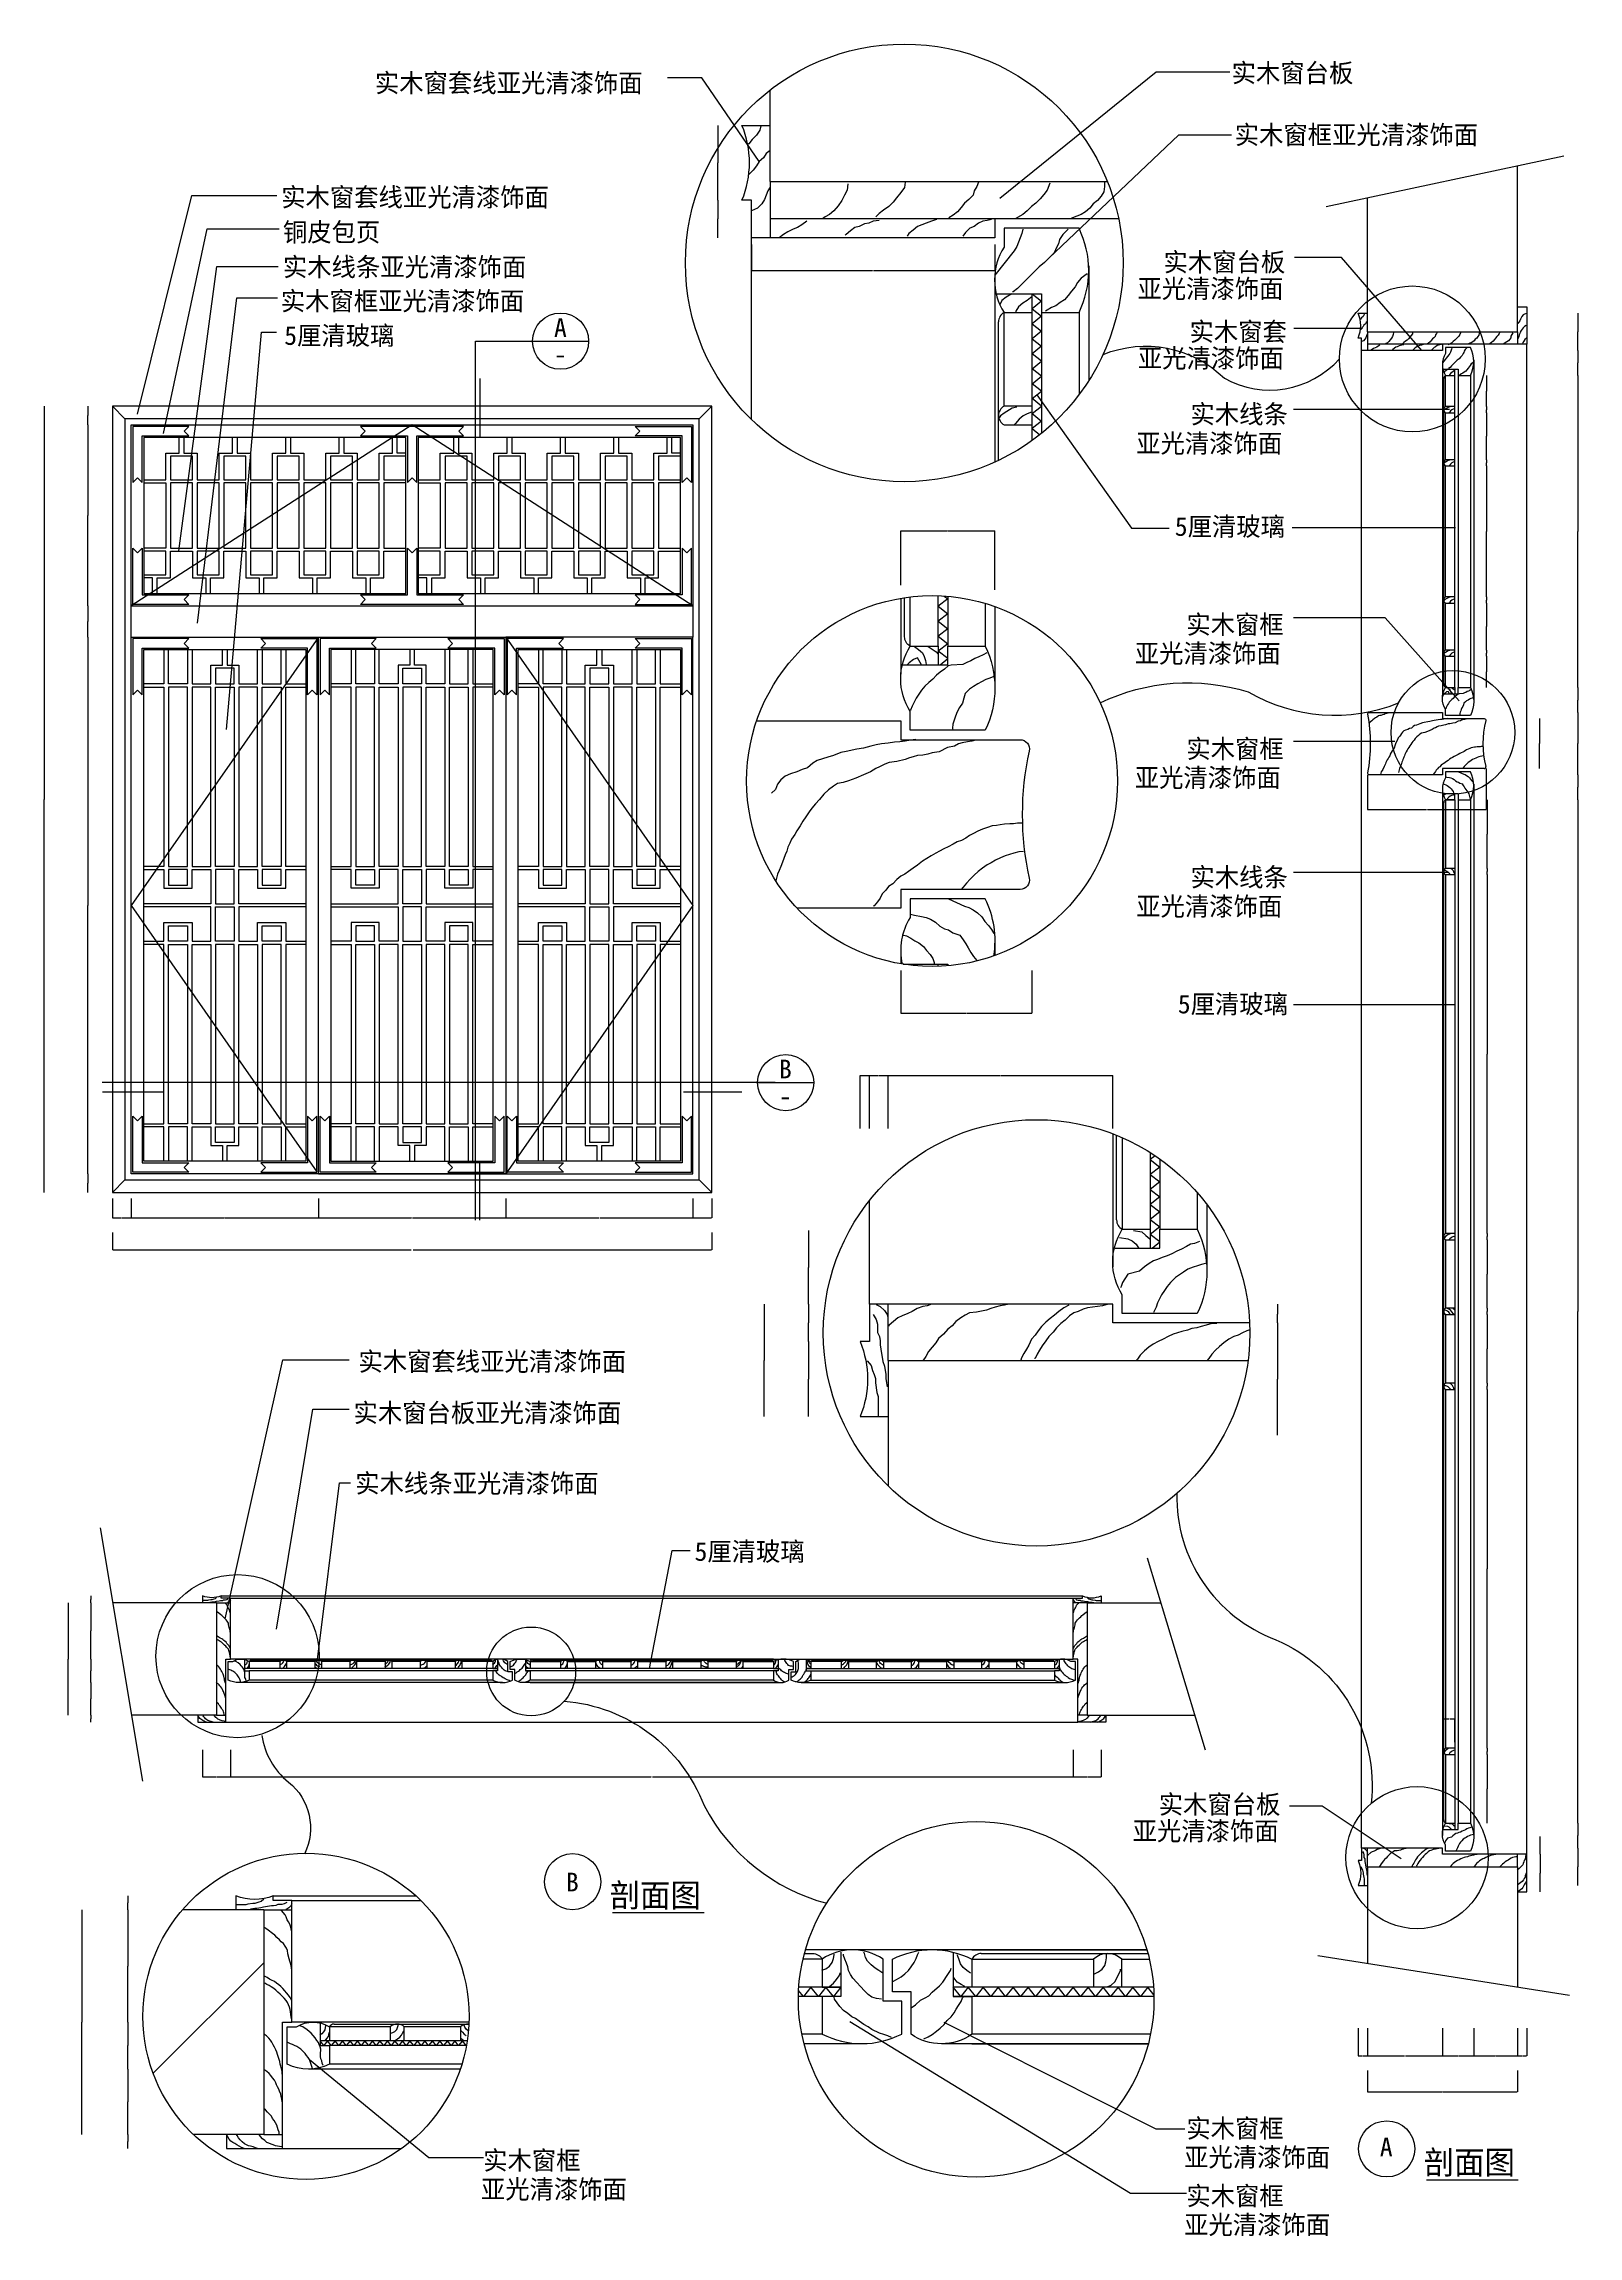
# Model space of a CAD drawing. Header units: metres. Extents: x 289 to 5205, y 117 to 7144.
import ezdxf

# ---------------------------------------------------------------- set-up
doc = ezdxf.new("R2010")
doc.units = ezdxf.units.M
for name, color, linetype in [('2', 2, 'Continuous'), ('3', 3, 'Continuous'), ('4', 4, 'Continuous'), ('7', 7, 'Continuous'), ('BH', 3, 'Continuous'), ('DIM', 3, 'Continuous'), ('TEXT', 3, 'Continuous')]:
    doc.layers.add(name, color=color, linetype=linetype)
doc.dimstyles.get("Standard").update_dxf_attribs({"dimtxt": 2.5, "dimasz": 2.5, "dimexe": 1.25, "dimexo": 0.625, "dimtad": 1, "dimcen": 2.5, "dimazin": 3, "dimtfac": 1, "dimtmove": 0, "dimatfit": 3})

# ---------------------------------------------------------------- blocks, each defined once
blk = doc.blocks.new('*D1')
for p, q in [((5203.77, 6281.31), (5203.77, 6221.31)), ((5203.52, 6221.31), (5203.27, 6221.31)), ((5203.77, 6161.31), (5203.77, 6221.31)), ((5203.77, 6221.31), (5203.77, 6221.31)), ((5204.02, 6221.31), (5204.27, 6221.31))]:
    blk.add_line(p, q)
at = {"layer": 'Defpoints'}
for p in [(5203.77, 6281.31), (5203.77, 6221.31), (5203.77, 6161.31)]:
    blk.add_point(p, dxfattribs=at)
at = {"layer": 'DIM', "insert": (5203.77, 6222.435), "char_height": 1, "attachment_point": 5}
blk.add_mtext('60', dxfattribs=at)
blk = doc.blocks.new('*D2')
for p, q in [((366.47, 2147.09), (366.47, 1967.09)), ((366.22, 1967.09), (365.97, 1967.09)), ((366.47, 1787.09), (366.47, 1967.09)), ((366.47, 1967.09), (366.47, 1967.09)), ((366.72, 1967.09), (366.97, 1967.09))]:
    blk.add_line(p, q)
at = {"layer": 'Defpoints'}
for p in [(366.47, 2147.09), (366.47, 1967.09), (366.47, 1787.09)]:
    blk.add_point(p, dxfattribs=at)
at = {"layer": 'DIM', "insert": (366.47, 1968.215), "char_height": 1, "attachment_point": 5}
blk.add_mtext('240 ', dxfattribs=at)
blk = doc.blocks.new('*D3')
for p, q in [((439.73, 1929.44), (439.48, 1929.44)), ((439.98, 1967.09), (439.98, 1929.44)), ((439.98, 1891.79), (439.98, 1929.44)), ((439.98, 1929.44), (439.98, 1929.44)), ((440.23, 1929.44), (440.48, 1929.44))]:
    blk.add_line(p, q)
at = {"layer": 'Defpoints'}
for p in [(439.98, 1967.09), (439.98, 1929.44), (439.98, 1891.79)]:
    blk.add_point(p, dxfattribs=at)
at = {"layer": 'DIM', "insert": (439.98, 1930.565), "char_height": 1, "attachment_point": 5}
blk.add_mtext('50', dxfattribs=at)
blk = doc.blocks.new('*D4')
for p, q in [((439.98, 2147.09), (439.98, 2057.09)), ((439.73, 2057.09), (439.48, 2057.09)), ((439.98, 1967.09), (439.98, 2057.09)), ((439.98, 2057.09), (439.98, 2057.09)), ((440.23, 2057.09), (440.48, 2057.09))]:
    blk.add_line(p, q)
at = {"layer": 'Defpoints'}
for p in [(439.98, 2147.09), (439.98, 2057.09), (439.98, 1967.09)]:
    blk.add_point(p, dxfattribs=at)
at = {"layer": 'DIM', "insert": (439.98, 2058.215), "char_height": 1, "attachment_point": 5}
blk.add_mtext('120', dxfattribs=at)
blk = doc.blocks.new('*D5')
for p, q in [((4914.16, 2831.31), (4914.16, 2256.31)), ((4913.91, 2256.31), (4913.66, 2256.31)), ((4914.16, 1681.31), (4914.16, 2256.31)), ((4914.16, 2256.31), (4914.16, 2256.31)), ((4914.41, 2256.31), (4914.66, 2256.31))]:
    blk.add_line(p, q)
at = {"layer": 'Defpoints'}
for p in [(4914.16, 2831.31), (4914.16, 2256.31), (4914.16, 1681.31)]:
    blk.add_point(p, dxfattribs=at)
at = {"layer": 'DIM', "insert": (4914.16, 2257.435), "char_height": 1, "attachment_point": 5}
blk.add_mtext('575', dxfattribs=at)
blk = doc.blocks.new('*D6')
for p, q in [((5203.77, 4721.31), (5203.77, 3081.31)), ((5203.52, 3081.31), (5203.27, 3081.31)), ((5203.77, 1441.31), (5203.77, 3081.31)), ((5203.77, 3081.31), (5203.77, 3081.31)), ((5204.02, 3081.31), (5204.27, 3081.31))]:
    blk.add_line(p, q)
at = {"layer": 'Defpoints'}
for p in [(5203.77, 4721.31), (5203.77, 3081.31), (5203.77, 1441.31)]:
    blk.add_point(p, dxfattribs=at)
at = {"layer": 'DIM', "insert": (5203.77, 3082.435), "char_height": 1, "attachment_point": 5}
blk.add_mtext('1640', dxfattribs=at)
blk = doc.blocks.new('*D7')
for p, q in [((4530.56, 647.99), (4530.56, 579.95)), ((5010.56, 647.99), (5010.56, 579.95)), ((4530.81, 579.95), (4769.06, 579.95)), ((4772.06, 579.95), (5010.31, 579.95))]:
    blk.add_line(p, q)
at = {"layer": 'Defpoints'}
for p in [(4530.56, 647.99), (5010.56, 647.99), (4530.56, 579.95)]:
    blk.add_point(p, dxfattribs=at)
at = {"layer": 'DIM', "insert": (4770.56, 579.95), "char_height": 1, "attachment_point": 5}
blk.add_mtext('240', dxfattribs=at)
blk = doc.blocks.new('*D8')
for p, q in [((4770.56, 783.7), (4770.56, 695.62)), ((4871.08, 783.7), (4871.08, 695.62)), ((4770.81, 695.62), (4819.82, 695.62)), ((4821.82, 695.62), (4870.83, 695.62))]:
    blk.add_line(p, q)
at = {"layer": 'Defpoints'}
for p in [(4770.56, 783.7), (4871.08, 783.7), (4770.56, 695.62)]:
    blk.add_point(p, dxfattribs=at)
at = {"layer": 'DIM', "insert": (4820.82, 695.62), "char_height": 1, "attachment_point": 5}
blk.add_mtext('50', dxfattribs=at)
blk = doc.blocks.new('*D9')
for p, q in [((887.02, 1676.26), (887.02, 1590.11)), ((3586.75, 1676.26), (3586.75, 1590.11)), ((887.27, 1590.11), (2234.885, 1590.11)), ((2238.885, 1590.11), (3586.5, 1590.11))]:
    blk.add_line(p, q)
at = {"layer": 'Defpoints'}
for p in [(887.02, 1676.26), (3586.75, 1676.26), (887.02, 1590.11)]:
    blk.add_point(p, dxfattribs=at)
at = {"layer": 'DIM', "insert": (2236.885, 1590.11), "char_height": 1, "attachment_point": 5}
blk.add_mtext('1800', dxfattribs=at)
blk = doc.blocks.new('*D10')
for p, q in [((557.66, 1163.33), (557.66, 983.33)), ((557.41, 983.33), (557.16, 983.33)), ((557.66, 803.33), (557.66, 983.33)), ((557.66, 983.33), (557.66, 983.33)), ((557.91, 983.33), (558.16, 983.33))]:
    blk.add_line(p, q)
at = {"layer": 'Defpoints'}
for p in [(557.66, 1163.33), (557.66, 983.33), (557.66, 803.33)]:
    blk.add_point(p, dxfattribs=at)
at = {"layer": 'DIM', "insert": (557.66, 984.455), "char_height": 1, "attachment_point": 5}
blk.add_mtext('120', dxfattribs=at)
blk = doc.blocks.new('*D11')
for p, q in [((410.63, 1163.33), (410.63, 803.33)), ((410.38, 803.33), (410.13, 803.33)), ((410.63, 443.33), (410.63, 803.33)), ((410.63, 803.33), (410.63, 803.33)), ((410.88, 803.33), (411.13, 803.33))]:
    blk.add_line(p, q)
at = {"layer": 'Defpoints'}
for p in [(410.63, 1163.33), (410.63, 803.33), (410.63, 443.33)]:
    blk.add_point(p, dxfattribs=at)
at = {"layer": 'DIM', "insert": (410.63, 804.455), "char_height": 1, "attachment_point": 5}
blk.add_mtext('240 ', dxfattribs=at)
blk = doc.blocks.new('*D12')
for p, q in [((557.66, 652.73), (557.66, 548.03)), ((557.41, 548.03), (557.16, 548.03)), ((557.66, 443.33), (557.66, 548.03)), ((557.66, 548.03), (557.66, 548.03)), ((557.91, 548.03), (558.16, 548.03))]:
    blk.add_line(p, q)
at = {"layer": 'Defpoints'}
for p in [(557.66, 652.73), (557.66, 548.03), (557.66, 443.33)]:
    blk.add_point(p, dxfattribs=at)
at = {"layer": 'DIM', "insert": (557.66, 549.155), "char_height": 1, "attachment_point": 5}
blk.add_mtext('70', dxfattribs=at)
blk = doc.blocks.new('*D13')
for p, q in [((557.66, 443.33), (557.66, 420.83)), ((557.41, 420.83), (557.16, 420.83)), ((557.66, 398.33), (557.66, 420.83)), ((557.66, 420.83), (557.66, 420.83)), ((557.91, 420.83), (558.16, 420.83))]:
    blk.add_line(p, q)
at = {"layer": 'Defpoints'}
for p in [(557.66, 443.33), (557.66, 420.83), (557.66, 398.33)]:
    blk.add_point(p, dxfattribs=at)
at = {"layer": 'DIM', "insert": (557.66, 421.955), "char_height": 1, "attachment_point": 5}
blk.add_mtext('15', dxfattribs=at)
blk = doc.blocks.new('*D14')
for p, q in [((557.66, 803.33), (557.66, 728.03)), ((557.41, 728.03), (557.16, 728.03)), ((557.66, 652.73), (557.66, 728.03)), ((557.66, 728.03), (557.66, 728.03)), ((557.91, 728.03), (558.16, 728.03))]:
    blk.add_line(p, q)
at = {"layer": 'Defpoints'}
for p in [(557.66, 803.33), (557.66, 728.03), (557.66, 652.73)]:
    blk.add_point(p, dxfattribs=at)
at = {"layer": 'DIM', "insert": (557.66, 729.155), "char_height": 1, "attachment_point": 5}
blk.add_mtext('50', dxfattribs=at)
blk = doc.blocks.new('*D15')
for p, q in [((797.1, 1676.26), (797.1, 1590.11)), ((887.02, 1676.26), (887.02, 1590.11)), ((797.35, 1590.11), (841.06, 1590.11)), ((843.06, 1590.11), (886.77, 1590.11))]:
    blk.add_line(p, q)
at = {"layer": 'Defpoints'}
for p in [(797.1, 1676.26), (887.02, 1676.26), (797.1, 1590.11)]:
    blk.add_point(p, dxfattribs=at)
at = {"layer": 'DIM', "insert": (842.06, 1590.11), "char_height": 1, "attachment_point": 5}
blk.add_mtext('60', dxfattribs=at)
blk = doc.blocks.new('*D16')
for p, q in [((557.66, 1208.33), (557.66, 1185.83)), ((557.41, 1185.83), (557.16, 1185.83)), ((557.66, 1163.33), (557.66, 1185.83)), ((557.66, 1185.83), (557.66, 1185.83)), ((557.91, 1185.83), (558.16, 1185.83))]:
    blk.add_line(p, q)
at = {"layer": 'Defpoints'}
for p in [(557.66, 1208.33), (557.66, 1185.83), (557.66, 1163.33)]:
    blk.add_point(p, dxfattribs=at)
at = {"layer": 'DIM', "insert": (557.66, 1186.955), "char_height": 1, "attachment_point": 5}
blk.add_mtext('15', dxfattribs=at)
blk = doc.blocks.new('*D17')
for p, q in [((439.73, 1775.84), (439.48, 1775.84)), ((439.98, 1787.09), (439.98, 1775.84)), ((439.98, 1764.59), (439.98, 1775.84)), ((439.98, 1775.84), (439.98, 1775.84)), ((440.23, 1775.84), (440.48, 1775.84))]:
    blk.add_line(p, q)
at = {"layer": 'Defpoints'}
for p in [(439.98, 1787.09), (439.98, 1775.84), (439.98, 1764.59)]:
    blk.add_point(p, dxfattribs=at)
at = {"layer": 'DIM', "insert": (439.98, 1776.965), "char_height": 1, "attachment_point": 5}
blk.add_mtext('15', dxfattribs=at)
blk = doc.blocks.new('*D18')
for p, q in [((439.73, 1839.44), (439.48, 1839.44)), ((439.98, 1891.79), (439.98, 1839.44)), ((439.98, 1787.09), (439.98, 1839.44)), ((439.98, 1839.44), (439.98, 1839.44)), ((440.23, 1839.44), (440.48, 1839.44))]:
    blk.add_line(p, q)
at = {"layer": 'Defpoints'}
for p in [(439.98, 1891.79), (439.98, 1839.44), (439.98, 1787.09)]:
    blk.add_point(p, dxfattribs=at)
at = {"layer": 'DIM', "insert": (439.98, 1840.565), "char_height": 1, "attachment_point": 5}
blk.add_mtext('70', dxfattribs=at)
blk = doc.blocks.new('*D19')
for p, q in [((4500.56, 783.7), (4500.56, 695.62)), ((4530.56, 783.7), (4530.56, 695.62)), ((4500.81, 695.62), (4514.56, 695.62)), ((4516.56, 695.62), (4530.31, 695.62))]:
    blk.add_line(p, q)
at = {"layer": 'Defpoints'}
for p in [(4500.56, 783.7), (4530.56, 783.7), (4500.56, 695.62)]:
    blk.add_point(p, dxfattribs=at)
at = {"layer": 'DIM', "insert": (4515.56, 695.62), "char_height": 1, "attachment_point": 5}
blk.add_mtext('15', dxfattribs=at)
blk = doc.blocks.new('*D20')
for p, q in [((4530.56, 783.7), (4530.56, 695.62)), ((4770.56, 783.7), (4770.56, 695.62)), ((4530.81, 695.62), (4649.06, 695.62)), ((4652.06, 695.62), (4770.31, 695.62))]:
    blk.add_line(p, q)
at = {"layer": 'Defpoints'}
for p in [(4530.56, 783.7), (4770.56, 783.7), (4530.56, 695.62)]:
    blk.add_point(p, dxfattribs=at)
at = {"layer": 'DIM', "insert": (4650.56, 695.62), "char_height": 1, "attachment_point": 5}
blk.add_mtext('120', dxfattribs=at)
blk = doc.blocks.new('*D21')
for p, q in [((3586.75, 1676.26), (3586.75, 1590.11)), ((3677.1, 1676.26), (3677.1, 1590.11)), ((3587, 1590.11), (3630.925, 1590.11)), ((3632.925, 1590.11), (3676.85, 1590.11))]:
    blk.add_line(p, q)
at = {"layer": 'Defpoints'}
for p in [(3586.75, 1676.26), (3677.1, 1676.26), (3586.75, 1590.11)]:
    blk.add_point(p, dxfattribs=at)
at = {"layer": 'DIM', "insert": (3631.925, 1590.11), "char_height": 1, "attachment_point": 5}
blk.add_mtext('60', dxfattribs=at)
blk = doc.blocks.new('*D22')
for p, q in [((4774.55, 1700.94), (4774.55, 1775.54)), ((4774.8, 1775.54), (4791.055, 1775.54)), ((4794.055, 1775.54), (4810.31, 1775.54)), ((4810.56, 1700.94), (4810.56, 1775.54))]:
    blk.add_line(p, q)
at = {"layer": 'Defpoints'}
for p in [(4774.55, 1775.54), (4774.55, 1700.94), (4810.56, 1700.94)]:
    blk.add_point(p, dxfattribs=at)
at = {"layer": 'DIM', "insert": (4792.555, 1775.54), "char_height": 1, "attachment_point": 5}
blk.add_mtext('18 ', dxfattribs=at)
blk = doc.blocks.new('*D23')
for p, q in [((5010.56, 783.7), (5010.56, 695.62)), ((5040.56, 783.7), (5040.56, 695.62)), ((5010.81, 695.62), (5024.56, 695.62)), ((5026.56, 695.62), (5040.31, 695.62))]:
    blk.add_line(p, q)
at = {"layer": 'Defpoints'}
for p in [(5010.56, 783.7), (5040.56, 783.7), (5010.56, 695.62)]:
    blk.add_point(p, dxfattribs=at)
at = {"layer": 'DIM', "insert": (5025.56, 695.62), "char_height": 1, "attachment_point": 5}
blk.add_mtext('15', dxfattribs=at)
blk = doc.blocks.new('*D24')
for p, q in [((4871.08, 783.7), (4871.08, 695.62)), ((5010.56, 783.7), (5010.56, 695.62)), ((4871.33, 695.62), (4939.82, 695.62)), ((4941.82, 695.62), (5010.31, 695.62))]:
    blk.add_line(p, q)
at = {"layer": 'Defpoints'}
for p in [(4871.08, 783.7), (5010.56, 783.7), (4871.08, 695.62)]:
    blk.add_point(p, dxfattribs=at)
at = {"layer": 'DIM', "insert": (4940.82, 695.62), "char_height": 1, "attachment_point": 5}
blk.add_mtext('70', dxfattribs=at)
blk = doc.blocks.new('*D25')
for p, q in [((5203.77, 1441.31), (5203.77, 1401.31)), ((5203.52, 1401.31), (5203.27, 1401.31)), ((5203.77, 1361.31), (5203.77, 1401.31)), ((5203.77, 1401.31), (5203.77, 1401.31)), ((5204.02, 1401.31), (5204.27, 1401.31))]:
    blk.add_line(p, q)
at = {"layer": 'Defpoints'}
for p in [(5203.77, 1441.31), (5203.77, 1401.31), (5203.77, 1361.31)]:
    blk.add_point(p, dxfattribs=at)
at = {"layer": 'DIM', "insert": (5203.77, 1402.435), "char_height": 1, "attachment_point": 5}
blk.add_mtext('40', dxfattribs=at)
blk = doc.blocks.new('*D26')
for p, q in [((5083.34, 1397.93), (5083.09, 1397.93)), ((5083.59, 1361.31), (5083.59, 1397.93)), ((5083.59, 1341.31), (5083.59, 1397.93)), ((5083.59, 1397.93), (5083.59, 1397.93)), ((5083.84, 1397.93), (5084.09, 1397.93))]:
    blk.add_line(p, q)
at = {"layer": 'Defpoints'}
for p in [(5083.59, 1397.93), (5083.59, 1361.31), (5083.59, 1341.31)]:
    blk.add_point(p, dxfattribs=at)
at = {"layer": 'DIM', "insert": (5083.59, 1399.055), "char_height": 1, "attachment_point": 5}
blk.add_mtext('10', dxfattribs=at)
blk = doc.blocks.new('*D27')
for p, q in [((5083.59, 1341.31), (5083.59, 1281.31)), ((5083.34, 1281.31), (5083.09, 1281.31)), ((5083.59, 1221.31), (5083.59, 1281.31)), ((5083.59, 1281.31), (5083.59, 1281.31)), ((5083.84, 1281.31), (5084.09, 1281.31))]:
    blk.add_line(p, q)
at = {"layer": 'Defpoints'}
for p in [(5083.59, 1341.31), (5083.59, 1281.31), (5083.59, 1221.31)]:
    blk.add_point(p, dxfattribs=at)
at = {"layer": 'DIM', "insert": (5083.59, 1282.435), "char_height": 1, "attachment_point": 5}
blk.add_mtext('60', dxfattribs=at)
blk = doc.blocks.new('*D28')
for p, q in [((5203.77, 1361.31), (5203.77, 1301.31)), ((5203.52, 1301.31), (5203.27, 1301.31)), ((5203.77, 1241.31), (5203.77, 1301.31)), ((5203.77, 1301.31), (5203.77, 1301.31)), ((5204.02, 1301.31), (5204.27, 1301.31))]:
    blk.add_line(p, q)
at = {"layer": 'Defpoints'}
for p in [(5203.77, 1361.31), (5203.77, 1301.31), (5203.77, 1241.31)]:
    blk.add_point(p, dxfattribs=at)
at = {"layer": 'DIM', "insert": (5203.77, 1302.435), "char_height": 1, "attachment_point": 5}
blk.add_mtext('60', dxfattribs=at)
blk = doc.blocks.new('*D29')
for p, q in [((4913.91, 1671.31), (4913.66, 1671.31)), ((4914.16, 1681.31), (4914.16, 1671.31)), ((4914.16, 1661.31), (4914.16, 1671.31)), ((4914.16, 1671.31), (4914.16, 1671.31)), ((4914.41, 1671.31), (4914.66, 1671.31))]:
    blk.add_line(p, q)
at = {"layer": 'Defpoints'}
for p in [(4914.16, 1681.31), (4914.16, 1671.31), (4914.16, 1661.31)]:
    blk.add_point(p, dxfattribs=at)
at = {"layer": 'DIM', "insert": (4914.16, 1672.435), "char_height": 1, "attachment_point": 5}
blk.add_mtext('10', dxfattribs=at)
blk = doc.blocks.new('*D30')
for p, q in [((4914.16, 1661.31), (4914.16, 1551.31)), ((4913.91, 1551.31), (4913.66, 1551.31)), ((4914.16, 1441.31), (4914.16, 1551.31)), ((4914.16, 1551.31), (4914.16, 1551.31)), ((4914.41, 1551.31), (4914.66, 1551.31))]:
    blk.add_line(p, q)
at = {"layer": 'Defpoints'}
for p in [(4914.16, 1661.31), (4914.16, 1551.31), (4914.16, 1441.31)]:
    blk.add_point(p, dxfattribs=at)
at = {"layer": 'DIM', "insert": (4914.16, 1552.435), "char_height": 1, "attachment_point": 5}
blk.add_mtext('110', dxfattribs=at)
blk = doc.blocks.new('*D31')
for p, q in [((4530.56, 4801.31), (4530.56, 4689.92)), ((4910.56, 4821.31), (4910.56, 4689.92)), ((4530.81, 4689.92), (4719.06, 4689.92)), ((4722.06, 4689.92), (4910.31, 4689.92))]:
    blk.add_line(p, q)
at = {"layer": 'Defpoints'}
for p in [(4530.56, 4801.31), (4910.56, 4821.31), (4530.56, 4689.92)]:
    blk.add_point(p, dxfattribs=at)
at = {"layer": 'DIM', "insert": (4720.56, 4689.92), "char_height": 1, "attachment_point": 5}
blk.add_mtext('190', dxfattribs=at)
blk = doc.blocks.new('*D32')
for p, q in [((3035.1, 4174.24), (3035.1, 4037.17)), ((3455.1, 4174.24), (3455.1, 4037.17)), ((3035.35, 4037.17), (3244.1, 4037.17)), ((3246.1, 4037.17), (3454.85, 4037.17))]:
    blk.add_line(p, q)
at = {"layer": 'Defpoints'}
for p in [(3035.1, 4174.24), (3455.1, 4174.24), (3035.1, 4037.17)]:
    blk.add_point(p, dxfattribs=at)
at = {"layer": 'DIM', "insert": (3245.1, 4037.17), "char_height": 1, "attachment_point": 5}
blk.add_mtext('70', dxfattribs=at)
blk = doc.blocks.new('*D33')
for p, q in [((289.43, 5982.73), (289.43, 4722.73)), ((289.18, 4722.73), (288.93, 4722.73)), ((289.43, 3462.73), (289.43, 4722.73)), ((289.43, 4722.73), (289.43, 4722.73)), ((289.68, 4722.73), (289.93, 4722.73))]:
    blk.add_line(p, q)
at = {"layer": 'Defpoints'}
for p in [(289.43, 5982.73), (289.43, 4722.73), (289.43, 3462.73)]:
    blk.add_point(p, dxfattribs=at)
at = {"layer": 'DIM', "insert": (289.43, 4723.855), "char_height": 1, "attachment_point": 5}
blk.add_mtext('0', dxfattribs=at)
blk = doc.blocks.new('*D34')
for p, q in [((429.87, 5242.73), (429.87, 4382.73)), ((429.62, 4382.73), (429.37, 4382.73)), ((429.87, 3522.73), (429.87, 4382.73)), ((429.87, 4382.73), (429.87, 4382.73)), ((430.12, 4382.73), (430.37, 4382.73))]:
    blk.add_line(p, q)
at = {"layer": 'Defpoints'}
for p in [(429.87, 5242.73), (429.87, 4382.73), (429.87, 3522.73)]:
    blk.add_point(p, dxfattribs=at)
at = {"layer": 'DIM', "insert": (429.87, 4383.855), "char_height": 1, "attachment_point": 5}
blk.add_mtext('0', dxfattribs=at)
blk = doc.blocks.new('*D35')
for p, q in [((509.35, 3334.23), (509.35, 3278.47)), ((2428.85, 3334.19), (2428.85, 3278.47)), ((509.6, 3278.47), (1466.1, 3278.47)), ((1472.1, 3278.47), (2428.6, 3278.47))]:
    blk.add_line(p, q)
at = {"layer": 'Defpoints'}
for p in [(509.35, 3334.23), (2428.85, 3334.19), (509.35, 3278.47)]:
    blk.add_point(p, dxfattribs=at)
at = {"layer": 'DIM', "insert": (1469.1, 3278.47), "char_height": 1, "attachment_point": 5}
blk.add_mtext('1919,5', dxfattribs=at)
blk = doc.blocks.new('*D36')
for p, q in [((1768.85, 3443.1), (1768.85, 3381.81)), ((1769.1, 3381.81), (2067.35, 3381.81)), ((2070.35, 3381.81), (2368.6, 3381.81)), ((2368.85, 3443.1), (2368.85, 3381.81))]:
    blk.add_line(p, q)
at = {"layer": 'Defpoints'}
for p in [(1768.85, 3443.1), (1768.85, 3381.81), (2368.85, 3443.1)]:
    blk.add_point(p, dxfattribs=at)
at = {"layer": 'DIM', "insert": (2068.85, 3381.81), "char_height": 1, "attachment_point": 5}
blk.add_mtext('600', dxfattribs=at)
blk = doc.blocks.new('*D37')
for p, q in [((439.73, 2158.34), (439.48, 2158.34)), ((439.98, 2169.59), (439.98, 2158.34)), ((439.98, 2147.09), (439.98, 2158.34)), ((439.98, 2158.34), (439.98, 2158.34)), ((440.23, 2158.34), (440.48, 2158.34))]:
    blk.add_line(p, q)
at = {"layer": 'Defpoints'}
for p in [(439.98, 2169.59), (439.98, 2158.34), (439.98, 2147.09)]:
    blk.add_point(p, dxfattribs=at)
at = {"layer": 'DIM', "insert": (439.98, 2159.465), "char_height": 1, "attachment_point": 5}
blk.add_mtext('15', dxfattribs=at)
blk = doc.blocks.new('*D38')
for p, q in [((568.85, 3443.1), (568.85, 3381.81)), ((569.1, 3381.81), (867.35, 3381.81)), ((870.35, 3381.81), (1168.6, 3381.81)), ((1168.85, 3443.1), (1168.85, 3381.81))]:
    blk.add_line(p, q)
at = {"layer": 'Defpoints'}
for p in [(568.85, 3443.1), (568.85, 3381.81), (1168.85, 3443.1)]:
    blk.add_point(p, dxfattribs=at)
at = {"layer": 'DIM', "insert": (868.85, 3381.81), "char_height": 1, "attachment_point": 5}
blk.add_mtext('600', dxfattribs=at)
blk = doc.blocks.new('*D39')
for p, q in [((508.85, 3443.1), (508.85, 3381.81)), ((509.1, 3381.81), (537.85, 3381.81)), ((539.85, 3381.81), (568.6, 3381.81)), ((568.85, 3443.1), (568.85, 3381.81))]:
    blk.add_line(p, q)
at = {"layer": 'Defpoints'}
for p in [(508.85, 3443.1), (508.85, 3381.81), (568.85, 3443.1)]:
    blk.add_point(p, dxfattribs=at)
at = {"layer": 'DIM', "insert": (538.85, 3381.81), "char_height": 1, "attachment_point": 5}
blk.add_mtext('60', dxfattribs=at)
blk = doc.blocks.new('*D40')
for p, q in [((429.87, 3522.73), (429.87, 3492.73)), ((429.62, 3492.73), (429.37, 3492.73)), ((429.87, 3462.73), (429.87, 3492.73)), ((429.87, 3492.73), (429.87, 3492.73)), ((430.12, 3492.73), (430.37, 3492.73))]:
    blk.add_line(p, q)
at = {"layer": 'Defpoints'}
for p in [(429.87, 3522.73), (429.87, 3492.73), (429.87, 3462.73)]:
    blk.add_point(p, dxfattribs=at)
at = {"layer": 'DIM', "insert": (429.87, 3493.855), "char_height": 1, "attachment_point": 5}
blk.add_mtext('0', dxfattribs=at)
blk = doc.blocks.new('*D41')
for p, q in [((1168.85, 3443.1), (1168.85, 3381.81)), ((1169.1, 3381.81), (1467.35, 3381.81)), ((1470.35, 3381.81), (1768.6, 3381.81)), ((1768.85, 3443.1), (1768.85, 3381.81))]:
    blk.add_line(p, q)
at = {"layer": 'Defpoints'}
for p in [(1168.85, 3443.1), (1168.85, 3381.81), (1768.85, 3443.1)]:
    blk.add_point(p, dxfattribs=at)
at = {"layer": 'DIM', "insert": (1468.85, 3381.81), "char_height": 1, "attachment_point": 5}
blk.add_mtext('600', dxfattribs=at)
blk = doc.blocks.new('*D42')
for p, q in [((2596.53, 3104.55), (2596.53, 2924.55)), ((2596.28, 2924.55), (2596.03, 2924.55)), ((2596.53, 2744.55), (2596.53, 2924.55)), ((2596.53, 2924.55), (2596.53, 2924.55)), ((2596.78, 2924.55), (2597.03, 2924.55))]:
    blk.add_line(p, q)
at = {"layer": 'Defpoints'}
for p in [(2596.53, 3104.55), (2596.53, 2924.55), (2596.53, 2744.55)]:
    blk.add_point(p, dxfattribs=at)
at = {"layer": 'DIM', "insert": (2596.53, 2925.675), "char_height": 1, "attachment_point": 5}
blk.add_mtext('60', dxfattribs=at)
blk = doc.blocks.new('*D43')
for p, q in [((2738.99, 3104.55), (2738.99, 3044.55)), ((2738.74, 3044.55), (2738.49, 3044.55)), ((2738.99, 2984.55), (2738.99, 3044.55)), ((2738.99, 3044.55), (2738.99, 3044.55)), ((2739.24, 3044.55), (2739.49, 3044.55))]:
    blk.add_line(p, q)
at = {"layer": 'Defpoints'}
for p in [(2738.99, 3104.55), (2738.99, 3044.55), (2738.99, 2984.55)]:
    blk.add_point(p, dxfattribs=at)
at = {"layer": 'DIM', "insert": (2738.99, 3045.675), "char_height": 1, "attachment_point": 5}
blk.add_mtext('20', dxfattribs=at)
blk = doc.blocks.new('*D44')
for p, q in [((4242.2, 3104.55), (4242.2, 3073.04)), ((4241.95, 3073.04), (4241.7, 3073.04)), ((4242.2, 3044.55), (4242.2, 3073.04)), ((4242.2, 3073.04), (4242.2, 3073.04)), ((4242.45, 3073.04), (4242.7, 3073.04))]:
    blk.add_line(p, q)
at = {"layer": 'Defpoints'}
for p in [(4242.2, 3104.55), (4242.2, 3073.04), (4242.2, 3044.55)]:
    blk.add_point(p, dxfattribs=at)
at = {"layer": 'DIM', "insert": (4242.2, 3074.165), "char_height": 1, "attachment_point": 5}
blk.add_mtext('10', dxfattribs=at)
blk = doc.blocks.new('*D45')
for p, q in [((4242.2, 3044.55), (4242.2, 2864.55)), ((4241.95, 2864.55), (4241.7, 2864.55)), ((4242.2, 2684.55), (4242.2, 2864.55)), ((4242.2, 2864.55), (4242.2, 2864.55)), ((4242.45, 2864.55), (4242.7, 2864.55))]:
    blk.add_line(p, q)
at = {"layer": 'Defpoints'}
for p in [(4242.2, 3044.55), (4242.2, 2864.55), (4242.2, 2684.55)]:
    blk.add_point(p, dxfattribs=at)
at = {"layer": 'DIM', "insert": (4242.2, 2865.675), "char_height": 1, "attachment_point": 5}
blk.add_mtext('60', dxfattribs=at)
blk = doc.blocks.new('*D46')
for p, q in [((2738.99, 2984.55), (2738.99, 2864.55)), ((2738.74, 2864.55), (2738.49, 2864.55)), ((2738.99, 2744.55), (2738.99, 2864.55)), ((2738.99, 2864.55), (2738.99, 2864.55)), ((2739.24, 2864.55), (2739.49, 2864.55))]:
    blk.add_line(p, q)
at = {"layer": 'Defpoints'}
for p in [(2738.99, 2984.55), (2738.99, 2864.55), (2738.99, 2744.55)]:
    blk.add_point(p, dxfattribs=at)
at = {"layer": 'DIM', "insert": (2738.99, 2865.675), "char_height": 1, "attachment_point": 5}
blk.add_mtext('40', dxfattribs=at)
blk = doc.blocks.new('*D47')
for p, q in [((2994.43, 3667.74), (2994.43, 3837.52)), ((2994.68, 3837.52), (3352.93, 3837.52)), ((3355.93, 3837.52), (3714.18, 3837.52)), ((3714.43, 3667.74), (3714.43, 3837.52))]:
    blk.add_line(p, q)
at = {"layer": 'Defpoints'}
for p in [(2994.43, 3837.52), (2994.43, 3667.74), (3714.43, 3667.74)]:
    blk.add_point(p, dxfattribs=at)
at = {"layer": 'DIM', "insert": (3354.43, 3837.52), "char_height": 1, "attachment_point": 5}
blk.add_mtext('120', dxfattribs=at)
blk = doc.blocks.new('*D48')
for p, q in [((2738.99, 3340.62), (2738.99, 3222.59)), ((2738.74, 3222.59), (2738.49, 3222.59)), ((2738.99, 3104.55), (2738.99, 3222.59)), ((2738.99, 3222.59), (2738.99, 3222.59)), ((2739.24, 3222.59), (2739.49, 3222.59))]:
    blk.add_line(p, q)
at = {"layer": 'Defpoints'}
for p in [(2738.99, 3340.62), (2738.99, 3222.59), (2738.99, 3104.55)]:
    blk.add_point(p, dxfattribs=at)
at = {"layer": 'DIM', "insert": (2738.99, 3223.715), "char_height": 1, "attachment_point": 5}
blk.add_mtext('40', dxfattribs=at)
blk = doc.blocks.new('*D49')
for p, q in [((2368.85, 3443.1), (2368.85, 3381.81)), ((2369.1, 3381.81), (2397.85, 3381.81)), ((2399.85, 3381.81), (2428.6, 3381.81)), ((2428.85, 3443.1), (2428.85, 3381.81))]:
    blk.add_line(p, q)
at = {"layer": 'Defpoints'}
for p in [(2368.85, 3443.1), (2368.85, 3381.81), (2428.85, 3443.1)]:
    blk.add_point(p, dxfattribs=at)
at = {"layer": 'DIM', "insert": (2398.85, 3381.81), "char_height": 1, "attachment_point": 5}
blk.add_mtext('60', dxfattribs=at)
blk = doc.blocks.new('*D50')
for p, q in [((2934.43, 3667.74), (2934.43, 3837.52)), ((2934.68, 3837.52), (2963.43, 3837.52)), ((2965.43, 3837.52), (2994.18, 3837.52)), ((2994.43, 3667.74), (2994.43, 3837.52))]:
    blk.add_line(p, q)
at = {"layer": 'Defpoints'}
for p in [(2934.43, 3837.52), (2934.43, 3667.74), (2994.43, 3667.74)]:
    blk.add_point(p, dxfattribs=at)
at = {"layer": 'DIM', "insert": (2964.43, 3837.52), "char_height": 1, "attachment_point": 5}
blk.add_mtext('10', dxfattribs=at)
blk = doc.blocks.new('*D51')
for p, q in [((2904.43, 3667.74), (2904.43, 3837.52)), ((2904.68, 3837.52), (2918.93, 3837.52)), ((2919.93, 3837.52), (2934.18, 3837.52)), ((2934.43, 3667.74), (2934.43, 3837.52))]:
    blk.add_line(p, q)
at = {"layer": 'Defpoints'}
for p in [(2904.43, 3837.52), (2904.43, 3667.74), (2934.43, 3667.74)]:
    blk.add_point(p, dxfattribs=at)
at = {"layer": 'DIM', "insert": (2919.43, 3837.52), "char_height": 1, "attachment_point": 5}
blk.add_mtext('5', dxfattribs=at)
blk = doc.blocks.new('*D52')
for p, q in [((429.87, 5922.73), (429.87, 5632.73)), ((429.62, 5632.73), (429.37, 5632.73)), ((429.87, 5342.73), (429.87, 5632.73)), ((429.87, 5632.73), (429.87, 5632.73)), ((430.12, 5632.73), (430.37, 5632.73))]:
    blk.add_line(p, q)
at = {"layer": 'Defpoints'}
for p in [(429.87, 5922.73), (429.87, 5632.73), (429.87, 5342.73)]:
    blk.add_point(p, dxfattribs=at)
at = {"layer": 'DIM', "insert": (429.87, 5633.855), "char_height": 1, "attachment_point": 5}
blk.add_mtext('0', dxfattribs=at)
blk = doc.blocks.new('*D53')
for p, q in [((429.87, 5342.73), (429.87, 5292.73)), ((429.62, 5292.73), (429.37, 5292.73)), ((429.87, 5242.73), (429.87, 5292.73)), ((429.87, 5292.73), (429.87, 5292.73)), ((430.12, 5292.73), (430.37, 5292.73))]:
    blk.add_line(p, q)
at = {"layer": 'Defpoints'}
for p in [(429.87, 5342.73), (429.87, 5292.73), (429.87, 5242.73)]:
    blk.add_point(p, dxfattribs=at)
at = {"layer": 'DIM', "insert": (429.87, 5293.855), "char_height": 1, "attachment_point": 5}
blk.add_mtext('0', dxfattribs=at)
blk = doc.blocks.new('*D54')
for p, q in [((429.87, 5982.73), (429.87, 5952.73)), ((429.62, 5952.73), (429.37, 5952.73)), ((429.87, 5922.73), (429.87, 5952.73)), ((429.87, 5952.73), (429.87, 5952.73)), ((430.12, 5952.73), (430.37, 5952.73))]:
    blk.add_line(p, q)
at = {"layer": 'Defpoints'}
for p in [(429.87, 5982.73), (429.87, 5952.73), (429.87, 5922.73)]:
    blk.add_point(p, dxfattribs=at)
at = {"layer": 'DIM', "insert": (429.87, 5953.855), "char_height": 1, "attachment_point": 5}
blk.add_mtext('0', dxfattribs=at)
blk = doc.blocks.new('*D55')
for p, q in [((3034.52, 5408.72), (3034.52, 5583.2)), ((3034.77, 5583.2), (3184.405, 5583.2)), ((3186.405, 5583.2), (3336.04, 5583.2)), ((3336.29, 5393.72), (3336.29, 5583.2))]:
    blk.add_line(p, q)
at = {"layer": 'Defpoints'}
for p in [(3034.52, 5583.2), (3034.52, 5408.72), (3336.29, 5393.72)]:
    blk.add_point(p, dxfattribs=at)
at = {"layer": 'DIM', "insert": (3185.405, 5583.2), "char_height": 1, "attachment_point": 5}
blk.add_mtext('50', dxfattribs=at)
blk = doc.blocks.new('*D56')
for p, q in [((4914.16, 4481.35), (4914.16, 3906.33)), ((4913.91, 3906.33), (4913.66, 3906.33)), ((4914.16, 3331.31), (4914.16, 3906.33)), ((4914.16, 3906.33), (4914.16, 3906.33)), ((4914.41, 3906.33), (4914.66, 3906.33))]:
    blk.add_line(p, q)
at = {"layer": 'Defpoints'}
for p in [(4914.16, 4481.35), (4914.16, 3906.33), (4914.16, 3331.31)]:
    blk.add_point(p, dxfattribs=at)
at = {"layer": 'DIM', "insert": (4914.16, 3907.455), "char_height": 1, "attachment_point": 5}
blk.add_mtext('575', dxfattribs=at)
blk = doc.blocks.new('*D57')
for p, q in [((4914.16, 3071.31), (4914.16, 2961.31)), ((4913.91, 2961.31), (4913.66, 2961.31)), ((4914.16, 2851.31), (4914.16, 2961.31)), ((4914.16, 2961.31), (4914.16, 2961.31)), ((4914.41, 2961.31), (4914.66, 2961.31))]:
    blk.add_line(p, q)
at = {"layer": 'Defpoints'}
for p in [(4914.16, 3071.31), (4914.16, 2961.31), (4914.16, 2851.31)]:
    blk.add_point(p, dxfattribs=at)
at = {"layer": 'DIM', "insert": (4914.16, 2962.435), "char_height": 1, "attachment_point": 5}
blk.add_mtext('110', dxfattribs=at)
blk = doc.blocks.new('*D58')
for p, q in [((4913.91, 3081.31), (4913.66, 3081.31)), ((4914.16, 3091.31), (4914.16, 3081.31)), ((4914.16, 3071.31), (4914.16, 3081.31)), ((4914.16, 3081.31), (4914.16, 3081.31)), ((4914.41, 3081.31), (4914.66, 3081.31))]:
    blk.add_line(p, q)
at = {"layer": 'Defpoints'}
for p in [(4914.16, 3091.31), (4914.16, 3081.31), (4914.16, 3071.31)]:
    blk.add_point(p, dxfattribs=at)
at = {"layer": 'DIM', "insert": (4914.16, 3082.435), "char_height": 1, "attachment_point": 5}
blk.add_mtext('10', dxfattribs=at)
blk = doc.blocks.new('*D59')
for p, q in [((4913.91, 2841.31), (4913.66, 2841.31)), ((4914.16, 2851.31), (4914.16, 2841.31)), ((4914.16, 2831.31), (4914.16, 2841.31)), ((4914.16, 2841.31), (4914.16, 2841.31)), ((4914.41, 2841.31), (4914.66, 2841.31))]:
    blk.add_line(p, q)
at = {"layer": 'Defpoints'}
for p in [(4914.16, 2851.31), (4914.16, 2841.31), (4914.16, 2831.31)]:
    blk.add_point(p, dxfattribs=at)
at = {"layer": 'DIM', "insert": (4914.16, 2842.435), "char_height": 1, "attachment_point": 5}
blk.add_mtext('10', dxfattribs=at)
blk = doc.blocks.new('*D60')
for p, q in [((4914.16, 3311.31), (4914.16, 3201.31)), ((4913.91, 3201.31), (4913.66, 3201.31)), ((4914.16, 3091.31), (4914.16, 3201.31)), ((4914.16, 3201.31), (4914.16, 3201.31)), ((4914.41, 3201.31), (4914.66, 3201.31))]:
    blk.add_line(p, q)
at = {"layer": 'Defpoints'}
for p in [(4914.16, 3311.31), (4914.16, 3201.31), (4914.16, 3091.31)]:
    blk.add_point(p, dxfattribs=at)
at = {"layer": 'DIM', "insert": (4914.16, 3202.435), "char_height": 1, "attachment_point": 5}
blk.add_mtext('110', dxfattribs=at)
blk = doc.blocks.new('*D61')
for p, q in [((4913.91, 3321.31), (4913.66, 3321.31)), ((4914.16, 3331.31), (4914.16, 3321.31)), ((4914.16, 3311.31), (4914.16, 3321.31)), ((4914.16, 3321.31), (4914.16, 3321.31)), ((4914.41, 3321.31), (4914.66, 3321.31))]:
    blk.add_line(p, q)
at = {"layer": 'Defpoints'}
for p in [(4914.16, 3331.31), (4914.16, 3321.31), (4914.16, 3311.31)]:
    blk.add_point(p, dxfattribs=at)
at = {"layer": 'DIM', "insert": (4914.16, 3322.435), "char_height": 1, "attachment_point": 5}
blk.add_mtext('10', dxfattribs=at)
blk = doc.blocks.new('*D62')
for p, q in [((4910.98, 5131.09), (4910.73, 5131.09)), ((4911.23, 5181.31), (4911.23, 5131.09)), ((4911.23, 5080.88), (4911.23, 5131.09)), ((4911.23, 5131.09), (4911.23, 5131.09)), ((4911.48, 5131.09), (4911.73, 5131.09))]:
    blk.add_line(p, q)
at = {"layer": 'Defpoints'}
for p in [(4911.23, 5181.31), (4911.23, 5131.09), (4911.23, 5080.88)]:
    blk.add_point(p, dxfattribs=at)
at = {"layer": 'DIM', "insert": (4911.23, 5132.215), "char_height": 1, "attachment_point": 5}
blk.add_mtext('50', dxfattribs=at)
blk = doc.blocks.new('*D63')
for p, q in [((4911.23, 5201.31), (4911.23, 5191.31)), ((4910.98, 5191.31), (4910.73, 5191.31)), ((4911.23, 5181.31), (4911.23, 5191.31)), ((4911.23, 5191.31), (4911.23, 5191.31)), ((4911.48, 5191.31), (4911.73, 5191.31))]:
    blk.add_line(p, q)
at = {"layer": 'Defpoints'}
for p in [(4911.23, 5201.31), (4911.23, 5191.31), (4911.23, 5181.31)]:
    blk.add_point(p, dxfattribs=at)
at = {"layer": 'DIM', "insert": (4911.23, 5192.435), "char_height": 1, "attachment_point": 5}
blk.add_mtext('10', dxfattribs=at)
blk = doc.blocks.new('*D64')
for p, q in [((4911.23, 5351.31), (4911.23, 5276.31)), ((4910.98, 5276.31), (4910.73, 5276.31)), ((4911.23, 5201.31), (4911.23, 5276.31)), ((4911.23, 5276.31), (4911.23, 5276.31)), ((4911.48, 5276.31), (4911.73, 5276.31))]:
    blk.add_line(p, q)
at = {"layer": 'Defpoints'}
for p in [(4911.23, 5351.31), (4911.23, 5276.31), (4911.23, 5201.31)]:
    blk.add_point(p, dxfattribs=at)
at = {"layer": 'DIM', "insert": (4911.23, 5277.435), "char_height": 1, "attachment_point": 5}
blk.add_mtext('75', dxfattribs=at)
blk = doc.blocks.new('*D65')
for p, q in [((5203.77, 6081.31), (5203.77, 5581.09)), ((5203.52, 5581.09), (5203.27, 5581.09)), ((5203.77, 5080.88), (5203.77, 5581.09)), ((5203.77, 5581.09), (5203.77, 5581.09)), ((5204.02, 5581.09), (5204.27, 5581.09))]:
    blk.add_line(p, q)
at = {"layer": 'Defpoints'}
for p in [(5203.77, 6081.31), (5203.77, 5581.09), (5203.77, 5080.88)]:
    blk.add_point(p, dxfattribs=at)
at = {"layer": 'DIM', "insert": (5203.77, 5582.215), "char_height": 1, "attachment_point": 5}
blk.add_mtext('500', dxfattribs=at)
blk = doc.blocks.new('*D66')
for p, q in [((4914.16, 4721.31), (4914.16, 4611.31)), ((4913.91, 4611.31), (4913.66, 4611.31)), ((4914.16, 4501.31), (4914.16, 4611.31)), ((4914.16, 4611.31), (4914.16, 4611.31)), ((4914.41, 4611.31), (4914.66, 4611.31))]:
    blk.add_line(p, q)
at = {"layer": 'Defpoints'}
for p in [(4914.16, 4721.31), (4914.16, 4611.31), (4914.16, 4501.31)]:
    blk.add_point(p, dxfattribs=at)
at = {"layer": 'DIM', "insert": (4914.16, 4612.435), "char_height": 1, "attachment_point": 5}
blk.add_mtext('110', dxfattribs=at)
blk = doc.blocks.new('*D67')
for p, q in [((4914.16, 4501.31), (4914.16, 4491.33)), ((4913.91, 4491.33), (4913.66, 4491.33)), ((4914.16, 4481.35), (4914.16, 4491.33)), ((4914.16, 4491.33), (4914.16, 4491.33)), ((4914.41, 4491.33), (4914.66, 4491.33))]:
    blk.add_line(p, q)
at = {"layer": 'Defpoints'}
for p in [(4914.16, 4501.31), (4914.16, 4491.33), (4914.16, 4481.35)]:
    blk.add_point(p, dxfattribs=at)
at = {"layer": 'DIM', "insert": (4914.16, 4492.455), "char_height": 1, "attachment_point": 5}
blk.add_mtext('10', dxfattribs=at)
blk = doc.blocks.new('*D68')
for p, q in [((5081.56, 4981.31), (5081.56, 4901.31)), ((5081.31, 4901.31), (5081.06, 4901.31)), ((5081.56, 4821.31), (5081.56, 4901.31)), ((5081.56, 4901.31), (5081.56, 4901.31)), ((5081.81, 4901.31), (5082.06, 4901.31))]:
    blk.add_line(p, q)
at = {"layer": 'Defpoints'}
for p in [(5081.56, 4981.31), (5081.56, 4901.31), (5081.56, 4821.31)]:
    blk.add_point(p, dxfattribs=at)
at = {"layer": 'DIM', "insert": (5081.56, 4902.435), "char_height": 1, "attachment_point": 5}
blk.add_mtext('80', dxfattribs=at)
blk = doc.blocks.new('*D69')
for p, q in [((5203.77, 5001.31), (5203.77, 4901.31)), ((5203.52, 4901.31), (5203.27, 4901.31)), ((5203.77, 4801.31), (5203.77, 4901.31)), ((5203.77, 4901.31), (5203.77, 4901.31)), ((5204.02, 4901.31), (5204.27, 4901.31))]:
    blk.add_line(p, q)
at = {"layer": 'Defpoints'}
for p in [(5203.77, 5001.31), (5203.77, 4901.31), (5203.77, 4801.31)]:
    blk.add_point(p, dxfattribs=at)
at = {"layer": 'DIM', "insert": (5203.77, 4902.435), "char_height": 1, "attachment_point": 5}
blk.add_mtext('100', dxfattribs=at)
blk = doc.blocks.new('*D70')
for p, q in [((5203.77, 4801.31), (5203.77, 4761.31)), ((5203.52, 4761.31), (5203.27, 4761.31)), ((5203.77, 4721.31), (5203.77, 4761.31)), ((5203.77, 4761.31), (5203.77, 4761.31)), ((5204.02, 4761.31), (5204.27, 4761.31))]:
    blk.add_line(p, q)
at = {"layer": 'Defpoints'}
for p in [(5203.77, 4801.31), (5203.77, 4761.31), (5203.77, 4721.31)]:
    blk.add_point(p, dxfattribs=at)
at = {"layer": 'DIM', "insert": (5203.77, 4762.435), "char_height": 1, "attachment_point": 5}
blk.add_mtext('40', dxfattribs=at)
blk = doc.blocks.new('*D71')
for p, q in [((5203.77, 5080.88), (5203.77, 5041.09)), ((5203.52, 5041.09), (5203.27, 5041.09)), ((5203.77, 5001.31), (5203.77, 5041.09)), ((5203.77, 5041.09), (5203.77, 5041.09)), ((5204.02, 5041.09), (5204.27, 5041.09))]:
    blk.add_line(p, q)
at = {"layer": 'Defpoints'}
for p in [(5203.77, 5080.88), (5203.77, 5041.09), (5203.77, 5001.31)]:
    blk.add_point(p, dxfattribs=at)
at = {"layer": 'DIM', "insert": (5203.77, 5042.215), "char_height": 1, "attachment_point": 5}
blk.add_mtext('40', dxfattribs=at)
blk = doc.blocks.new('*D72')
for p, q in [((4911.23, 5791.31), (4911.23, 5581.31)), ((4910.98, 5581.31), (4910.73, 5581.31)), ((4911.23, 5371.31), (4911.23, 5581.31)), ((4911.23, 5581.31), (4911.23, 5581.31)), ((4911.48, 5581.31), (4911.73, 5581.31))]:
    blk.add_line(p, q)
at = {"layer": 'Defpoints'}
for p in [(4911.23, 5791.31), (4911.23, 5581.31), (4911.23, 5371.31)]:
    blk.add_point(p, dxfattribs=at)
at = {"layer": 'DIM', "insert": (4911.23, 5582.435), "char_height": 1, "attachment_point": 5}
blk.add_mtext('210', dxfattribs=at)
blk = doc.blocks.new('*D73')
for p, q in [((4910.98, 5361.31), (4910.73, 5361.31)), ((4911.23, 5371.31), (4911.23, 5361.31)), ((4911.23, 5351.31), (4911.23, 5361.31)), ((4911.23, 5361.31), (4911.23, 5361.31)), ((4911.48, 5361.31), (4911.73, 5361.31))]:
    blk.add_line(p, q)
at = {"layer": 'Defpoints'}
for p in [(4911.23, 5371.31), (4911.23, 5361.31), (4911.23, 5351.31)]:
    blk.add_point(p, dxfattribs=at)
at = {"layer": 'DIM', "insert": (4911.23, 5362.435), "char_height": 1, "attachment_point": 5}
blk.add_mtext('10', dxfattribs=at)
blk = doc.blocks.new('*D74')
for p, q in [((4911.23, 6081.31), (4911.23, 6031.31)), ((4910.98, 6031.31), (4910.73, 6031.31)), ((4911.23, 5981.31), (4911.23, 6031.31)), ((4911.23, 6031.31), (4911.23, 6031.31)), ((4911.48, 6031.31), (4911.73, 6031.31))]:
    blk.add_line(p, q)
at = {"layer": 'Defpoints'}
for p in [(4911.23, 6081.31), (4911.23, 6031.31), (4911.23, 5981.31)]:
    blk.add_point(p, dxfattribs=at)
at = {"layer": 'DIM', "insert": (4911.23, 6032.435), "char_height": 1, "attachment_point": 5}
blk.add_mtext('50', dxfattribs=at)
blk = doc.blocks.new('*D75')
for p, q in [((4910.98, 5801.31), (4910.73, 5801.31)), ((4911.23, 5811.31), (4911.23, 5801.31)), ((4911.23, 5791.31), (4911.23, 5801.31)), ((4911.23, 5801.31), (4911.23, 5801.31)), ((4911.48, 5801.31), (4911.73, 5801.31))]:
    blk.add_line(p, q)
at = {"layer": 'Defpoints'}
for p in [(4911.23, 5811.31), (4911.23, 5801.31), (4911.23, 5791.31)]:
    blk.add_point(p, dxfattribs=at)
at = {"layer": 'DIM', "insert": (4911.23, 5802.435), "char_height": 1, "attachment_point": 5}
blk.add_mtext('10', dxfattribs=at)
blk = doc.blocks.new('*D76')
for p, q in [((4911.23, 5961.31), (4911.23, 5886.31)), ((4910.98, 5886.31), (4910.73, 5886.31)), ((4911.23, 5811.31), (4911.23, 5886.31)), ((4911.23, 5886.31), (4911.23, 5886.31)), ((4911.48, 5886.31), (4911.73, 5886.31))]:
    blk.add_line(p, q)
at = {"layer": 'Defpoints'}
for p in [(4911.23, 5961.31), (4911.23, 5886.31), (4911.23, 5811.31)]:
    blk.add_point(p, dxfattribs=at)
at = {"layer": 'DIM', "insert": (4911.23, 5887.435), "char_height": 1, "attachment_point": 5}
blk.add_mtext('75', dxfattribs=at)
blk = doc.blocks.new('*D77')
for p, q in [((4911.23, 5981.31), (4911.23, 5971.31)), ((4910.98, 5971.31), (4910.73, 5971.31)), ((4911.23, 5961.31), (4911.23, 5971.31)), ((4911.23, 5971.31), (4911.23, 5971.31)), ((4911.48, 5971.31), (4911.73, 5971.31))]:
    blk.add_line(p, q)
at = {"layer": 'Defpoints'}
for p in [(4911.23, 5981.31), (4911.23, 5971.31), (4911.23, 5961.31)]:
    blk.add_point(p, dxfattribs=at)
at = {"layer": 'DIM', "insert": (4911.23, 5972.435), "char_height": 1, "attachment_point": 5}
blk.add_mtext('10', dxfattribs=at)
blk = doc.blocks.new('*D78')
for p, q in [((5203.52, 6121.31), (5203.27, 6121.31)), ((5203.77, 6161.31), (5203.77, 6121.31)), ((5203.77, 6081.31), (5203.77, 6121.31)), ((5203.77, 6121.31), (5203.77, 6121.31)), ((5204.02, 6121.31), (5204.27, 6121.31))]:
    blk.add_line(p, q)
at = {"layer": 'Defpoints'}
for p in [(5203.77, 6161.31), (5203.77, 6121.31), (5203.77, 6081.31)]:
    blk.add_point(p, dxfattribs=at)
at = {"layer": 'DIM', "insert": (5203.77, 6122.435), "char_height": 1, "attachment_point": 5}
blk.add_mtext('40', dxfattribs=at)
blk = doc.blocks.new('*D79')
for p, q in [((2448.79, 6882.98), (2448.79, 6762.98)), ((2448.54, 6762.98), (2448.29, 6762.98)), ((2448.79, 6642.98), (2448.79, 6762.98)), ((2448.79, 6762.98), (2448.79, 6762.98)), ((2449.04, 6762.98), (2449.29, 6762.98))]:
    blk.add_line(p, q)
at = {"layer": 'Defpoints'}
for p in [(2448.79, 6882.98), (2448.79, 6762.98), (2448.79, 6642.98)]:
    blk.add_point(p, dxfattribs=at)
at = {"layer": 'DIM', "insert": (2448.79, 6764.105), "char_height": 1, "attachment_point": 5}
blk.add_mtext('40', dxfattribs=at)
blk = doc.blocks.new('*D80')
for p, q in [((2555.93, 6500.82), (2555.93, 6417.28)), ((3335.93, 6500.82), (3335.93, 6417.28)), ((2556.18, 6417.28), (2944.43, 6417.28)), ((2947.43, 6417.28), (3335.68, 6417.28))]:
    blk.add_line(p, q)
at = {"layer": 'Defpoints'}
for p in [(2555.93, 6500.82), (3335.93, 6500.82), (2555.93, 6417.28)]:
    blk.add_point(p, dxfattribs=at)
at = {"layer": 'DIM', "insert": (2945.93, 6417.28), "char_height": 1, "attachment_point": 5}
blk.add_mtext('130', dxfattribs=at)
blk = doc.blocks.new('*D81')
for p, q in [((2448.79, 6642.98), (2448.79, 6582.98)), ((2448.54, 6582.98), (2448.29, 6582.98)), ((2448.79, 6522.98), (2448.79, 6582.98)), ((2448.79, 6582.98), (2448.79, 6582.98)), ((2449.04, 6582.98), (2449.29, 6582.98))]:
    blk.add_line(p, q)
at = {"layer": 'Defpoints'}
for p in [(2448.79, 6642.98), (2448.79, 6582.98), (2448.79, 6522.98)]:
    blk.add_point(p, dxfattribs=at)
at = {"layer": 'DIM', "insert": (2448.79, 6584.105), "char_height": 1, "attachment_point": 5}
blk.add_mtext('20', dxfattribs=at)

msp = doc.modelspace()

# ---------------------------------------------------------------- hatches: boundary and pattern name
at = {"layer": 'BH'}
h = msp.add_hatch(dxfattribs=at)
h.set_pattern_fill('AR-CONC', scale=60)
h.paths.add_polyline_path([(3697.01, 6702.98, 0.5), (2615.93, 6996.12), (2615.93, 6702.98)])
h = msp.add_hatch(dxfattribs=at)
h.set_pattern_fill('ANSI31', scale=1500)
h.paths.add_polyline_path([(2615.93, 6996.12), (2615.93, 6702.98), (3697.01, 6702.98, 0.5)])
h = msp.add_hatch(dxfattribs=at)
h.set_pattern_fill('AR-CONC', scale=25)
h.paths.add_polyline_path([(5010.56, 6753.24), (4530.56, 6650.74), (4530.56, 6319.02, -0.5), (4890.92, 6221.31), (5010.56, 6221.31)])
h = msp.add_hatch(dxfattribs=at)
h.set_pattern_fill('ANSI31', scale=500)
h.paths.add_polyline_path([(5010.56, 6753.24), (4530.56, 6650.74), (4530.56, 6319.02, -0.5), (4890.92, 6221.31), (5010.56, 6221.31)])
h.paths.add_polyline_path([(4530.56, 6319.02), (4530.56, 6221.31), (4890.92, 6221.31, 0.5)])
h = msp.add_hatch(dxfattribs=at)
h.set_pattern_fill('AR-CONC', scale=25)
h.paths.add_polyline_path([(4530.56, 6319.02), (4530.56, 6221.31), (4890.92, 6221.31, 0.5)])
h = msp.add_hatch(dxfattribs=at)
h.set_pattern_fill('ANSI31', scale=100)
h.paths.add_polyline_path([(573.85, 5737.73), (588.85, 5752.73), (603.85, 5737.72), (603.85, 5887.73), (753.85, 5887.73), (738.85, 5902.73), (753.85, 5917.73), (573.85, 5917.73)])
h = msp.add_hatch(dxfattribs=at)
h.set_pattern_fill('AR-CONC', scale=60)
h.paths.add_polyline_path([(2994.43, 2924.55), (2994.43, 2521.86, 0.62), (4147.56, 2924.55)])
h = msp.add_hatch(dxfattribs=at)
h.set_pattern_fill('ANSI31', scale=1500)
h.paths.add_polyline_path([(4147.56, 2924.55), (2994.43, 2924.55), (2994.43, 2521.86, 0.62)])
h = msp.add_hatch(dxfattribs=at)
h.set_pattern_fill('AR-CONC', scale=25)
h.paths.add_polyline_path([(842.1, 2147.09), (711.72, 2147.09, 0.18), (648.25, 1976.37, 0.21), (729.4, 1787.09), (842.1, 1787.09)])
h.paths.add_polyline_path([(711.72, 2147.09), (509.87, 2147.09), (570.08, 1787.09), (729.4, 1787.09, -0.21), (648.25, 1976.37, -0.18)])
h = msp.add_hatch(dxfattribs=at)
h.set_pattern_fill('ANSI31', scale=500)
h.paths.add_polyline_path([(711.72, 2147.09), (509.87, 2147.09), (570.08, 1787.09), (729.4, 1787.09, -0.21), (648.25, 1976.37, -0.18)])
h.paths.add_polyline_path([(842.1, 2147.09), (711.72, 2147.09, 0.18), (648.25, 1976.37, 0.21), (729.4, 1787.09), (842.1, 1787.09)])
h = msp.add_hatch(dxfattribs=at)
h.set_pattern_fill('ANSI31', scale=500)
h.paths.add_polyline_path([(3868.24, 2147.09), (3632.1, 2147.09), (3632.1, 1787.09), (3977.06, 1787.09)])
h = msp.add_hatch(dxfattribs=at)
h.set_pattern_fill('AR-CONC', scale=25)
h.paths.add_polyline_path([(3868.24, 2147.09), (3632.1, 2147.09), (3632.1, 1787.09), (3977.06, 1787.09)])
h = msp.add_hatch(dxfattribs=at)
h.set_pattern_fill('ANSI31', scale=500)
h.paths.add_polyline_path([(5010.56, 1301.31), (4914.94, 1301.31, -0.62), (4530.56, 1167.08), (4530.56, 992.26), (5010.56, 916.14)])
h.paths.add_polyline_path([(4914.94, 1301.31), (4530.56, 1301.31), (4530.56, 1167.08, 0.62)])
h = msp.add_hatch(dxfattribs=at)
h.set_pattern_fill('AR-CONC', scale=25)
h.paths.add_polyline_path([(4914.94, 1301.31), (4530.56, 1301.31), (4530.56, 1167.08, 0.62)])
h.paths.add_polyline_path([(5010.56, 1301.31), (4914.94, 1301.31, -0.62), (4530.56, 1167.08), (4530.56, 992.26), (5010.56, 916.14)])
h = msp.add_hatch(dxfattribs=at)
h.set_pattern_fill('AR-CONC', scale=40)
h.paths.add_polyline_path([(993.94, 1163.33), (733.19, 1163.33, 0.18), (606.25, 821.89, 0.21), (768.53, 443.33), (993.94, 443.33)])
h = msp.add_hatch(dxfattribs=at)
h.set_pattern_fill('ANSI31', scale=1000)
h.paths.add_polyline_path([(993.94, 1163.33), (733.19, 1163.33, 0.18), (606.25, 821.89, 0.21), (768.53, 443.33), (993.94, 443.33)])

# ---------------------------------------------------------------- linework, layer by layer
at = {"layer": '2'}
for p, q in [((2615.93, 6702.98), (2615.93, 6996.12)), ((5010.56, 6221.31), (5010.56, 6753.24)), ((2615.93, 6702.98), (3697.01, 6702.98)), ((4530.56, 6221.31), (4530.56, 6650.74)), ((4530.56, 6221.31), (5010.56, 6221.31)), ((2994.43, 2924.55), (4147.56, 2924.55)), ((2994.43, 2924.55), (2994.43, 2521.86)), ((842.1, 2147.09), (508.42, 2147.09)), ((842.1, 2147.09), (842.1, 1787.09)), ((3632.1, 2147.09), (3632.1, 1787.09)), ((3632.1, 2147.09), (3868.24, 2147.09)), ((842.1, 1787.09), (570.08, 1787.09)), ((3632.1, 1787.09), (3977.06, 1787.09)), ((4530.56, 1301.31), (5010.56, 1301.31)), ((4530.56, 1301.31), (4530.56, 992.26)), ((5010.56, 1301.31), (5010.56, 916.14)), ((993.94, 1163.33), (733.19, 1163.33)), ((993.94, 1163.33), (993.94, 443.33)), ((993.94, 443.33), (768.53, 443.33))]:
    msp.add_line(p, q, dxfattribs=at)
at = {"layer": '3'}
for p, q in [((3365.93, 5982.98), (3365.93, 6282.98)), ((4780.56, 5981.31), (4780.56, 6081.31)), ((4810.56, 5081.31), (4810.56, 6081.31)), ((4820.56, 6081.31), (4820.56, 5081.31)), ((548.85, 5942.73), (508.85, 5982.73)), ((2428.85, 5982.73), (2388.85, 5942.73)), ((548.85, 5942.73), (548.85, 3502.73)), ((2388.85, 5942.73), (548.85, 5942.73)), ((2388.85, 3502.73), (2388.85, 5942.73)), ((4780.56, 5811.31), (4780.56, 5961.31)), ((1421.1, 5832.73), (1421.1, 5882.73)), ((1448.85, 5832.73), (1421.1, 5832.73)), ((2301.1, 5832.73), (2301.1, 5882.73)), ((2328.85, 5832.73), (2301.1, 5832.73)), ((4780.56, 5371.31), (4780.56, 5791.31)), ((3065.1, 5213.92), (3065.1, 5371.49)), ((4780.56, 5201.31), (4780.56, 5351.31)), ((4780.56, 5081.31), (4780.56, 5181.31)), ((4780.56, 4721.31), (4780.56, 4501.31)), ((4810.56, 4721.31), (4810.56, 1441.31)), ((4820.56, 4721.31), (4820.56, 1441.31)), ((4780.56, 4481.31), (4780.56, 3331.31)), ((2632.75, 3814.74), (476.25, 3814.74)), ((1733.85, 3707.73), (1733.86, 3707.73)), ((3744.43, 3638.4), (3744.43, 3344.55)), ((548.85, 3502.73), (508.85, 3462.73)), ((548.85, 3502.73), (2388.85, 3502.73)), ((2388.85, 3502.73), (2428.85, 3462.73)), ((4780.56, 3311.31), (4780.56, 3091.31)), ((4780.56, 3071.31), (4780.56, 2851.31)), ((4780.56, 2831.31), (4780.56, 1681.31)), ((887.1, 2162.09), (3587.1, 2162.09)), ((1044.6, 1959.59), (947.1, 1959.59)), ((1742.1, 1937.09), (947.1, 1937.09)), ((1742.1, 1929.59), (947.1, 1929.59)), ((1157.1, 1959.59), (1067.1, 1959.59)), ((1269.6, 1959.59), (1179.6, 1959.59)), ((1382.1, 1959.59), (1292.1, 1959.59)), ((1494.6, 1959.59), (1404.6, 1959.59)), ((1607.1, 1959.59), (1517.1, 1959.59)), ((1727.1, 1959.59), (1629.6, 1959.59)), ((2627.1, 1937.09), (1832.1, 1937.09)), ((2627.1, 1929.59), (1832.1, 1929.59)), ((1847.1, 1959.59), (1944.6, 1959.59)), ((1967.1, 1959.59), (2057.1, 1959.59)), ((2079.6, 1959.59), (2169.6, 1959.59)), ((2192.1, 1959.59), (2282.1, 1959.59)), ((2304.6, 1959.59), (2394.6, 1959.59)), ((2417.1, 1959.59), (2507.1, 1959.59)), ((2529.6, 1959.59), (2627.1, 1959.59)), ((2732.1, 1937.09), (3527.1, 1937.09)), ((2732.1, 1929.59), (3527.1, 1929.59)), ((2844.6, 1959.59), (2747.1, 1959.59)), ((2867.1, 1959.59), (2957.1, 1959.59)), ((2979.6, 1959.59), (3069.6, 1959.59)), ((3092.1, 1959.59), (3182.1, 1959.59)), ((3204.6, 1959.59), (3294.6, 1959.59)), ((3317.1, 1959.59), (3407.1, 1959.59)), ((3527.1, 1959.59), (3429.6, 1959.59)), ((4780.56, 1661.31), (4780.56, 1441.31)), ((1083.94, 1193.33), (1496.64, 1193.33)), ((2782.84, 1005.14), (2721.5, 1005.14)), ((3262.84, 1005.14), (3652.84, 1005.14)), ((3742.84, 1005.14), (3831.29, 1005.14)), ((1398.94, 788.33), (1203.94, 788.33)), ((1623.94, 788.33), (1443.94, 788.33)), ((1645.65, 743.33), (1203.94, 743.33)), ((1643.15, 728.33), (1203.94, 728.33))]:
    msp.add_line(p, q, dxfattribs=at)
for points in [[(2368.85, 5342.73), (1468.85, 5922.73), (568.85, 5342.73)], [(603.85, 5737.73), (603.85, 5887.73), (753.85, 5887.73), (738.85, 5902.73), (753.85, 5917.73), (573.85, 5917.73), (573.85, 5737.73), (588.85, 5752.73), (603.85, 5737.73)], [(2333.85, 5737.73), (2333.85, 5887.73), (2183.85, 5887.73), (2198.85, 5902.73), (2183.85, 5917.73), (2363.85, 5917.73), (2363.85, 5737.73), (2348.85, 5752.73), (2333.86, 5737.73)], [(608.85, 5747.23), (679.35, 5747.23), (679.35, 5832.73), (722.1, 5832.73), (722.1, 5882.73)], [(737.1, 5882.73), (737.1, 5832.73), (779.85, 5832.73), (779.85, 5747.23), (850.35, 5747.23), (850.35, 5832.73), (893.1, 5832.73), (893.1, 5882.73)], [(908.1, 5882.73), (908.1, 5832.73), (950.85, 5832.73), (950.85, 5747.23), (1021.35, 5747.23), (1021.35, 5832.73), (1064.1, 5832.73), (1064.1, 5882.73)], [(1079.1, 5882.73), (1079.1, 5832.73), (1121.85, 5832.73), (1121.85, 5747.23), (1192.35, 5747.23), (1192.35, 5832.73), (1235.1, 5832.73), (1235.1, 5882.73)], [(1250.1, 5882.73), (1250.1, 5832.73), (1292.85, 5832.73), (1292.85, 5747.23), (1363.35, 5747.23), (1363.35, 5832.73), (1406.1, 5832.73), (1406.1, 5882.73)], [(1488.85, 5747.23), (1559.35, 5747.23), (1559.35, 5832.73), (1602.1, 5832.73), (1602.1, 5882.73)], [(1617.1, 5882.73), (1617.1, 5832.73), (1659.85, 5832.73), (1659.85, 5747.23), (1730.35, 5747.23), (1730.35, 5832.73), (1773.1, 5832.73), (1773.1, 5882.73)], [(1788.1, 5882.73), (1788.1, 5832.73), (1830.85, 5832.73), (1830.85, 5747.23), (1901.35, 5747.23), (1901.35, 5832.73), (1944.1, 5832.73), (1944.1, 5882.73)], [(1959.1, 5882.73), (1959.1, 5832.73), (2001.85, 5832.73), (2001.85, 5747.23), (2072.35, 5747.23), (2072.35, 5832.73), (2115.1, 5832.73), (2115.1, 5882.73)], [(2130.1, 5882.73), (2130.1, 5832.73), (2172.85, 5832.73), (2172.85, 5747.23), (2243.35, 5747.23), (2243.35, 5832.73), (2286.1, 5832.73), (2286.1, 5882.73)], [(1448.85, 5822.73), (1378.35, 5822.73), (1378.35, 5747.23), (1448.85, 5747.23)], [(2328.85, 5822.73), (2258.35, 5822.73), (2258.35, 5747.23), (2328.85, 5747.23)], [(608.85, 5737.23), (679.35, 5737.23), (679.35, 5528.23), (608.85, 5528.23)], [(1448.85, 5737.23), (1378.35, 5737.23), (1378.35, 5528.23), (1448.85, 5528.23)], [(1488.85, 5737.23), (1559.35, 5737.23), (1559.35, 5528.23), (1488.85, 5528.23)], [(2328.85, 5737.23), (2258.35, 5737.23), (2258.35, 5528.23), (2328.85, 5528.23)], [(603.85, 5527.73), (603.85, 5377.73), (753.85, 5377.73), (738.85, 5362.73), (753.85, 5347.73), (573.85, 5347.73), (573.85, 5527.73), (588.85, 5512.73), (603.85, 5527.73)], [(608.85, 5442.73), (679.35, 5442.73), (679.35, 5518.23), (608.85, 5518.23)], [(651.6, 5382.73), (651.6, 5432.73), (694.35, 5432.73), (694.35, 5518.23), (764.85, 5518.23), (764.85, 5432.73), (807.6, 5432.73), (807.6, 5382.73)], [(822.6, 5382.73), (822.6, 5432.73), (865.35, 5432.73), (865.35, 5518.23), (935.85, 5518.23), (935.85, 5432.73), (978.6, 5432.73), (978.6, 5382.73)], [(993.6, 5382.73), (993.6, 5432.73), (1036.35, 5432.73), (1036.35, 5518.23), (1106.85, 5518.23), (1106.85, 5432.73), (1149.6, 5432.73), (1149.6, 5382.73)], [(1164.6, 5382.73), (1164.6, 5432.73), (1207.35, 5432.73), (1207.35, 5518.23), (1277.85, 5518.23), (1277.85, 5432.73), (1320.6, 5432.73), (1320.6, 5382.73)], [(1335.6, 5382.73), (1335.6, 5432.73), (1378.35, 5432.73), (1378.35, 5518.23), (1448.85, 5518.23)], [(1488.85, 5442.73), (1559.35, 5442.73), (1559.35, 5518.23), (1488.85, 5518.23)], [(1531.6, 5382.73), (1531.6, 5432.73), (1574.35, 5432.73), (1574.35, 5518.23), (1644.85, 5518.23), (1644.85, 5432.73), (1687.6, 5432.73), (1687.6, 5382.73)], [(1702.6, 5382.73), (1702.6, 5432.73), (1745.35, 5432.73), (1745.35, 5518.23), (1815.85, 5518.23), (1815.85, 5432.73), (1858.6, 5432.73), (1858.6, 5382.73)], [(1873.6, 5382.73), (1873.6, 5432.73), (1916.35, 5432.73), (1916.35, 5518.23), (1986.85, 5518.23), (1986.85, 5432.73), (2029.6, 5432.73), (2029.6, 5382.73)], [(2044.6, 5382.73), (2044.6, 5432.73), (2087.35, 5432.73), (2087.35, 5518.23), (2157.85, 5518.23), (2157.85, 5432.73), (2200.6, 5432.73), (2200.6, 5382.73)], [(2333.85, 5527.73), (2333.85, 5377.73), (2183.85, 5377.73), (2198.85, 5362.73), (2183.85, 5347.73), (2363.85, 5347.73), (2363.85, 5527.73), (2348.85, 5512.73), (2333.86, 5527.73)], [(2215.6, 5382.73), (2215.6, 5432.73), (2258.35, 5432.73), (2258.35, 5518.23), (2328.85, 5518.23)], [(636.6, 5382.73), (636.6, 5432.73), (608.85, 5432.73)], [(1516.6, 5382.73), (1516.6, 5432.73), (1488.85, 5432.73)], [(1168.85, 5242.73), (568.85, 4382.73), (1163.85, 3528.93)], [(603.85, 5057.73), (603.85, 5207.73), (753.85, 5207.73), (738.85, 5222.73), (753.85, 5237.73), (573.85, 5237.73), (573.85, 5057.73), (588.85, 5072.73), (603.85, 5057.73)], [(673.85, 5202.73), (673.85, 5092.73), (608.85, 5092.73)], [(748.85, 5202.73), (748.85, 5092.73), (688.85, 5092.73), (688.85, 5202.73)], [(763.85, 5202.73), (763.85, 5092.73), (823.85, 5092.73), (823.85, 5152.73), (861.35, 5152.73), (861.35, 5202.73)], [(876.35, 5202.73), (876.35, 5152.73), (913.85, 5152.73), (913.85, 5092.73), (973.85, 5092.73), (973.85, 5202.73)], [(1133.85, 5057.73), (1133.85, 5207.73), (983.85, 5207.73), (998.85, 5222.73), (983.85, 5237.73), (1163.85, 5237.73), (1163.85, 5057.73), (1148.85, 5072.73), (1133.86, 5057.73)], [(988.85, 5202.73), (988.85, 5092.73), (1048.85, 5092.73), (1048.85, 5202.73)], [(1063.85, 5202.73), (1063.85, 5092.73), (1128.85, 5092.73)], [(1203.85, 5057.73), (1203.85, 5207.73), (1353.85, 5207.73), (1338.85, 5222.73), (1353.85, 5237.73), (1173.85, 5237.73), (1173.85, 5057.73), (1188.85, 5072.73), (1203.85, 5057.73)], [(1273.85, 5202.73), (1273.85, 5092.73), (1208.85, 5092.73)], [(1348.85, 5202.73), (1348.85, 5092.73), (1288.85, 5092.73), (1288.85, 5202.73)], [(1461.35, 5202.73), (1461.35, 5152.73), (1423.85, 5152.73), (1423.85, 5092.73), (1363.85, 5092.73), (1363.85, 5202.73)], [(1573.85, 5202.73), (1573.85, 5092.73), (1513.85, 5092.73), (1513.85, 5152.73), (1476.35, 5152.73), (1476.35, 5202.73)], [(1733.85, 5057.73), (1733.85, 5207.73), (1583.85, 5207.73), (1598.85, 5222.73), (1583.85, 5237.73), (1763.85, 5237.73), (1763.85, 5057.73), (1748.85, 5072.73), (1733.86, 5057.73)], [(1588.85, 5202.73), (1588.85, 5092.73), (1648.85, 5092.73), (1648.85, 5202.73)], [(1663.85, 5202.73), (1663.85, 5092.73), (1728.85, 5092.73)], [(1768.85, 5242.73), (2368.85, 4382.73), (1768.85, 3522.73)], [(1803.85, 5057.73), (1803.85, 5207.73), (1953.85, 5207.73), (1938.85, 5222.73), (1953.85, 5237.73), (1773.85, 5237.73), (1773.85, 5057.73), (1788.85, 5072.73), (1803.85, 5057.73)], [(1873.85, 5202.73), (1873.85, 5092.73), (1808.85, 5092.73)], [(1948.85, 5202.73), (1948.85, 5092.73), (1888.85, 5092.73), (1888.85, 5202.73)], [(1963.85, 5202.73), (1963.85, 5092.73), (2023.85, 5092.73), (2023.85, 5152.73), (2061.35, 5152.73), (2061.35, 5202.73)], [(2076.35, 5202.73), (2076.35, 5152.73), (2113.85, 5152.73), (2113.85, 5092.73), (2173.85, 5092.73), (2173.85, 5202.73)], [(2333.85, 5057.73), (2333.85, 5207.73), (2183.85, 5207.73), (2198.85, 5222.73), (2183.85, 5237.73), (2363.85, 5237.73), (2363.85, 5057.73), (2348.85, 5072.73), (2333.86, 5057.73)], [(2188.85, 5202.73), (2188.85, 5092.73), (2248.85, 5092.73), (2248.85, 5202.73)], [(2263.85, 5202.73), (2263.85, 5092.73), (2328.85, 5092.73)], [(608.85, 5082.73), (673.85, 5082.73), (673.85, 4507.73), (608.85, 4507.73)], [(1128.85, 4507.73), (1063.85, 4507.73), (1063.85, 5082.73), (1128.85, 5082.73)], [(1208.85, 4507.73), (1273.85, 4507.73), (1273.85, 5082.73), (1208.85, 5082.73)], [(1728.85, 5082.73), (1663.85, 5082.73), (1663.85, 4507.73), (1728.85, 4507.73)], [(1808.85, 5082.73), (1873.85, 5082.73), (1873.85, 4507.73), (1808.85, 4507.73)], [(2328.85, 4507.73), (2263.85, 4507.73), (2263.85, 5082.73), (2328.85, 5082.73)], [(608.85, 4497.73), (673.85, 4497.73), (673.85, 4437.73), (763.85, 4437.73), (763.85, 4497.73), (823.85, 4497.73), (823.85, 4387.73), (608.85, 4387.73)], [(1128.85, 4387.73), (913.85, 4387.73), (913.85, 4497.73), (973.85, 4497.73), (973.85, 4437.73), (1063.85, 4437.73), (1063.85, 4497.73), (1128.85, 4497.73)], [(1208.85, 4387.73), (1423.85, 4387.73), (1423.85, 4497.73), (1363.85, 4497.73), (1363.85, 4437.73), (1273.85, 4437.73), (1273.85, 4497.73), (1208.85, 4497.73)], [(1728.85, 4497.73), (1663.85, 4497.73), (1663.85, 4437.73), (1573.85, 4437.73), (1573.85, 4497.73), (1513.85, 4497.73), (1513.85, 4387.73), (1728.85, 4387.73)], [(1808.85, 4497.73), (1873.85, 4497.73), (1873.85, 4437.73), (1963.85, 4437.73), (1963.85, 4497.73), (2023.85, 4497.73), (2023.85, 4387.73), (1808.85, 4387.73)], [(2328.85, 4387.73), (2113.85, 4387.73), (2113.85, 4497.73), (2173.85, 4497.73), (2173.85, 4437.73), (2263.85, 4437.73), (2263.85, 4497.73), (2328.85, 4497.73)], [(608.85, 4267.73), (673.85, 4267.73), (673.85, 4327.73), (763.85, 4327.73), (763.85, 4267.73), (823.85, 4267.73), (823.85, 4377.73), (608.85, 4377.73)], [(1128.85, 4377.73), (913.85, 4377.73), (913.85, 4267.73), (973.85, 4267.73), (973.85, 4327.73), (1063.85, 4327.73), (1063.85, 4267.73), (1128.85, 4267.73)], [(1208.85, 4377.73), (1423.85, 4377.73), (1423.85, 4267.73), (1363.85, 4267.73), (1363.85, 4327.73), (1273.85, 4327.73), (1273.85, 4267.73), (1208.85, 4267.73)], [(1728.85, 4267.73), (1663.85, 4267.73), (1663.85, 4327.73), (1573.85, 4327.73), (1573.85, 4267.73), (1513.85, 4267.73), (1513.85, 4377.73), (1728.85, 4377.73)], [(1808.85, 4267.73), (1873.85, 4267.73), (1873.85, 4327.73), (1963.85, 4327.73), (1963.85, 4267.73), (2023.85, 4267.73), (2023.85, 4377.73), (1808.85, 4377.73)], [(2328.85, 4377.73), (2113.85, 4377.73), (2113.85, 4267.73), (2173.85, 4267.73), (2173.85, 4327.73), (2263.85, 4327.73), (2263.85, 4267.73), (2328.85, 4267.73)], [(608.85, 3682.73), (673.85, 3682.73), (673.85, 4257.73), (608.85, 4257.73)], [(1128.85, 4257.73), (1063.85, 4257.73), (1063.85, 3682.73), (1128.85, 3682.73)], [(1208.85, 4257.73), (1273.85, 4257.73), (1273.85, 3682.73), (1208.85, 3682.73)], [(1728.85, 3682.73), (1663.85, 3682.73), (1663.85, 4257.73), (1728.85, 4257.73)], [(1808.85, 3682.73), (1873.85, 3682.73), (1873.85, 4257.73), (1808.85, 4257.73)], [(2328.85, 4257.73), (2263.85, 4257.73), (2263.85, 3682.73), (2328.85, 3682.73)], [(603.85, 3707.73), (603.85, 3557.73), (753.85, 3557.73), (738.85, 3542.73), (753.85, 3527.73), (573.85, 3527.73), (573.85, 3707.73), (588.85, 3692.73), (603.85, 3707.73)], [(673.85, 3562.73), (673.85, 3672.73), (608.85, 3672.73)], [(748.85, 3562.73), (748.85, 3672.73), (688.85, 3672.73), (688.85, 3562.73)], [(763.85, 3562.73), (763.85, 3672.73), (823.85, 3672.73), (823.85, 3612.73), (861.35, 3612.73), (861.35, 3562.73)], [(876.35, 3562.73), (876.35, 3612.73), (913.85, 3612.73), (913.85, 3672.73), (973.85, 3672.73), (973.85, 3562.73)], [(1133.85, 3707.73), (1133.85, 3557.73), (983.85, 3557.73), (998.85, 3542.73), (983.85, 3527.73), (1163.85, 3527.73), (1163.85, 3707.73), (1148.85, 3692.73), (1133.86, 3707.73)], [(988.85, 3562.73), (988.85, 3672.73), (1048.85, 3672.73), (1048.85, 3562.73)], [(1063.85, 3562.73), (1063.85, 3672.73), (1128.85, 3672.73)], [(1203.85, 3707.73), (1203.85, 3557.73), (1353.85, 3557.73), (1338.85, 3542.73), (1353.85, 3527.73), (1173.85, 3527.73), (1173.85, 3707.73), (1188.85, 3692.73), (1203.85, 3707.73)], [(1273.85, 3562.73), (1273.85, 3672.73), (1208.85, 3672.73)], [(1348.85, 3562.73), (1348.85, 3672.73), (1288.85, 3672.73), (1288.85, 3562.73)], [(1461.35, 3562.73), (1461.35, 3612.73), (1423.85, 3612.73), (1423.85, 3672.73), (1363.85, 3672.73), (1363.85, 3562.73)], [(1573.85, 3562.73), (1573.85, 3672.73), (1513.85, 3672.73), (1513.85, 3612.73), (1476.35, 3612.73), (1476.35, 3562.73)], [(1733.85, 3707.73), (1733.85, 3557.73), (1583.85, 3557.73), (1598.85, 3542.73), (1583.85, 3527.73), (1763.85, 3527.73), (1763.85, 3707.73), (1748.85, 3692.73), (1733.86, 3707.73)], [(1588.85, 3562.73), (1588.85, 3672.73), (1648.85, 3672.73), (1648.85, 3562.73)], [(1663.85, 3562.73), (1663.85, 3672.73), (1728.85, 3672.73)], [(1803.85, 3707.73), (1803.85, 3557.73), (1953.85, 3557.73), (1938.85, 3542.73), (1953.85, 3527.73), (1773.85, 3527.73), (1773.85, 3707.73), (1788.85, 3692.73), (1803.85, 3707.73)], [(1873.85, 3562.73), (1873.85, 3672.73), (1808.85, 3672.73)], [(1948.85, 3562.73), (1948.85, 3672.73), (1888.85, 3672.73), (1888.85, 3562.73)], [(1963.85, 3562.73), (1963.85, 3672.73), (2023.85, 3672.73), (2023.85, 3612.73), (2061.35, 3612.73), (2061.35, 3562.73)], [(2076.35, 3562.73), (2076.35, 3612.73), (2113.85, 3612.73), (2113.85, 3672.73), (2173.85, 3672.73), (2173.85, 3562.73)], [(2333.85, 3707.73), (2333.85, 3557.73), (2183.85, 3557.73), (2198.85, 3542.73), (2183.85, 3527.73), (2363.85, 3527.73), (2363.85, 3707.73), (2348.85, 3692.73), (2333.86, 3707.73)], [(2188.85, 3562.73), (2188.85, 3672.73), (2248.85, 3672.73), (2248.85, 3562.73)], [(2263.85, 3562.73), (2263.85, 3672.73), (2328.85, 3672.73)]]:
    msp.add_lwpolyline(points, dxfattribs=at)
for points in [[(1633.85, 5917.73), (1483.85, 5917.73), (1303.85, 5917.73), (1318.85, 5902.73), (1303.85, 5887.73), (1453.85, 5887.73), (1453.85, 5737.73), (1468.85, 5752.73), (1483.85, 5737.72), (1483.85, 5887.73), (1633.85, 5887.73), (1618.85, 5902.73)], [(764.85, 5822.73), (694.35, 5822.73), (694.35, 5747.23), (764.85, 5747.23)], [(935.85, 5822.73), (865.35, 5822.73), (865.35, 5747.23), (935.85, 5747.23)], [(1106.85, 5747.23), (1106.85, 5822.73), (1036.35, 5822.73), (1036.35, 5747.23)], [(1277.85, 5822.73), (1207.35, 5822.73), (1207.35, 5747.23), (1277.85, 5747.23)], [(1644.85, 5822.73), (1574.35, 5822.73), (1574.35, 5747.23), (1644.85, 5747.23)], [(1815.85, 5822.73), (1745.35, 5822.73), (1745.35, 5747.23), (1815.85, 5747.23)], [(1986.85, 5747.23), (1986.85, 5822.73), (1916.35, 5822.73), (1916.35, 5747.23)], [(2157.85, 5822.73), (2087.35, 5822.73), (2087.35, 5747.23), (2157.85, 5747.23)], [(764.85, 5528.23), (764.85, 5737.23), (694.35, 5737.23), (694.35, 5528.23)], [(850.35, 5528.23), (850.35, 5737.23), (779.85, 5737.23), (779.85, 5528.23)], [(935.85, 5528.23), (935.85, 5737.23), (865.35, 5737.23), (865.35, 5528.23)], [(1021.35, 5528.23), (1021.35, 5737.23), (950.85, 5737.23), (950.85, 5528.23)], [(1106.85, 5528.23), (1106.85, 5737.23), (1036.35, 5737.23), (1036.35, 5528.23)], [(1192.35, 5528.23), (1192.35, 5737.23), (1121.85, 5737.23), (1121.85, 5528.23)], [(1277.85, 5528.23), (1277.85, 5737.23), (1207.35, 5737.23), (1207.35, 5528.23)], [(1363.35, 5528.23), (1363.35, 5737.23), (1292.85, 5737.23), (1292.85, 5528.23)], [(1644.85, 5528.23), (1644.85, 5737.23), (1574.35, 5737.23), (1574.35, 5528.23)], [(1730.35, 5528.23), (1730.35, 5737.23), (1659.85, 5737.23), (1659.85, 5528.23)], [(1815.85, 5528.23), (1815.85, 5737.23), (1745.35, 5737.23), (1745.35, 5528.23)], [(1901.35, 5528.23), (1901.35, 5737.23), (1830.85, 5737.23), (1830.85, 5528.23)], [(1986.85, 5528.23), (1986.85, 5737.23), (1916.35, 5737.23), (1916.35, 5528.23)], [(2072.35, 5528.23), (2072.35, 5737.23), (2001.85, 5737.23), (2001.85, 5528.23)], [(2157.85, 5528.23), (2157.85, 5737.23), (2087.35, 5737.23), (2087.35, 5528.23)], [(2243.35, 5528.23), (2243.35, 5737.23), (2172.85, 5737.23), (2172.85, 5528.23)], [(779.85, 5442.73), (850.35, 5442.73), (850.35, 5518.23), (779.85, 5518.23)], [(950.85, 5442.73), (1021.35, 5442.73), (1021.35, 5518.23), (950.85, 5518.23)], [(1121.85, 5442.73), (1192.35, 5442.73), (1192.35, 5518.23), (1121.85, 5518.23)], [(1292.85, 5518.23), (1292.85, 5442.73), (1363.35, 5442.73), (1363.35, 5518.23)], [(1633.85, 5347.73), (1483.85, 5347.73), (1303.85, 5347.73), (1318.85, 5362.73), (1303.85, 5377.73), (1453.85, 5377.73), (1453.85, 5527.73), (1468.85, 5512.73), (1483.85, 5527.74), (1483.85, 5377.73), (1633.85, 5377.73), (1618.85, 5362.73)], [(1659.85, 5442.73), (1730.35, 5442.73), (1730.35, 5518.23), (1659.85, 5518.23)], [(1830.85, 5442.73), (1901.35, 5442.73), (1901.35, 5518.23), (1830.85, 5518.23)], [(2001.85, 5442.73), (2072.35, 5442.73), (2072.35, 5518.23), (2001.85, 5518.23)], [(2172.85, 5518.23), (2172.85, 5442.73), (2243.35, 5442.73), (2243.35, 5518.23)], [(838.85, 5092.73), (898.85, 5092.73), (898.85, 5142.73), (838.85, 5142.73)], [(1498.85, 5092.73), (1438.85, 5092.73), (1438.85, 5142.73), (1498.85, 5142.73)], [(2038.85, 5092.73), (2098.85, 5092.73), (2098.85, 5142.73), (2038.85, 5142.73)], [(688.85, 5082.73), (688.85, 4507.73), (748.85, 4507.73), (748.85, 5082.73)], [(763.85, 5082.73), (763.85, 4507.73), (823.85, 4507.73), (823.85, 5082.73)], [(838.85, 4507.73), (838.85, 5082.73), (898.85, 5082.73), (898.85, 4507.73)], [(913.85, 5082.73), (913.85, 4507.73), (973.85, 4507.73), (973.85, 5082.73)], [(988.85, 4507.73), (988.85, 5082.73), (1048.85, 5082.73), (1048.85, 4507.73)], [(1348.85, 4507.73), (1348.85, 5082.73), (1288.85, 5082.73), (1288.85, 4507.73)], [(1423.85, 5082.73), (1423.85, 4507.73), (1363.85, 4507.73), (1363.85, 5082.73)], [(1498.85, 4507.73), (1498.85, 5082.73), (1438.85, 5082.73), (1438.85, 4507.73)], [(1573.85, 5082.73), (1573.85, 4507.73), (1513.85, 4507.73), (1513.85, 5082.73)], [(1648.85, 5082.73), (1648.85, 4507.73), (1588.85, 4507.73), (1588.85, 5082.73)], [(1888.85, 5082.73), (1888.85, 4507.73), (1948.85, 4507.73), (1948.85, 5082.73)], [(1963.85, 5082.73), (1963.85, 4507.73), (2023.85, 4507.73), (2023.85, 5082.73)], [(2038.85, 4507.73), (2038.85, 5082.73), (2098.85, 5082.73), (2098.85, 4507.73)], [(2113.85, 5082.73), (2113.85, 4507.73), (2173.85, 4507.73), (2173.85, 5082.73)], [(2188.85, 4507.73), (2188.85, 5082.73), (2248.85, 5082.73), (2248.85, 4507.73)], [(688.85, 4497.73), (688.85, 4447.73), (748.85, 4447.73), (748.85, 4497.73)], [(838.85, 4387.73), (898.85, 4387.73), (898.85, 4497.73), (838.85, 4497.73)], [(1048.85, 4447.73), (1048.85, 4497.73), (988.85, 4497.73), (988.85, 4447.73)], [(1288.85, 4447.73), (1288.85, 4497.73), (1348.85, 4497.73), (1348.85, 4447.73)], [(1498.85, 4387.73), (1438.85, 4387.73), (1438.85, 4497.73), (1498.85, 4497.73)], [(1648.85, 4497.73), (1648.85, 4447.73), (1588.85, 4447.73), (1588.85, 4497.73)], [(1888.85, 4497.73), (1888.85, 4447.73), (1948.85, 4447.73), (1948.85, 4497.73)], [(2038.85, 4387.73), (2098.85, 4387.73), (2098.85, 4497.73), (2038.85, 4497.73)], [(2248.85, 4447.73), (2248.85, 4497.73), (2188.85, 4497.73), (2188.85, 4447.73)], [(838.85, 4377.73), (898.85, 4377.73), (898.85, 4267.73), (838.85, 4267.73)], [(1498.85, 4377.73), (1438.85, 4377.73), (1438.85, 4267.73), (1498.85, 4267.73)], [(2038.85, 4377.73), (2098.85, 4377.73), (2098.85, 4267.73), (2038.85, 4267.73)], [(688.85, 4267.73), (688.85, 4317.73), (748.85, 4317.73), (748.85, 4267.73)], [(1048.85, 4317.73), (1048.85, 4267.73), (988.85, 4267.73), (988.85, 4317.73)], [(1288.85, 4317.73), (1288.85, 4267.73), (1348.85, 4267.73), (1348.85, 4317.73)], [(1648.85, 4267.73), (1648.85, 4317.73), (1588.85, 4317.73), (1588.85, 4267.73)], [(1888.85, 4267.73), (1888.85, 4317.73), (1948.85, 4317.73), (1948.85, 4267.73)], [(2248.85, 4317.73), (2248.85, 4267.73), (2188.85, 4267.73), (2188.85, 4317.73)], [(688.85, 3682.73), (688.85, 4257.73), (748.85, 4257.73), (748.85, 3682.73)], [(763.85, 3682.73), (763.85, 4257.73), (823.85, 4257.73), (823.85, 3682.73)], [(838.85, 4257.73), (838.85, 3682.73), (898.85, 3682.73), (898.85, 4257.73)], [(913.85, 3682.73), (913.85, 4257.73), (973.85, 4257.73), (973.85, 3682.73)], [(988.85, 4257.73), (988.85, 3682.73), (1048.85, 3682.73), (1048.85, 4257.73)], [(1348.85, 4257.73), (1348.85, 3682.73), (1288.85, 3682.73), (1288.85, 4257.73)], [(1423.85, 3682.73), (1423.85, 4257.73), (1363.85, 4257.73), (1363.85, 3682.73)], [(1498.85, 4257.73), (1498.85, 3682.73), (1438.85, 3682.73), (1438.85, 4257.73)], [(1573.85, 3682.73), (1573.85, 4257.73), (1513.85, 4257.73), (1513.85, 3682.73)], [(1648.85, 3682.73), (1648.85, 4257.73), (1588.85, 4257.73), (1588.85, 3682.73)], [(1888.85, 3682.73), (1888.85, 4257.73), (1948.85, 4257.73), (1948.85, 3682.73)], [(1963.85, 3682.73), (1963.85, 4257.73), (2023.85, 4257.73), (2023.85, 3682.73)], [(2038.85, 4257.73), (2038.85, 3682.73), (2098.85, 3682.73), (2098.85, 4257.73)], [(2113.85, 3682.73), (2113.85, 4257.73), (2173.85, 4257.73), (2173.85, 3682.73)], [(2188.85, 4257.73), (2188.85, 3682.73), (2248.85, 3682.73), (2248.85, 4257.73)], [(838.85, 3672.73), (898.85, 3672.73), (898.85, 3622.73), (838.85, 3622.73)], [(1498.85, 3672.73), (1438.85, 3672.73), (1438.85, 3622.73), (1498.85, 3622.73)], [(2038.85, 3672.73), (2098.85, 3672.73), (2098.85, 3622.73), (2038.85, 3622.73)]]:
    msp.add_lwpolyline(points, close=True, dxfattribs=at)
at = {"layer": '4'}
for p, q in [((2615.93, 6702.98), (2615.93, 6522.98)), ((2555.93, 5940.43), (2555.93, 6522.98)), ((3605.93, 6282.98), (3605.93, 6019.83)), ((4530.56, 6221.31), (4530.56, 6161.31)), ((5010.56, 6221.31), (5010.56, 6181.31)), ((4510.56, 1361.31), (4510.56, 6161.31)), ((5040.56, 1301.31), (5040.56, 6181.31)), ((4860.56, 6081.31), (4860.56, 5081.31)), ((508.85, 5982.73), (508.85, 3462.73)), ((2428.85, 5982.73), (508.85, 5982.73)), ((2428.85, 3462.73), (2428.85, 5982.73)), ((568.85, 5242.73), (568.85, 5922.73)), ((568.85, 5342.73), (2368.85, 5342.73)), ((3305.1, 5350.81), (3305.1, 5213.92)), ((1168.85, 3522.73), (1168.85, 5242.73)), ((4860.56, 4721.31), (4860.56, 1441.31)), ((508.85, 3462.73), (2428.85, 3462.73)), ((3984.43, 3462.32), (3984.43, 3344.55)), ((2934.43, 3104.55), (2934.43, 3437.13)), ((2994.43, 2924.55), (2994.43, 3104.55)), ((842.1, 2147.09), (887.1, 2147.09)), ((3587.1, 2162.09), (3617.1, 2162.09)), ((3587.1, 2147.09), (3587.1, 2162.09)), ((3587.1, 1967.09), (3587.1, 2147.09)), ((3632.1, 2147.09), (3587.1, 2147.09)), ((3617.1, 2162.09), (3617.1, 2169.59)), ((3677.1, 2169.59), (3677.1, 2147.09)), ((1727.1, 1899.59), (947.1, 1899.59)), ((2627.1, 1899.59), (1847.1, 1899.59)), ((2747.1, 1899.59), (3527.1, 1899.59)), ((3602.1, 1967.09), (3587.1, 1967.09)), ((3602.1, 1764.59), (3602.1, 1967.09)), ((842.1, 1787.09), (872.1, 1787.09)), ((842.1, 1764.59), (3602.1, 1764.59)), ((3632.1, 1787.09), (3602.1, 1787.09)), ((3692.1, 1764.59), (3602.1, 1764.59)), ((3692.1, 1787.09), (3692.1, 1764.59)), ((4530.56, 1301.31), (4530.56, 1361.31)), ((5010.56, 1301.31), (5010.56, 1341.31)), ((993.94, 1163.33), (1083.94, 1163.33)), ((2782.84, 765.14), (2717.77, 765.14)), ((3835.02, 765.14), (3262.84, 765.14)), ((1628.52, 668.33), (1203.94, 668.33)), ((993.94, 443.33), (1053.94, 443.33)), ((993.94, 398.33), (1435.16, 398.33))]:
    msp.add_line(p, q, dxfattribs=at)
for points in [[(3733.04, 6582.98), (3335.93, 6582.98), (3335.93, 6522.98), (2615.93, 6522.98), (2555.93, 6522.98), (2555.93, 6642.98), (2525.93, 6642.98, 0.2), (2525.93, 6882.98), (2615.93, 6882.98)], [(3343.09, 6342.98), (3485.93, 6342.98), (3485.93, 6282.98), (3605.93, 6282.98, 0.23), (3605.93, 6552.98), (3365.93, 6552.98), (3365.93, 6492.98, 0.29), (3365.93, 6282.98), (3455.93, 6282.98), (3455.93, 6342.98)], [(5010.56, 6301.31), (5040.56, 6301.31), (5040.56, 6181.31), (4770.56, 6181.31), (4770.56, 6161.31), (4530.56, 6161.31), (4510.56, 6161.31), (4510.56, 6201.31), (4500.56, 6201.31, 0.2), (4500.56, 6281.31), (4530.56, 6281.31)], [(4772.95, 6101.31), (4820.56, 6101.31), (4820.56, 6081.31), (4860.56, 6081.31, 0.23), (4860.56, 6171.31), (4780.56, 6171.31), (4780.56, 6151.31, 0.29), (4780.56, 6081.31), (4810.56, 6081.31), (4810.56, 6101.31)], [(3455.93, 5982.98), (3365.93, 5982.98, 0.6), (3365.93, 5922.98), (3455.93, 5922.98)], [(4810.56, 5981.31), (4780.56, 5981.31, 0.6), (4780.56, 5961.31), (4810.56, 5961.31)], [(4810.56, 5811.31), (4780.56, 5811.31, 0.6), (4780.56, 5791.31), (4810.56, 5791.31)], [(4810.56, 5371.31), (4780.56, 5371.31, 0.6), (4780.56, 5351.31), (4810.56, 5351.31)], [(3039.77, 5153.92), (3185.1, 5153.92), (3185.1, 5213.92), (3305.1, 5213.92, -0.23), (3305.1, 4943.92), (3065.1, 4943.92), (3065.1, 5003.92, -0.29), (3065.1, 5213.92), (3155.1, 5213.92), (3155.1, 5153.92)], [(4810.56, 5201.31), (4780.56, 5201.31, 0.6), (4780.56, 5181.31), (4810.56, 5181.31)], [(4772.95, 5061.31), (4820.56, 5061.31), (4820.56, 5081.31), (4860.56, 5081.31, -0.23), (4860.56, 4991.31), (4780.56, 4991.31), (4780.56, 5011.31, -0.29), (4780.56, 5081.31), (4810.56, 5081.31), (4810.56, 5061.31)], [(4904.15, 4821.31), (4770.56, 4821.31), (4770.56, 4801.31), (4536.63, 4801.31, -0.47), (4531.72, 4807.24, 0.09), (4531.72, 4995.38, -0.47), (4536.63, 5001.31), (4770.56, 5001.31), (4770.56, 4981.31), (4904.15, 4981.31, -0.49), (4909.02, 4975.14, 0.12), (4909.02, 4827.48, 0.12)], [(2572.92, 4973.92), (3035.1, 4973.92), (3035.1, 4913.92), (3417.04, 4913.92, -0.48), (3446.34, 4877.48, 0.11), (3446.34, 4470.35, -0.48), (3417.04, 4433.92), (3035.1, 4433.92), (3035.1, 4373.92), (2702.49, 4373.92)], [(4772.95, 4741.31), (4820.56, 4741.31), (4820.56, 4721.31), (4860.56, 4721.31, 0.23), (4860.56, 4811.31), (4780.56, 4811.31), (4780.56, 4791.31, 0.29), (4780.56, 4721.31), (4810.56, 4721.31), (4810.56, 4741.31)], [(4810.56, 4501.31), (4780.56, 4501.31, 0.6), (4780.56, 4481.31), (4810.56, 4481.31)], [(3332.85, 4220.9, 0.16), (3305.1, 4403.92), (3065.1, 4403.92), (3065.1, 4343.92, 0.2), (3039.56, 4194.78)], [(3721.59, 3284.55), (3864.43, 3284.55), (3864.43, 3344.55), (3984.43, 3344.55, -0.23), (3984.43, 3074.55), (3744.43, 3074.55), (3744.43, 3134.55, -0.29), (3744.43, 3344.55), (3834.43, 3344.55), (3834.43, 3284.55)], [(4810.56, 3331.31), (4780.56, 3331.31, 0.6), (4780.56, 3311.31), (4810.56, 3311.31)], [(4152.51, 3044.55), (3714.43, 3044.55), (3714.43, 3104.55), (2994.43, 3104.55), (2934.43, 3104.55), (2934.43, 2984.55), (2904.43, 2984.55, -0.2), (2904.43, 2744.55), (2994.43, 2744.55)], [(4810.56, 3091.31), (4780.56, 3091.31, 0.6), (4780.56, 3071.31), (4810.56, 3071.31)], [(4810.56, 2851.31), (4780.56, 2851.31, 0.6), (4780.56, 2831.31), (4810.56, 2831.31)], [(782.1, 1787.09), (782.1, 1764.59), (872.1, 1764.59), (872.1, 1967.09), (887.1, 1967.09), (887.1, 2147.09), (887.1, 2162.09), (857.1, 2162.09), (857.1, 2169.59, -0.2), (797.1, 2169.59), (797.1, 2147.09)], [(932.1, 1965.3), (932.1, 1929.59), (947.1, 1929.59), (947.1, 1899.59, -0.23), (879.6, 1899.59), (879.6, 1959.59), (894.6, 1959.59, -0.29), (947.1, 1959.59), (947.1, 1937.09), (932.1, 1937.09)], [(1067.1, 1937.09), (1067.1, 1959.59, 0.4), (1044.6, 1959.59), (1044.6, 1937.09)], [(1179.6, 1937.09), (1179.6, 1959.59, 0.4), (1157.1, 1959.59), (1157.1, 1937.09)], [(1292.1, 1937.09), (1292.1, 1959.59, 0.4), (1269.6, 1959.59), (1269.6, 1937.09)], [(1404.6, 1937.09), (1404.6, 1959.59, 0.4), (1382.1, 1959.59), (1382.1, 1937.09)], [(1517.1, 1937.09), (1517.1, 1959.59, 0.4), (1494.6, 1959.59), (1494.6, 1937.09)], [(1629.6, 1937.09), (1629.6, 1959.59, 0.4), (1607.1, 1959.59), (1607.1, 1937.09)], [(1790.85, 1899.59), (1790.85, 1925.84), (1775.85, 1925.84), (1775.85, 1959.59), (1775.85, 1959.59), (1775.85, 1959.59, 0.31), (1727.1, 1959.59), (1727.1, 1937.09), (1742.1, 1937.09)], [(1742.1, 1965.3), (1742.1, 1929.59), (1727.1, 1929.59), (1727.1, 1899.59, 0.24), (1790.85, 1899.59)], [(1798.35, 1899.59), (1798.35, 1933.34), (1783.35, 1933.34), (1783.35, 1959.59), (1783.35, 1959.59), (1783.35, 1959.59, -0.24), (1847.1, 1959.59), (1847.1, 1937.09), (1832.1, 1937.09)], [(1832.1, 1965.3), (1832.1, 1929.59), (1847.1, 1929.59), (1847.1, 1899.59, -0.32), (1798.35, 1899.59)], [(1967.1, 1937.09), (1967.1, 1959.59, 0.4), (1944.6, 1959.59), (1944.6, 1937.09)], [(2079.6, 1937.09), (2079.6, 1959.59, 0.4), (2057.1, 1959.59), (2057.1, 1937.09)], [(2192.1, 1937.09), (2192.1, 1959.59, 0.4), (2169.6, 1959.59), (2169.6, 1937.09)], [(2304.6, 1937.09), (2304.6, 1959.59, 0.4), (2282.1, 1959.59), (2282.1, 1937.09)], [(2417.1, 1937.09), (2417.1, 1959.59, 0.4), (2394.6, 1959.59), (2394.6, 1937.09)], [(2529.6, 1937.09), (2529.6, 1959.59, 0.4), (2507.1, 1959.59), (2507.1, 1937.09)], [(2675.85, 1899.59), (2675.85, 1933.34), (2690.85, 1933.34), (2690.85, 1959.59), (2690.85, 1959.59), (2690.85, 1959.59, 0.24), (2627.1, 1959.59), (2627.1, 1937.09), (2642.1, 1937.09)], [(2642.1, 1965.3), (2642.1, 1929.59), (2627.1, 1929.59), (2627.1, 1899.59, 0.32), (2675.85, 1899.59)], [(2683.35, 1899.59), (2683.35, 1925.84), (2698.35, 1925.84), (2698.35, 1959.59), (2698.35, 1959.59), (2698.35, 1959.59, -0.31), (2747.1, 1959.59), (2747.1, 1937.09), (2732.1, 1937.09)], [(2732.1, 1965.3), (2732.1, 1929.59), (2747.1, 1929.59), (2747.1, 1899.59, -0.24), (2683.35, 1899.59)], [(2844.6, 1937.09), (2844.6, 1959.59, -0.4), (2867.1, 1959.59), (2867.1, 1937.09)], [(2957.1, 1937.09), (2957.1, 1959.59, -0.4), (2979.6, 1959.59), (2979.6, 1937.09)], [(3069.6, 1937.09), (3069.6, 1959.59, -0.4), (3092.1, 1959.59), (3092.1, 1937.09)], [(3182.1, 1937.09), (3182.1, 1959.59, -0.4), (3204.6, 1959.59), (3204.6, 1937.09)], [(3294.6, 1937.09), (3294.6, 1959.59, -0.4), (3317.1, 1959.59), (3317.1, 1937.09)], [(3407.1, 1937.09), (3407.1, 1959.59, -0.4), (3429.6, 1959.59), (3429.6, 1937.09)], [(3542.1, 1965.3), (3542.1, 1929.59), (3527.1, 1929.59), (3527.1, 1899.59, 0.23), (3594.6, 1899.59), (3594.6, 1959.59), (3579.6, 1959.59, 0.29), (3527.1, 1959.59), (3527.1, 1937.09), (3542.1, 1937.09)], [(4810.56, 1681.31), (4780.56, 1681.31, 0.6), (4780.56, 1661.31), (4810.56, 1661.31)], [(4772.95, 1421.31), (4820.56, 1421.31), (4820.56, 1441.31), (4860.56, 1441.31, -0.23), (4860.56, 1351.31), (4780.56, 1351.31), (4780.56, 1371.31, -0.29), (4780.56, 1441.31), (4810.56, 1441.31), (4810.56, 1421.31)], [(5010.56, 1221.31), (5040.56, 1221.31), (5040.56, 1341.31), (4770.56, 1341.31), (4770.56, 1361.31), (4530.56, 1361.31), (4510.56, 1361.31), (4510.56, 1321.31), (4500.56, 1321.31, -0.2), (4500.56, 1241.31), (4530.56, 1241.31)], [(873.94, 443.33), (873.94, 398.33), (1053.94, 398.33), (1053.94, 803.33), (1083.94, 803.33), (1083.94, 1163.33), (1083.94, 1193.33), (1023.94, 1193.33), (1023.94, 1208.33, -0.2), (903.94, 1208.33), (903.94, 1163.33)], [(3037.84, 765.14), (3037.84, 870.14), (2977.84, 870.14), (2977.84, 1005.14), (2977.84, 1005.14), (2977.84, 1005.14, 0.31), (2782.84, 1005.14), (2782.84, 915.14), (2842.84, 915.14)], [(2842.84, 1027.98), (2842.84, 885.14), (2782.84, 885.14), (2782.84, 765.14, 0.24), (3037.84, 765.14)], [(3067.84, 765.14), (3067.84, 900.14), (3007.84, 900.14), (3007.84, 1005.14), (3007.84, 1005.14), (3007.84, 1005.14, -0.24), (3262.84, 1005.14), (3262.84, 915.14), (3202.84, 915.14)], [(3202.84, 1027.98), (3202.84, 885.14), (3262.84, 885.14), (3262.84, 765.14, -0.32), (3067.84, 765.14)], [(3742.84, 915.14), (3742.84, 1005.14, 0.4), (3652.84, 1005.14), (3652.84, 915.14)], [(1173.94, 799.75), (1173.94, 728.33), (1203.94, 728.33), (1203.94, 668.33, -0.23), (1068.94, 668.33), (1068.94, 788.33), (1098.94, 788.33, -0.29), (1203.94, 788.33), (1203.94, 743.33), (1173.94, 743.33)], [(1443.94, 743.33), (1443.94, 788.33, 0.4), (1398.94, 788.33), (1398.94, 743.33)], [(1651, 797.02, 0.23), (1623.94, 788.33), (1623.94, 743.33)]]:
    msp.add_lwpolyline(points, format="xyb", dxfattribs=at)
for points in [[(568.85, 5922.73), (2368.85, 5922.73), (2368.85, 5242.73)], [(1168.85, 3522.73), (2368.85, 3522.73), (2368.85, 5242.73), (1768.85, 5242.73)], [(3042.25, 4193.92), (3185.1, 4193.92), (3185.1, 4189.15)], [(3155.1, 4187.38), (3155.1, 4193.92)]]:
    msp.add_lwpolyline(points, dxfattribs=at)
msp.add_lwpolyline([(1768.85, 3522.73), (568.85, 3522.73), (568.85, 5242.73), (1768.85, 5242.73)], close=True, dxfattribs=at)
for centre, radius, start, end in [((4904.15, 4826.31), 5, 270, 13.5), ((3647.1, 2240.31), 76.82, 247.01, 292.99)]:
    msp.add_arc(centre, radius, start, end, dxfattribs=at)
at = {"layer": '7'}
for p, q in [((3335.93, 6582.98), (2615.93, 6582.98)), ((3335.93, 6402.98), (3335.93, 5803.54)), ((3637.13, 6432.98), (3637.13, 6064.74)), ((3455.93, 5873.08), (3455.93, 6282.98)), ((3485.93, 6282.98), (3485.93, 5895.94)), ((4770.56, 6181.31), (4530.56, 6181.31)), ((4770.56, 6121.31), (4770.56, 5051.31)), ((4870.96, 6131.31), (4870.96, 5041.31)), ((1448.85, 5882.73), (608.85, 5882.73)), ((608.85, 5882.73), (608.85, 5382.73)), ((1448.85, 5382.73), (1448.85, 5882.73)), ((2328.85, 5882.73), (1488.85, 5882.73)), ((1488.85, 5882.73), (1488.85, 5382.73)), ((2328.85, 5382.73), (2328.85, 5882.73)), ((608.85, 5382.73), (1448.85, 5382.73)), ((1488.85, 5382.73), (2328.85, 5382.73)), ((3035.1, 5367.15), (3035.1, 5123.92)), ((3155.1, 5213.92), (3155.1, 5375.29)), ((3185.1, 5373.53), (3185.1, 5213.92)), ((3336.29, 5340.55), (3336.29, 5093.92)), ((4770.56, 4761.31), (4770.56, 1401.31)), ((4870.96, 4771.31), (4870.96, 1401.31)), ((3035.1, 4253.92), (3035.1, 4195.53)), ((3336.29, 4283.92), (3336.29, 4222.12)), ((3714.43, 3650.72), (3714.43, 3224.55)), ((3834.43, 3590.62), (3834.43, 3344.55)), ((3864.43, 3570.58), (3864.43, 3344.55)), ((4015.63, 3423.9), (4015.63, 3224.55)), ((857.1, 2169.59), (3617.1, 2169.59)), ((2627.1, 1967.09), (887.1, 1967.09)), ((1847.1, 1967.09), (3587.1, 1967.09)), ((2754.6, 1964.1), (3519.6, 1964.1)), ((1758.97, 1891.79), (913.35, 1891.79)), ((2627.1, 1891.79), (1822.72, 1891.79)), ((1847.1, 1891.79), (2651.47, 1891.79)), ((2715.22, 1891.79), (3560.85, 1891.79)), ((1023.94, 1208.33), (1480.84, 1208.33)), ((3823.47, 1035.14), (2729.32, 1035.14)), ((3262.84, 1035.14), (3823.47, 1035.14)), ((2842.84, 915.14), (2708.09, 915.14)), ((3844.7, 915.14), (3202.84, 915.14)), ((2842.84, 885.14), (2706.84, 885.14)), ((3845.94, 885.14), (3202.84, 885.14)), ((1651.26, 803.33), (1083.94, 803.33)), ((2910.34, 733.94), (2724.9, 733.94)), ((3827.89, 733.94), (3165.34, 733.94)), ((3262.84, 733.94), (3827.89, 733.94)), ((1623.46, 652.73), (1136.44, 652.73))]:
    msp.add_line(p, q, dxfattribs=at)
for points in [[(3365.93, 6282.98, 0.28), (3347.9, 6252.98)], [(4780.56, 6081.31, 0.28), (4774.55, 6071.31)], [(3065.1, 5213.92, -0.28), (3047.07, 5243.92)], [(4780.56, 5081.31, -0.28), (4774.55, 5091.31)], [(4810.56, 4721.31), (4780.56, 4721.31, 0.28), (4774.55, 4711.31, 0.28)], [(3726.4, 3374.55, 0.28), (3744.43, 3344.55), (3834.43, 3344.55)], [(954.6, 1964.1, 0.28), (947.1, 1959.59), (947.1, 1937.09)], [(1719.6, 1964.1, -0.28), (1727.1, 1959.59), (1727.1, 1937.09)], [(1854.6, 1964.1, 0.28), (1847.1, 1959.59), (1847.1, 1937.09)], [(2619.6, 1964.1, -0.28), (2627.1, 1959.59), (2627.1, 1937.09)], [(2754.6, 1964.1, 0.28), (2747.1, 1959.59), (2747.1, 1937.09)], [(3519.6, 1964.1, -0.28), (3527.1, 1959.59)], [(4774.55, 1451.31, 0.28), (4780.56, 1441.31), (4810.56, 1441.31)], [(2752.84, 1023.17, -0.28), (2782.84, 1005.14), (2782.84, 915.14)], [(3292.84, 1023.17, 0.28), (3262.84, 1005.14), (3262.84, 915.14)], [(1218.94, 797.34, 0.28), (1203.94, 788.33), (1203.94, 743.33)]]:
    msp.add_lwpolyline(points, format="xyb", dxfattribs=at)
for points in [[(3347.9, 5809.11), (3347.9, 6252.98)], [(4774.55, 5091.31), (4774.55, 6071.31)], [(3047.07, 5243.92), (3047.07, 5369.07)], [(4774.55, 1451.31), (4774.55, 4711.31)], [(3726.4, 3374.55), (3726.4, 3646)], [(954.6, 1964.1), (1719.6, 1964.1)], [(1854.6, 1964.1), (2619.6, 1964.1)], [(2725.99, 1023.17), (2752.84, 1023.17)], [(3292.84, 1023.17), (3826.8, 1023.17)], [(1218.94, 797.34), (1651.01, 797.34)]]:
    msp.add_lwpolyline(points, dxfattribs=at)
for points in [[(608.85, 5202.73), (1128.85, 5202.73), (1128.85, 3562.73), (608.85, 3562.73)], [(1728.85, 5202.73), (1208.85, 5202.73), (1208.85, 3562.73), (1728.85, 3562.73)], [(1808.85, 5202.73), (2328.85, 5202.73), (2328.85, 3562.73), (1808.85, 3562.73)]]:
    msp.add_lwpolyline(points, close=True, dxfattribs=at)
at = {"layer": 'BH'}
for p, q in [((2547.43, 6823.34), (2544.67, 6821.69)), ((2558.58, 6837.27), (2547.43, 6823.34)), ((2572.53, 6851.21), (2558.58, 6837.27)), ((2583.68, 6867.92), (2572.53, 6851.21)), ((2586.47, 6881.85), (2583.68, 6867.92)), ((2572.53, 6753.68), (2561.37, 6739.75)), ((2580.89, 6767.62), (2572.53, 6753.68)), ((2594.83, 6778.76), (2580.89, 6767.62)), ((2603.2, 6792.69), (2594.83, 6778.76)), ((2615.93, 6802.87), (2603.2, 6792.69)), ((2561.37, 6739.75), (2547.43, 6725.82)), ((2615.93, 6684.8), (2608.77, 6672.88)), ((2862.52, 6675.67), (2854.15, 6658.95)), ((2865.3, 6695.17), (2862.52, 6675.67)), ((3046.55, 6684.03), (3035.39, 6667.31)), ((3049.34, 6700.74), (3046.55, 6684.03)), ((3277.98, 6686.81), (3269.62, 6672.88)), ((3283.56, 6700.74), (3277.98, 6686.81)), ((3503.84, 6675.67), (3492.68, 6661.73)), ((3512.2, 6697.96), (3503.84, 6675.67)), ((3687.87, 6686.81), (3685.08, 6670.09)), ((3687.87, 6700.74), (3687.87, 6686.81)), ((2575.31, 6617.15), (2555.93, 6609.41)), ((2589.26, 6631.08), (2575.31, 6617.15)), ((2597.62, 6645.02), (2589.26, 6631.08)), ((2608.77, 6672.88), (2597.62, 6645.02)), ((2820.69, 6608.79), (2806.75, 6597.65)), ((2834.63, 6625.51), (2820.69, 6608.79)), ((2845.79, 6642.23), (2834.63, 6625.51)), ((2854.15, 6658.95), (2845.79, 6642.23)), ((2979.63, 6611.58), (2965.68, 6600.44)), ((2996.36, 6622.73), (2979.63, 6611.58)), ((3010.3, 6636.66), (2996.36, 6622.73)), ((3021.45, 6650.59), (3010.3, 6636.66)), ((3035.39, 6667.31), (3021.45, 6650.59)), ((3216.64, 6606.01), (3202.69, 6594.86)), ((3227.79, 6619.94), (3216.64, 6606.01)), ((3238.94, 6633.87), (3227.79, 6619.94)), ((3252.89, 6645.02), (3238.94, 6633.87)), ((3266.83, 6658.95), (3252.89, 6645.02)), ((3269.62, 6672.88), (3266.83, 6658.95)), ((3439.7, 6608.79), (3425.76, 6597.65)), ((3453.65, 6622.73), (3439.7, 6608.79)), ((3467.59, 6633.87), (3453.65, 6622.73)), ((3481.53, 6647.8), (3467.59, 6633.87)), ((3492.68, 6661.73), (3481.53, 6647.8)), ((3626.52, 6606.01), (3612.58, 6597.65)), ((3640.47, 6617.15), (3626.52, 6606.01)), ((3651.62, 6631.08), (3640.47, 6617.15)), ((3665.56, 6642.23), (3651.62, 6631.08)), ((3676.72, 6656.16), (3665.56, 6642.23)), ((3685.08, 6670.09), (3676.72, 6656.16)), ((2672.91, 6541.92), (2658.97, 6533.56)), ((2689.64, 6550.28), (2672.91, 6541.92)), ((2703.58, 6555.85), (2689.64, 6550.28)), ((2717.52, 6564.21), (2703.58, 6555.85)), ((2734.25, 6575.36), (2717.52, 6564.21)), ((2792.81, 6589.29), (2784.44, 6583.72)), ((2806.75, 6597.65), (2792.81, 6589.29)), ((2873.67, 6544.71), (2859.73, 6533.56)), ((2887.61, 6555.85), (2873.67, 6544.71)), ((2901.55, 6558.64), (2887.61, 6555.85)), ((2918.28, 6567), (2901.55, 6558.64)), ((2932.22, 6569.79), (2918.28, 6567)), ((2946.17, 6575.36), (2932.22, 6569.79)), ((2965.68, 6578.14), (2946.17, 6575.36)), ((2965.68, 6600.44), (2954.53, 6589.29)), ((3060.49, 6536.35), (3054.91, 6527.99)), ((3074.43, 6547.49), (3060.49, 6536.35)), ((3088.37, 6558.64), (3074.43, 6547.49)), ((3102.31, 6564.21), (3088.37, 6558.64)), ((3116.26, 6569.79), (3102.31, 6564.21)), ((3132.99, 6575.36), (3116.26, 6569.79)), ((3149.72, 6580.93), (3132.99, 6575.36)), ((3202.69, 6594.86), (3188.75, 6586.5)), ((3241.73, 6539.14), (3233.37, 6527.99)), ((3255.67, 6553.07), (3241.73, 6539.14)), ((3269.62, 6558.64), (3255.67, 6553.07)), ((3283.56, 6569.79), (3269.62, 6558.64)), ((3297.5, 6575.36), (3283.56, 6569.79)), ((3311.44, 6578.14), (3297.5, 6575.36)), ((3325.38, 6580.93), (3311.44, 6578.14)), ((3425.76, 6597.65), (3401.29, 6582.98)), ((3422.97, 6536.35), (3411.82, 6508.49)), ((3425.76, 6550.28), (3422.97, 6536.35)), ((3570.76, 6550.28), (3554.03, 6533.56)), ((3584.7, 6586.5), (3579.12, 6583.72)), ((3598.64, 6592.08), (3584.7, 6586.5)), ((3612.58, 6597.65), (3598.64, 6592.08)), ((2658.97, 6533.56), (2645.02, 6522.42)), ((2859.73, 6533.56), (2856.94, 6530.78)), ((3397.88, 6480.62), (3335.95, 6403.27)), ((3406.24, 6494.55), (3397.88, 6480.62)), ((3411.82, 6508.49), (3406.24, 6494.55)), ((3526.14, 6474.4), (3509.41, 6457.68)), ((3534.51, 6493.91), (3526.14, 6474.4)), ((3540.09, 6502.91), (3534.51, 6493.91)), ((3542.87, 6516.85), (3540.09, 6502.91)), ((3554.03, 6533.56), (3542.87, 6516.85)), ((3478.74, 6429.82), (3436.92, 6388.02)), ((3495.47, 6443.75), (3478.74, 6429.82)), ((3509.41, 6457.68), (3495.47, 6443.75)), ((3632.1, 6407.53), (3612.58, 6393.6)), ((3372.78, 6332.3), (3358.84, 6321.15)), ((3390.6, 6342.98), (3372.78, 6332.3)), ((3395.09, 6349.02), (3392.3, 6349.02)), ((3409.03, 6360.16), (3395.09, 6349.02)), ((3422.97, 6374.09), (3409.03, 6360.16)), ((3436.92, 6388.02), (3422.97, 6374.09)), ((3455.93, 6334.12), (3439.7, 6321.15)), ((3570.76, 6337.87), (3559.6, 6323.94)), ((3581.91, 6351.8), (3570.76, 6337.87)), ((3593.06, 6365.73), (3581.91, 6351.8)), ((3601.43, 6379.67), (3593.06, 6365.73)), ((3612.58, 6393.6), (3601.43, 6379.67)), ((3358.84, 6321.15), (3352.36, 6308.21)), ((3403.46, 6287.72), (3401.88, 6282.98)), ((3411.82, 6301.65), (3403.46, 6287.72)), ((3425.76, 6312.79), (3411.82, 6301.65)), ((3439.7, 6321.15), (3425.76, 6312.79)), ((3503.84, 6290.5), (3498.26, 6287.72)), ((3517.78, 6298.86), (3503.84, 6290.5)), ((3531.72, 6304.43), (3517.78, 6298.86)), ((3545.66, 6315.58), (3531.72, 6304.43)), ((3559.6, 6323.94), (3545.66, 6315.58)), ((4507.73, 6261.43), (4506.81, 6260.88)), ((4511.45, 6266.07), (4507.73, 6261.43)), ((4516.09, 6270.72), (4511.45, 6266.07)), ((4519.81, 6276.29), (4516.09, 6270.72)), ((4520.74, 6280.93), (4519.81, 6276.29)), ((4530.56, 6254.61), (4526.32, 6251.21)), ((5018, 6256.79), (5012.42, 6247.5)), ((5020.78, 6261.43), (5018, 6256.79)), ((5022.64, 6266.07), (5020.78, 6261.43)), ((5024.5, 6270.72), (5022.64, 6266.07)), ((5029.15, 6275.36), (5024.5, 6270.72)), ((5033.8, 6278.15), (5029.15, 6275.36)), ((5039.37, 6280.01), (5033.8, 6278.15)), ((4512.37, 6233.57), (4507.73, 6228.92)), ((4517.02, 6192.7), (4510.56, 6190.12)), ((4516.09, 6238.21), (4512.37, 6233.57)), ((4518.88, 6242.85), (4516.09, 6238.21)), ((4521.67, 6197.34), (4517.02, 6192.7)), ((4523.53, 6246.57), (4518.88, 6242.85)), ((4524.46, 6201.99), (4521.67, 6197.34)), ((4526.32, 6251.21), (4523.53, 6246.57)), ((4528.18, 6211.28), (4524.46, 6201.99)), ((4530.56, 6215.25), (4528.18, 6211.28)), ((4594.17, 6186.2), (4589.52, 6183.41)), ((4598.81, 6189.91), (4594.17, 6186.2)), ((4603.46, 6195.49), (4598.81, 6189.91)), ((4607.18, 6201.06), (4603.46, 6195.49)), ((4609.97, 6206.63), (4607.18, 6201.06)), ((4612.76, 6212.2), (4609.97, 6206.63)), ((4613.69, 6218.71), (4612.76, 6212.2)), ((4647.15, 6187.13), (4643.43, 6183.41)), ((4651.79, 6190.84), (4647.15, 6187.13)), ((4657.37, 6194.56), (4651.79, 6190.84)), ((4662.02, 6199.2), (4657.37, 6194.56)), ((4665.73, 6203.85), (4662.02, 6199.2)), ((4670.38, 6209.42), (4665.73, 6203.85)), ((4674.1, 6214.99), (4670.38, 6209.42)), ((4675.03, 6220.56), (4674.1, 6214.99)), ((4726.15, 6185.27), (4721.5, 6182.48)), ((4730.8, 6188.99), (4726.15, 6185.27)), ((4734.51, 6193.63), (4730.8, 6188.99)), ((4738.23, 6198.27), (4734.51, 6193.63)), ((4742.88, 6201.99), (4738.23, 6198.27)), ((4747.53, 6206.63), (4742.88, 6201.99)), ((4748.46, 6211.28), (4747.53, 6206.63)), ((4751.24, 6215.92), (4748.46, 6211.28)), ((4753.1, 6220.56), (4751.24, 6215.92)), ((4800.5, 6186.2), (4791.21, 6180.63)), ((4805.15, 6189.91), (4800.5, 6186.2)), ((4809.8, 6194.56), (4805.15, 6189.91)), ((4814.45, 6198.27), (4809.8, 6194.56)), ((4819.09, 6202.92), (4814.45, 6198.27)), ((4822.81, 6207.56), (4819.09, 6202.92)), ((4826.53, 6212.2), (4822.81, 6207.56)), ((4829.32, 6219.64), (4826.53, 6212.2)), ((4858.13, 6184.34), (4853.48, 6182.48)), ((4862.78, 6186.2), (4858.13, 6184.34)), ((4867.43, 6188.99), (4862.78, 6186.2)), ((4872.07, 6192.7), (4867.43, 6188.99)), ((4875.79, 6197.34), (4872.07, 6192.7)), ((4880.44, 6201.06), (4875.79, 6197.34)), ((4884.16, 6205.7), (4880.44, 6201.06)), ((4886.94, 6210.35), (4884.16, 6205.7)), ((4887.87, 6215.92), (4886.94, 6210.35)), ((4887.87, 6220.56), (4887.87, 6215.92)), ((4927.84, 6187.13), (4923.19, 6183.41)), ((4932.49, 6191.77), (4927.84, 6187.13)), ((4937.13, 6196.42), (4932.49, 6191.77)), ((4940.85, 6201.06), (4937.13, 6196.42)), ((4944.57, 6205.7), (4940.85, 6201.06)), ((4949.22, 6210.35), (4944.57, 6205.7)), ((4952.01, 6215.92), (4949.22, 6210.35)), ((4953.86, 6220.56), (4952.01, 6215.92)), ((4977.1, 6188.99), (4967.81, 6183.41)), ((4981.75, 6192.7), (4977.1, 6188.99)), ((4986.4, 6197.34), (4981.75, 6192.7)), ((4989.18, 6201.99), (4986.4, 6197.34)), ((4990.11, 6207.56), (4989.18, 6201.99)), ((4992.9, 6212.2), (4990.11, 6207.56)), ((4995.69, 6217.78), (4992.9, 6212.2)), ((5013.35, 6201.06), (5011.49, 6196.42)), ((5011.49, 6196.42), (5011.49, 6195.49)), ((5015.21, 6205.7), (5013.35, 6201.06)), ((5016.14, 6211.28), (5015.21, 6205.7)), ((5018, 6215.92), (5016.14, 6211.28)), ((5019.86, 6220.56), (5018, 6215.92)), ((5022.64, 6225.21), (5019.86, 6220.56)), ((5026.36, 6229.85), (5022.64, 6225.21)), ((5029.15, 6234.5), (5026.36, 6229.85)), ((5028.22, 6187.13), (5027.29, 6182.48)), ((5031.01, 6191.77), (5028.22, 6187.13)), ((5033.8, 6238.21), (5029.15, 6234.5)), ((5034.73, 6196.42), (5031.01, 6191.77)), ((5038.44, 6241), (5033.8, 6238.21)), ((5039.37, 6201.06), (5034.73, 6196.42)), ((4544.91, 6164.84), (4540.26, 6161.12)), ((4549.55, 6167.62), (4544.91, 6164.84)), ((4555.13, 6170.41), (4549.55, 6167.62)), ((4559.78, 6172.27), (4555.13, 6170.41)), ((4564.42, 6175.05), (4559.78, 6172.27)), ((4570, 6178.77), (4564.42, 6175.05)), ((4589.52, 6183.41), (4586.73, 6181.56)), ((4611.83, 6164.84), (4610.9, 6163.91)), ((4616.47, 6168.55), (4611.83, 6164.84)), ((4621.12, 6172.27), (4616.47, 6168.55)), ((4625.77, 6173.2), (4621.12, 6172.27)), ((4631.34, 6175.98), (4625.77, 6173.2)), ((4635.99, 6176.91), (4631.34, 6175.98)), ((4640.64, 6178.77), (4635.99, 6176.91)), ((4647.15, 6179.7), (4640.64, 6178.77)), ((4678.75, 6165.77), (4676.89, 6162.98)), ((4683.39, 6169.48), (4678.75, 6165.77)), ((4688.04, 6173.2), (4683.39, 6169.48)), ((4692.69, 6175.05), (4688.04, 6173.2)), ((4697.34, 6176.91), (4692.69, 6175.05)), ((4702.91, 6178.77), (4697.34, 6176.91)), ((4708.49, 6180.63), (4702.91, 6178.77)), ((4739.16, 6166.69), (4736.37, 6162.98)), ((4743.81, 6171.34), (4739.16, 6166.69)), ((4748.46, 6173.2), (4743.81, 6171.34)), ((4753.1, 6176.91), (4748.46, 6173.2)), ((4757.75, 6178.77), (4753.1, 6176.91)), ((4762.4, 6179.7), (4757.75, 6178.77)), ((4767.04, 6180.63), (4762.4, 6179.7)), ((4791.21, 6147.19), (4770.57, 6121.41)), ((4791.21, 6180.63), (4787.49, 6179.7)), ((4794, 6151.83), (4791.21, 6147.19)), ((4795.86, 6156.48), (4794, 6151.83)), ((4799.58, 6165.77), (4795.86, 6156.48)), ((4800.5, 6170.41), (4799.58, 6165.77)), ((4804.22, 6116.32), (4799.58, 6111.68)), ((4818.16, 6130.26), (4804.22, 6116.32)), ((4823.74, 6134.9), (4818.16, 6130.26)), ((4828.39, 6139.54), (4823.74, 6134.9)), ((4833.97, 6145.12), (4828.39, 6139.54)), ((4836.75, 6151.62), (4833.97, 6145.12)), ((4838.61, 6154.62), (4836.75, 6151.62)), ((4839.54, 6159.26), (4838.61, 6154.62)), ((4843.26, 6164.84), (4839.54, 6159.26)), ((4848.84, 6170.41), (4843.26, 6164.84)), ((4853.48, 6182.48), (4851.62, 6181.56)), ((4859.06, 6113.54), (4856.27, 6108.89)), ((4862.78, 6118.18), (4859.06, 6113.54)), ((4869.28, 6122.83), (4862.78, 6118.18)), ((4923.19, 6183.41), (4918.55, 6181.56)), ((4967.81, 6183.41), (4965.02, 6181.56)), ((5027.29, 6182.48), (5027.29, 6181.56)), ((4778.2, 6094.03), (4776.04, 6089.72)), ((4782.85, 6097.75), (4778.2, 6094.03)), ((4788.78, 6101.31), (4782.85, 6097.75)), ((4790.28, 6103.32), (4789.35, 6103.32)), ((4794.93, 6107.04), (4790.28, 6103.32)), ((4793.07, 6082.89), (4792.54, 6081.31)), ((4795.86, 6087.53), (4793.07, 6082.89)), ((4799.58, 6111.68), (4794.93, 6107.04)), ((4800.5, 6091.25), (4795.86, 6087.53)), ((4805.15, 6094.03), (4800.5, 6091.25)), ((4810.56, 6098.36), (4805.15, 6094.03)), ((4826.53, 6083.82), (4824.67, 6082.89)), ((4831.18, 6086.6), (4826.53, 6083.82)), ((4835.82, 6088.46), (4831.18, 6086.6)), ((4840.47, 6092.18), (4835.82, 6088.46)), ((4845.12, 6094.96), (4840.47, 6092.18)), ((4848.84, 6099.61), (4845.12, 6094.96)), ((4852.55, 6104.25), (4848.84, 6099.61)), ((4856.27, 6108.89), (4852.55, 6104.25)), ((3392.19, 5976), (3366.6, 5960.66)), ((3406.26, 5979.83), (3392.19, 5976)), ((4780.78, 5973.87), (4776.52, 5970.89)), ((4789.31, 5978.98), (4780.78, 5973.87)), ((4794, 5980.26), (4789.31, 5978.98)), ((4805.09, 5973.02), (4800.83, 5970.89)), ((4809.78, 5974.72), (4805.09, 5973.02)), ((3353.81, 5951.71), (3349.97, 5945.32)), ((3366.6, 5960.66), (3353.81, 5951.71)), ((3402.42, 5927.42), (3397.3, 5922.31)), ((3413.93, 5941.48), (3402.42, 5927.42)), ((3426.73, 5951.71), (3413.93, 5941.48)), ((3439.52, 5958.1), (3426.73, 5951.71)), ((3453.59, 5963.22), (3439.52, 5958.1)), ((4776.52, 5970.89), (4775.24, 5968.76)), ((4792.72, 5962.79), (4791.02, 5961.09)), ((4796.56, 5967.48), (4792.72, 5962.79)), ((4800.83, 5970.89), (4796.56, 5967.48)), ((4776.52, 5800.89), (4775.24, 5798.76)), ((4780.78, 5803.87), (4776.52, 5800.89)), ((4789.31, 5808.98), (4780.78, 5803.87)), ((4794, 5810.26), (4789.31, 5808.98)), ((4792.72, 5792.79), (4791.02, 5791.09)), ((4796.56, 5797.48), (4792.72, 5792.79)), ((4800.83, 5800.89), (4796.56, 5797.48)), ((4805.09, 5803.02), (4800.83, 5800.89)), ((4809.78, 5804.72), (4805.09, 5803.02)), ((4776.52, 5360.89), (4775.24, 5358.76)), ((4780.78, 5363.87), (4776.52, 5360.89)), ((4789.31, 5368.98), (4780.78, 5363.87)), ((4794, 5370.26), (4789.31, 5368.98)), ((4792.72, 5352.79), (4791.02, 5351.09)), ((4796.56, 5357.48), (4792.72, 5352.79)), ((4800.83, 5360.89), (4796.56, 5357.48)), ((4805.09, 5363.02), (4800.83, 5360.89)), ((4809.78, 5364.72), (4805.09, 5363.02)), ((3078.87, 5212.63), (3091.39, 5203.06)), ((3091.39, 5203.06), (3104.65, 5192.75)), ((3123.07, 5212.63), (3135.59, 5203.79)), ((3135.59, 5203.79), (3148.11, 5195.7)), ((4794, 5200.26), (4789.31, 5198.98)), ((3061.93, 5160.19), (3054.81, 5153.92)), ((3075.19, 5171.23), (3061.93, 5160.19)), ((3088.45, 5176.38), (3075.19, 5171.23)), ((3100.8, 5153.92), (3088.45, 5176.38)), ((3104.65, 5192.75), (3109.81, 5180.24)), ((3109.81, 5180.24), (3114.23, 5167.73)), ((3114.23, 5167.73), (3116.44, 5155.22)), ((3116.44, 5155.22), (3116.44, 5154.48)), ((3148.11, 5195.7), (3153.27, 5189.07)), ((3161.37, 5130.02), (3148.85, 5120.45)), ((3174.63, 5139.58), (3161.37, 5130.02)), ((3187.15, 5150.62), (3174.63, 5139.58)), ((3195.99, 5152.75), (3187.15, 5150.62)), ((3233.55, 5155.22), (3195.99, 5152.75)), ((3246.81, 5161.84), (3233.55, 5155.22)), ((3259.33, 5166.99), (3246.81, 5161.84)), ((3271.85, 5174.35), (3259.33, 5166.99)), ((3285.11, 5179.51), (3271.85, 5174.35)), ((3298.37, 5186.13), (3285.11, 5179.51)), ((3310.89, 5192.75), (3298.37, 5186.13)), ((4776.52, 5190.89), (4775.24, 5188.76)), ((4780.78, 5193.87), (4776.52, 5190.89)), ((4789.31, 5198.98), (4780.78, 5193.87)), ((4792.72, 5182.79), (4791.02, 5181.09)), ((4796.56, 5187.48), (4792.72, 5182.79)), ((4800.83, 5190.89), (4796.56, 5187.48)), ((4805.09, 5193.02), (4800.83, 5190.89)), ((4809.78, 5194.72), (4805.09, 5193.02)), ((3092.13, 5060.09), (3084.03, 5046.84)), ((3100.97, 5072.61), (3092.13, 5060.09)), ((3112.02, 5085.85), (3100.97, 5072.61)), ((3124.54, 5097.63), (3112.02, 5085.85)), ((3137.06, 5107.93), (3124.54, 5097.63)), ((3148.85, 5120.45), (3137.06, 5107.93)), ((3240.92, 5061.56), (3237.23, 5046.84)), ((3254.91, 5075.55), (3240.92, 5061.56)), ((3267.43, 5084.38), (3254.91, 5075.55)), ((3281.43, 5093.21), (3267.43, 5084.38)), ((3293.95, 5099.84), (3281.43, 5093.21)), ((3307.21, 5106.46), (3293.95, 5099.84)), ((3320.46, 5111.61), (3307.21, 5106.46)), ((3332.99, 5116.03), (3320.46, 5111.61)), ((4775.33, 5059.72), (4772.39, 5055.55)), ((4779.51, 5063.4), (4775.33, 5059.72)), ((4783.93, 5067.08), (4779.51, 5063.4)), ((4788.35, 5068.8), (4783.93, 5067.08)), ((4785.15, 5080.88), (4789.33, 5077.69)), ((4792.76, 5060.76), (4788.35, 5068.8)), ((4789.33, 5077.69), (4793.75, 5074.26)), ((4793.75, 5074.26), (4795.47, 5070.08)), ((4795.47, 5070.08), (4796.94, 5065.91)), ((4796.94, 5065.91), (4797.68, 5061.74)), ((4797.68, 5061.74), (4797.68, 5061.5)), ((4799.88, 5080.88), (4804.06, 5077.94)), ((4804.06, 5077.94), (4808.23, 5075.24)), ((4808.23, 5075.24), (4809.95, 5073.03)), ((4821.25, 5060.21), (4817.07, 5056.53)), ((4824.19, 5060.92), (4821.25, 5060.21)), ((4836.71, 5061.74), (4824.19, 5060.92)), ((4841.13, 5063.95), (4836.71, 5061.74)), ((4845.31, 5065.67), (4841.13, 5063.95)), ((4849.48, 5068.12), (4845.31, 5065.67)), ((4853.9, 5069.84), (4849.48, 5068.12)), ((4858.32, 5072.05), (4853.9, 5069.84)), ((4862.49, 5074.26), (4858.32, 5072.05)), ((3066.35, 5008.57), (3065.61, 5007.83)), ((3070.77, 5021.08), (3066.35, 5008.57)), ((3078.14, 5034.33), (3070.77, 5021.08)), ((3084.03, 5046.84), (3078.14, 5034.33)), ((3209.98, 4989.43), (3206.3, 4976.19)), ((3215.14, 5003.42), (3209.98, 4989.43)), ((3222.5, 5017.4), (3215.14, 5003.42)), ((3232.08, 5030.65), (3222.5, 5017.4)), ((3237.23, 5046.84), (3232.08, 5030.65)), ((4565.48, 4990.02), (4560.32, 4986.59)), ((4569.49, 4991.17), (4565.48, 4990.02)), ((4573.51, 4991.74), (4569.49, 4991.17)), ((4578.66, 4993.46), (4573.51, 4991.74)), ((4583.25, 4994.61), (4578.66, 4993.46)), ((4587.26, 4996.32), (4583.25, 4994.61)), ((4591.85, 4997.47), (4587.26, 4996.32)), ((4596.43, 4998.61), (4591.85, 4997.47)), ((4601.02, 4999.76), (4596.43, 4998.61)), ((4606.75, 4999.76), (4601.02, 4999.76)), ((4613.63, 5000.33), (4606.75, 4999.76)), ((4637.13, 5000.33), (4613.63, 5000.33)), ((4772.39, 5055.55), (4771.4, 5054.08)), ((4780.98, 5012.86), (4780.73, 5012.62)), ((4782.45, 5017.03), (4780.98, 5012.86)), ((4784.91, 5021.45), (4782.45, 5017.03)), ((4786.87, 5025.62), (4784.91, 5021.45)), ((4789.57, 5030.03), (4786.87, 5025.62)), ((4792.52, 5034.21), (4789.57, 5030.03)), ((4796.2, 5038.62), (4792.52, 5034.21)), ((4800.38, 5042.55), (4796.2, 5038.62)), ((4804.55, 5045.98), (4800.38, 5042.55)), ((4808.48, 5050.15), (4804.55, 5045.98)), ((4812.65, 5053.34), (4808.48, 5050.15)), ((4817.07, 5056.53), (4812.65, 5053.34)), ((4825.91, 4997.89), (4825.66, 4993.72)), ((4825.66, 4993.72), (4826.16, 4991.52)), ((4827.63, 5002.07), (4825.91, 4997.89)), ((4828.86, 5006.48), (4827.63, 5002.07)), ((4830.57, 5011.14), (4828.86, 5006.48)), ((4833.03, 5015.8), (4830.57, 5011.14)), ((4836.22, 5020.22), (4833.03, 5015.8)), ((4837.94, 5025.62), (4836.22, 5020.22)), ((4839.17, 5030.53), (4837.94, 5025.62)), ((4843.83, 5035.19), (4839.17, 5030.53)), ((4848.01, 5038.13), (4843.83, 5035.19)), ((4852.67, 5041.08), (4848.01, 5038.13)), ((4856.85, 5043.28), (4852.67, 5041.08)), ((4861.26, 5045.49), (4856.85, 5043.28)), ((4865.68, 5047.21), (4861.26, 5045.49)), ((4869.86, 5048.68), (4865.68, 5047.21)), ((3201.14, 4963.67), (3200.41, 4951.16)), ((3200.41, 4951.16), (3201.88, 4944.54)), ((3206.3, 4976.19), (3201.14, 4963.67)), ((4539.69, 4971.12), (4536.25, 4968.26)), ((4543.7, 4974.56), (4539.69, 4971.12)), ((4547.71, 4977.42), (4543.7, 4974.56)), ((4552.3, 4981.43), (4547.71, 4977.42)), ((4556.31, 4984.3), (4552.3, 4981.43)), ((4560.32, 4986.59), (4556.31, 4984.3)), ((4629.1, 4919.58), (4625.66, 4911.56)), ((4632.54, 4924.16), (4629.1, 4919.58)), ((4636.55, 4928.17), (4632.54, 4924.16)), ((4638.84, 4933.9), (4636.55, 4928.17)), ((4642.28, 4938.48), (4638.84, 4933.9)), ((4646.87, 4942.49), (4642.28, 4938.48)), ((4652.6, 4944.78), (4646.87, 4942.49)), ((4659.48, 4947.07), (4652.6, 4944.78)), ((4665.21, 4949.36), (4659.48, 4947.07)), ((4670.94, 4951.08), (4665.21, 4949.36)), ((4676.67, 4956.23), (4670.94, 4951.08)), ((4681.26, 4959.1), (4676.67, 4956.23)), ((4686.99, 4960.81), (4681.26, 4959.1)), ((4688.14, 4923.01), (4683.55, 4917.29)), ((4692.72, 4962.53), (4686.99, 4960.81)), ((4693.29, 4927.6), (4688.14, 4923.01)), ((4698.45, 4964.25), (4692.72, 4962.53)), ((4698.45, 4931.6), (4693.29, 4927.6)), ((4706.48, 4967.69), (4698.45, 4964.25)), ((4703.04, 4934.47), (4698.45, 4931.6)), ((4708.77, 4935.61), (4703.04, 4934.47)), ((4712.21, 4968.83), (4706.48, 4967.69)), ((4714.5, 4937.33), (4708.77, 4935.61)), ((4723.67, 4971.12), (4712.21, 4968.83)), ((4722.52, 4940.2), (4714.5, 4937.33)), ((4730.55, 4943.63), (4722.52, 4940.2)), ((4730.55, 4972.27), (4723.67, 4971.12)), ((4738.57, 4974.56), (4730.55, 4972.27)), ((4738, 4947.07), (4730.55, 4943.63)), ((4743.73, 4950.5), (4738, 4947.07)), ((4744.3, 4975.71), (4738.57, 4974.56)), ((4747.74, 4952.22), (4743.73, 4950.5)), ((4750.04, 4976.85), (4744.3, 4975.71)), ((4753.47, 4955.09), (4747.74, 4952.22)), ((4756.91, 4977.42), (4750.04, 4976.85)), ((4758.06, 4956.8), (4753.47, 4955.09)), ((4763.79, 4978.57), (4756.91, 4977.42)), ((4766.08, 4957.95), (4758.06, 4956.8)), ((4769.52, 4979.14), (4763.79, 4978.57)), ((4775.25, 4960.24), (4766.08, 4957.95)), ((4775.25, 4979.71), (4769.52, 4979.14)), ((4780.99, 4980.86), (4775.25, 4979.71)), ((4779.84, 4961.96), (4775.25, 4960.24)), ((4783.85, 4963.1), (4779.84, 4961.96)), ((4786.72, 4981.43), (4780.99, 4980.86)), ((4788.44, 4964.25), (4783.85, 4963.1)), ((4794.17, 4964.82), (4788.44, 4964.25)), ((4799.33, 4965.97), (4794.17, 4964.82)), ((4803.91, 4967.11), (4799.33, 4965.97)), ((4811.36, 4968.26), (4803.91, 4967.11)), ((4820.53, 4972.84), (4811.36, 4968.26)), ((4827.98, 4974.56), (4820.53, 4972.84)), ((4832, 4976.85), (4827.98, 4974.56)), ((4836.01, 4978), (4832, 4976.85)), ((4841.74, 4979.14), (4836.01, 4978)), ((4846.32, 4979.71), (4841.74, 4979.14)), ((4850.34, 4980.86), (4846.32, 4979.71)), ((2784.38, 4852.43), (2767.18, 4847.28)), ((2801.57, 4857.59), (2784.38, 4852.43)), ((2818.77, 4862.74), (2801.57, 4857.59)), ((2842.84, 4873.05), (2818.77, 4862.74)), ((2860.03, 4876.49), (2842.84, 4873.05)), ((2894.42, 4883.36), (2860.03, 4876.49)), ((2915.06, 4886.79), (2894.42, 4883.36)), ((2939.13, 4893.67), (2915.06, 4886.79)), ((2956.32, 4897.1), (2939.13, 4893.67)), ((2973.52, 4900.54), (2956.32, 4897.1)), ((2994.15, 4902.26), (2973.52, 4900.54)), ((3014.78, 4905.69), (2994.15, 4902.26)), ((3031.98, 4907.41), (3014.78, 4905.69)), ((3049.17, 4850.71), (3021.66, 4843.84)), ((3049.17, 4909.13), (3031.98, 4907.41)), ((3066.37, 4912.57), (3049.17, 4909.13)), ((3062.93, 4855.87), (3049.17, 4850.71)), ((3074.96, 4859.3), (3062.93, 4855.87)), ((3083.56, 4914.29), (3066.37, 4912.57)), ((3088.72, 4862.74), (3074.96, 4859.3)), ((3105.91, 4864.46), (3088.72, 4862.74)), ((3121.39, 4867.89), (3105.91, 4864.46)), ((3135.15, 4871.33), (3121.39, 4867.89)), ((3157.5, 4874.77), (3135.15, 4871.33)), ((3185.01, 4888.51), (3157.5, 4874.77)), ((3207.36, 4893.67), (3185.01, 4888.51)), ((3219.4, 4900.54), (3207.36, 4893.67)), ((3231.43, 4903.98), (3219.4, 4900.54)), ((3248.63, 4907.41), (3231.43, 4903.98)), ((3262.38, 4909.13), (3248.63, 4907.41)), ((3274.42, 4912.57), (3262.38, 4909.13)), ((4593.57, 4849.7), (4591.27, 4845.12)), ((4596.43, 4853.71), (4593.57, 4849.7)), ((4598.72, 4858.29), (4596.43, 4853.71)), ((4601.59, 4862.3), (4598.72, 4858.29)), ((4603.31, 4868.03), (4601.59, 4862.3)), ((4606.18, 4872.61), (4603.31, 4868.03)), ((4609.04, 4877.77), (4606.18, 4872.61)), ((4612.48, 4882.35), (4609.04, 4877.77)), ((4615.92, 4886.36), (4612.48, 4882.35)), ((4619.36, 4897.81), (4615.92, 4886.36)), ((4621.08, 4903.54), (4619.36, 4897.81)), ((4625.66, 4911.56), (4621.08, 4903.54)), ((4644, 4850.28), (4642.28, 4845.69)), ((4645.72, 4854.29), (4644, 4850.28)), ((4646.87, 4858.29), (4645.72, 4854.29)), ((4648.59, 4862.3), (4646.87, 4858.29)), ((4649.73, 4866.31), (4648.59, 4862.3)), ((4652.03, 4870.9), (4649.73, 4866.31)), ((4653.75, 4874.9), (4652.03, 4870.9)), ((4657.19, 4880.06), (4653.75, 4874.9)), ((4659.48, 4884.07), (4657.19, 4880.06)), ((4662.92, 4889.22), (4659.48, 4884.07)), ((4665.78, 4894.38), (4662.92, 4889.22)), ((4669.22, 4898.96), (4665.78, 4894.38)), ((4672.66, 4904.11), (4669.22, 4898.96)), ((4675.53, 4908.12), (4672.66, 4904.11)), ((4679.54, 4912.7), (4675.53, 4908.12)), ((4683.55, 4917.29), (4679.54, 4912.7)), ((4793.59, 4851.42), (4788.44, 4847.41)), ((4798.18, 4854.29), (4793.59, 4851.42)), ((4802.76, 4857.15), (4798.18, 4854.29)), ((4807.92, 4860.01), (4802.76, 4857.15)), ((4811.94, 4862.3), (4807.92, 4860.01)), ((4816.52, 4864.6), (4811.94, 4862.3)), ((4821.11, 4866.89), (4816.52, 4864.6)), ((4826.26, 4869.75), (4821.11, 4866.89)), ((4830.85, 4872.04), (4826.26, 4869.75)), ((4835.43, 4873.76), (4830.85, 4872.04)), ((4840.02, 4876.05), (4835.43, 4873.76)), ((4844.03, 4878.91), (4840.02, 4876.05)), ((4848.04, 4881.2), (4844.03, 4878.91)), ((4852.63, 4883.5), (4848.04, 4881.2)), ((4857.79, 4885.79), (4852.63, 4883.5)), ((4862.95, 4887.5), (4857.79, 4885.79)), ((4866.94, 4849.89), (4862.63, 4847.5)), ((4868.1, 4889.22), (4862.95, 4887.5)), ((4871.73, 4852.76), (4866.94, 4849.89)), ((4872.69, 4889.8), (4868.1, 4889.22)), ((4877, 4855.15), (4871.73, 4852.76)), ((4876.7, 4890.37), (4872.69, 4889.8)), ((4881.29, 4890.94), (4876.7, 4890.37)), ((4881.79, 4857.07), (4877, 4855.15)), ((4887.02, 4891.51), (4881.29, 4890.94)), ((4886.58, 4858.5), (4881.79, 4857.07)), ((4891.37, 4859.94), (4886.58, 4858.5)), ((4891.03, 4891.51), (4887.02, 4891.51)), ((4895.04, 4892.09), (4891.03, 4891.51)), ((4896.64, 4861.38), (4891.37, 4859.94)), ((4899.63, 4892.09), (4895.04, 4892.09)), ((4901.43, 4861.85), (4896.64, 4861.38)), ((2650.26, 4785.42), (2639.95, 4771.68)), ((2664.02, 4797.45), (2650.26, 4785.42)), ((2681.21, 4804.32), (2664.02, 4797.45)), ((2701.85, 4811.19), (2681.21, 4804.32)), ((2719.04, 4818.07), (2701.85, 4811.19)), ((2736.23, 4823.22), (2719.04, 4818.07)), ((2753.43, 4838.69), (2736.23, 4823.22)), ((2767.18, 4847.28), (2753.43, 4838.69)), ((2866.91, 4781.98), (2849.72, 4776.83)), ((2890.98, 4790.58), (2866.91, 4781.98)), ((2915.06, 4800.89), (2890.98, 4790.58)), ((2937.41, 4811.19), (2915.06, 4800.89)), ((2954.6, 4821.5), (2937.41, 4811.19)), ((2966.64, 4826.66), (2954.6, 4821.5)), ((2983.83, 4835.25), (2966.64, 4826.66)), ((2997.59, 4840.4), (2983.83, 4835.25)), ((3021.66, 4843.84), (2997.59, 4840.4)), ((4571.79, 4802.74), (4570.64, 4801.59)), ((4572.93, 4806.75), (4571.79, 4802.74)), ((4574.08, 4810.76), (4572.93, 4806.75)), ((4576.94, 4814.77), (4574.08, 4810.76)), ((4579.24, 4818.78), (4576.94, 4814.77)), ((4583.82, 4827.94), (4579.24, 4818.78)), ((4585.54, 4831.95), (4583.82, 4827.94)), ((4587.83, 4836.53), (4585.54, 4831.95)), ((4589.55, 4840.54), (4587.83, 4836.53)), ((4591.27, 4845.12), (4589.55, 4840.54)), ((4630.82, 4812.48), (4629.67, 4808.47)), ((4631.97, 4817.06), (4630.82, 4812.48)), ((4633.11, 4821.07), (4631.97, 4817.06)), ((4634.26, 4825.08), (4633.11, 4821.07)), ((4635.98, 4829.09), (4634.26, 4825.08)), ((4637.7, 4833.67), (4635.98, 4829.09)), ((4638.84, 4837.68), (4637.7, 4833.67)), ((4640.56, 4841.69), (4638.84, 4837.68)), ((4642.28, 4845.69), (4640.56, 4841.69)), ((4742.01, 4803.89), (4740.86, 4803.31)), ((4745.45, 4807.89), (4742.01, 4803.89)), ((4748.32, 4811.9), (4745.45, 4807.89)), ((4750.61, 4816.49), (4748.32, 4811.9)), ((4754.62, 4820.49), (4750.61, 4816.49)), ((4757.49, 4824.5), (4754.62, 4820.49)), ((4762.07, 4827.37), (4757.49, 4824.5)), ((4766.08, 4831.95), (4762.07, 4827.37)), ((4770.67, 4835.39), (4766.08, 4831.95)), ((4774.68, 4837.68), (4770.67, 4835.39)), ((4778.69, 4840.54), (4774.68, 4837.68)), ((4783.85, 4843.98), (4778.69, 4840.54)), ((4780.73, 4794.85), (4785.04, 4793.89)), ((4788.44, 4847.41), (4783.85, 4843.98)), ((4785.04, 4793.89), (4792.7, 4792.46)), ((4792.7, 4792.46), (4797.49, 4791.5)), ((4797.49, 4791.5), (4802.28, 4789.58)), ((4802.28, 4789.58), (4807.55, 4786.23)), ((4807.55, 4786.23), (4812.34, 4781.93)), ((4812.34, 4781.93), (4817.13, 4779.05)), ((4817.13, 4779.05), (4821.44, 4778.23)), ((4821.44, 4811.12), (4838.68, 4803.46)), ((4821.44, 4778.23), (4826.23, 4774.83)), ((4837.25, 4823.57), (4834.85, 4821.17)), ((4840.6, 4827.87), (4837.25, 4823.57)), ((4838.68, 4803.46), (4842.99, 4802.03)), ((4844.43, 4832.18), (4840.6, 4827.87)), ((4842.99, 4802.03), (4847.78, 4799.63)), ((4848.74, 4836.49), (4844.43, 4832.18)), ((4847.78, 4799.63), (4852.57, 4796.28)), ((4853.05, 4840.32), (4848.74, 4836.49)), ((4852.57, 4796.28), (4856.88, 4791.98)), ((4857.84, 4844.15), (4853.05, 4840.32)), ((4856.88, 4791.98), (4860.24, 4787.19)), ((4862.63, 4847.5), (4857.84, 4844.15)), ((4860.24, 4787.19), (4864.07, 4782.88)), ((4864.07, 4782.88), (4867.42, 4778.58)), ((4867.42, 4778.58), (4869.82, 4774.27)), ((2633.07, 4754.49), (2621.03, 4742.47)), ((2639.95, 4771.68), (2633.07, 4754.49)), ((2762.03, 4708.1), (2749.99, 4694.36)), ((2774.06, 4721.85), (2762.03, 4708.1)), ((2787.82, 4739.03), (2774.06, 4721.85)), ((2803.29, 4752.78), (2787.82, 4739.03)), ((2818.77, 4764.8), (2803.29, 4752.78)), ((2832.52, 4773.39), (2818.77, 4764.8)), ((2849.72, 4776.83), (2832.52, 4773.39)), ((4772.11, 4772.78), (4776.42, 4771.82)), ((4775.94, 4737.36), (4774.98, 4735.45)), ((4780.25, 4739.28), (4775.94, 4737.36)), ((4776.42, 4771.82), (4781.21, 4769.43)), ((4785.04, 4740.24), (4780.25, 4739.28)), ((4781.21, 4769.43), (4785.52, 4766.56)), ((4785.52, 4766.56), (4789.83, 4764.17)), ((4786.96, 4724.92), (4785.52, 4722.05)), ((4790.79, 4729.23), (4786.96, 4724.92)), ((4789.83, 4764.17), (4794.62, 4760.34)), ((4795.1, 4732.58), (4790.79, 4729.23)), ((4794.62, 4760.34), (4797.97, 4756.03)), ((4799.89, 4734.97), (4795.1, 4732.58)), ((4797.97, 4756.03), (4801.8, 4751.72)), ((4804.68, 4736.41), (4799.89, 4734.97)), ((4801.8, 4751.72), (4804.68, 4747.41)), ((4804.68, 4747.41), (4806.11, 4743.11)), ((4809.95, 4737.84), (4804.68, 4736.41)), ((4806.11, 4743.11), (4806.11, 4740.71)), ((4826.23, 4774.83), (4833.41, 4772.3)), ((4833.41, 4772.3), (4837.25, 4767.52)), ((4837.25, 4767.52), (4840.12, 4763.21)), ((4840.12, 4763.21), (4842.52, 4758.9)), ((4842.52, 4758.9), (4845.39, 4754.12)), ((4845.39, 4754.12), (4848.26, 4749.81)), ((4848.26, 4749.81), (4851.62, 4745.5)), ((4851.62, 4745.5), (4854.49, 4740.71)), ((4854.49, 4740.71), (4855.93, 4736.41)), ((4855.93, 4736.41), (4857.36, 4731.62)), ((4857.36, 4731.62), (4858.32, 4727.31)), ((4858.32, 4727.31), (4859.76, 4723.01)), ((4859.76, 4723.01), (4859.28, 4722.05)), ((2720.76, 4653.12), (2712.16, 4637.66)), ((2731.08, 4666.87), (2720.76, 4653.12)), ((2741.39, 4682.33), (2731.08, 4666.87)), ((2749.99, 4694.36), (2741.39, 4682.33)), ((3341.48, 4639.37), (3327.72, 4637.66)), ((3353.51, 4641.09), (3341.48, 4639.37)), ((3367.27, 4642.81), (3353.51, 4641.09)), ((3384.46, 4644.53), (3367.27, 4642.81)), ((3396.5, 4644.53), (3384.46, 4644.53)), ((3408.54, 4646.25), (3396.5, 4644.53)), ((3422.29, 4646.25), (3408.54, 4646.25)), ((2672.61, 4568.93), (2669.18, 4556.9)), ((2679.49, 4582.67), (2672.61, 4568.93)), ((2684.65, 4594.7), (2679.49, 4582.67)), ((2694.97, 4610.17), (2684.65, 4594.7)), ((2701.85, 4622.19), (2694.97, 4610.17)), ((2712.16, 4637.66), (2701.85, 4622.19)), ((3186.73, 4570.65), (3172.97, 4563.77)), ((3202.2, 4579.24), (3186.73, 4570.65)), ((3215.96, 4586.11), (3202.2, 4579.24)), ((3229.71, 4591.27), (3215.96, 4586.11)), ((3243.47, 4598.14), (3229.71, 4591.27)), ((3255.51, 4606.73), (3243.47, 4598.14)), ((3267.54, 4613.6), (3255.51, 4606.73)), ((3281.3, 4620.47), (3267.54, 4613.6)), ((3296.77, 4627.35), (3281.3, 4620.47)), ((3312.25, 4632.5), (3296.77, 4627.35)), ((3327.72, 4637.66), (3312.25, 4632.5)), ((2650.26, 4507.07), (2645.1, 4495.05)), ((2655.42, 4520.82), (2650.26, 4507.07)), ((2660.58, 4532.85), (2655.42, 4520.82)), ((2664.02, 4544.87), (2660.58, 4532.85)), ((2669.18, 4556.9), (2664.02, 4544.87)), ((3074.96, 4501.92), (3059.49, 4491.61)), ((3088.72, 4512.23), (3074.96, 4501.92)), ((3104.2, 4524.26), (3088.72, 4512.23)), ((3117.95, 4532.85), (3104.2, 4524.26)), ((3131.71, 4541.44), (3117.95, 4532.85)), ((3147.18, 4550.03), (3131.71, 4541.44)), ((3159.22, 4556.9), (3147.18, 4550.03)), ((3172.97, 4563.77), (3159.22, 4556.9)), ((3296.94, 4502.43), (3282.57, 4490.94)), ((3311.31, 4512.48), (3296.94, 4502.43)), ((3324.24, 4519.66), (3311.31, 4512.48)), ((3338.61, 4528.27), (3324.24, 4519.66)), ((3354.41, 4535.45), (3338.61, 4528.27)), ((3368.78, 4541.19), (3354.41, 4535.45)), ((3383.15, 4545.5), (3368.78, 4541.19)), ((3397.52, 4549.81), (3383.15, 4545.5)), ((3413.33, 4554.12), (3397.52, 4549.81)), ((3427.7, 4555.55), (3413.33, 4554.12)), ((4796.14, 4500.53), (4794.43, 4501.38)), ((4800.4, 4498.39), (4796.14, 4500.53)), ((4805.09, 4494.56), (4800.4, 4498.39)), ((2639.95, 4483.02), (2633.94, 4462.01)), ((2645.1, 4495.05), (2639.95, 4483.02)), ((2987.27, 4431.47), (2975.24, 4419.45)), ((2995.87, 4443.5), (2987.27, 4431.47)), ((3009.63, 4452.09), (2995.87, 4443.5)), ((3021.66, 4465.84), (3009.63, 4452.09)), ((3035.42, 4476.15), (3021.66, 4465.84)), ((3047.45, 4483.02), (3035.42, 4476.15)), ((3059.49, 4491.61), (3047.45, 4483.02)), ((3235.15, 4440.69), (3227.97, 4433.51)), ((3245.21, 4453.61), (3235.15, 4440.69)), ((3256.71, 4466.53), (3245.21, 4453.61)), ((3269.64, 4479.45), (3256.71, 4466.53)), ((3282.57, 4490.94), (3269.64, 4479.45)), ((4776.09, 4495.84), (4780.78, 4494.56)), ((4780.78, 4494.56), (4785.05, 4492)), ((4785.05, 4492), (4789.31, 4489.02)), ((4789.31, 4489.02), (4792.72, 4484.76)), ((4792.72, 4484.76), (4793.58, 4481.35)), ((4806.8, 4489.87), (4805.09, 4494.56)), ((4808.93, 4485.19), (4806.8, 4489.87)), ((4811.06, 4480.92), (4808.93, 4485.19)), ((2949.45, 4381.65), (2946.01, 4379.93)), ((2959.76, 4393.67), (2949.45, 4381.65)), ((2968.36, 4405.7), (2959.76, 4393.67)), ((2975.24, 4419.45), (2968.36, 4405.7)), ((3187.73, 4403.35), (3239.46, 4380.38)), ((3239.46, 4380.38), (3252.39, 4376.07)), ((3252.39, 4376.07), (3266.76, 4368.89)), ((3266.76, 4368.89), (3281.13, 4358.84)), ((3281.13, 4358.84), (3294.06, 4345.92)), ((3039.73, 4288.33), (3052.67, 4285.46)), ((3065.6, 4354.53), (3078.53, 4351.66)), ((3078.53, 4351.66), (3101.52, 4347.36)), ((3101.52, 4347.36), (3115.89, 4344.48)), ((3115.89, 4344.48), (3130.26, 4338.74)), ((3130.26, 4338.74), (3146.06, 4328.69)), ((3146.06, 4328.69), (3160.43, 4315.77)), ((3160.43, 4315.77), (3174.8, 4307.15)), ((3174.8, 4307.15), (3187.73, 4304.69)), ((3187.73, 4304.69), (3202.1, 4294.48)), ((3202.1, 4294.48), (3223.66, 4286.9)), ((3223.66, 4286.9), (3235.15, 4272.54)), ((3294.06, 4345.92), (3304.12, 4331.56)), ((3304.12, 4331.56), (3315.62, 4318.64)), ((3315.62, 4318.64), (3325.68, 4305.72)), ((3325.68, 4305.72), (3332.86, 4292.79)), ((3052.67, 4285.46), (3067.04, 4278.28)), ((3067.04, 4278.28), (3079.97, 4269.67)), ((3079.97, 4269.67), (3092.9, 4262.49)), ((3092.9, 4262.49), (3107.27, 4251)), ((3107.27, 4251), (3117.33, 4238.08)), ((3117.33, 4238.08), (3128.82, 4225.15)), ((3128.82, 4225.15), (3137.44, 4212.23)), ((3235.15, 4272.54), (3243.77, 4259.62)), ((3243.77, 4259.62), (3250.96, 4246.69)), ((3250.96, 4246.69), (3259.58, 4232.33)), ((3259.58, 4232.33), (3268.2, 4219.41)), ((3268.2, 4219.41), (3278.26, 4206.49)), ((3137.44, 4212.23), (3141.75, 4199.31)), ((3141.75, 4199.31), (3141.75, 4192.13)), ((3278.26, 4206.49), (3279.28, 4204.79)), ((3736.15, 3318.59), (3762.6, 3314.18)), ((3762.6, 3314.18), (3775.83, 3307.58)), ((3775.83, 3307.58), (3789.06, 3296.56)), ((3780.24, 3340.62), (3806.7, 3336.22)), ((3806.7, 3336.22), (3819.93, 3325.2)), ((3819.93, 3325.2), (3833.16, 3314.18)), ((3991.9, 3305.37), (3976.47, 3298.76)), ((4777.17, 3317.09), (4776.76, 3315.85)), ((4780.5, 3321.24), (4777.17, 3317.09)), ((4784.65, 3324.98), (4780.5, 3321.24)), ((4788.81, 3327.47), (4784.65, 3324.98)), ((4793.38, 3329.13), (4788.81, 3327.47)), ((4793.79, 3314.18), (4790.92, 3311.31)), ((4798.36, 3330.79), (4793.38, 3329.13)), ((4797.95, 3317.09), (4793.79, 3314.18)), ((4802.1, 3319.17), (4797.95, 3317.09)), ((4806.26, 3321.24), (4802.1, 3319.17)), ((4810.42, 3320.83), (4806.26, 3321.24)), ((3789.06, 3296.56), (3797.88, 3283.34)), ((3830.95, 3234.87), (3815.52, 3223.85)), ((3844.18, 3243.68), (3830.95, 3234.87)), ((3857.41, 3248.09), (3844.18, 3243.68)), ((3872.84, 3254.7), (3857.41, 3248.09)), ((3888.28, 3259.1), (3872.84, 3254.7)), ((3903.71, 3265.71), (3888.28, 3259.1)), ((3919.15, 3274.53), (3903.71, 3265.71)), ((3934.58, 3281.14), (3919.15, 3274.53)), ((3950.01, 3289.95), (3934.58, 3281.14)), ((3963.24, 3296.56), (3950.01, 3289.95)), ((3976.47, 3298.76), (3963.24, 3296.56)), ((4013.95, 3236.23), (3998.52, 3231.82)), ((3744.97, 3174.54), (3740.56, 3161.32)), ((3762.6, 3200.98), (3744.97, 3174.54)), ((3800.09, 3210.63), (3762.6, 3200.98)), ((3815.52, 3223.85), (3800.09, 3210.63)), ((3899.3, 3174.54), (3888.28, 3161.32)), ((3914.74, 3189.96), (3899.3, 3174.54)), ((3927.97, 3198.77), (3914.74, 3189.96)), ((3941.19, 3207.59), (3927.97, 3198.77)), ((3954.42, 3216.4), (3941.19, 3207.59)), ((3972.06, 3223.01), (3954.42, 3216.4)), ((3985.29, 3227.41), (3972.06, 3223.01)), ((3998.52, 3231.82), (3985.29, 3227.41)), ((2955.64, 3104.03), (2968.87, 3097.42)), ((2968.87, 3097.42), (2982.1, 3084.21)), ((3105.55, 3097.36), (3087.22, 3090.49)), ((3119.3, 3099.65), (3105.55, 3097.36)), ((3133.05, 3104.23), (3119.3, 3099.65)), ((3337.01, 3095.07), (3323.26, 3090.49)), ((3353.05, 3099.65), (3337.01, 3095.07)), ((3366.8, 3101.94), (3353.05, 3099.65)), ((3380.55, 3104.23), (3366.8, 3101.94)), ((3557, 3092.78), (3540.96, 3081.33)), ((3573.05, 3101.94), (3557, 3092.78)), ((3632.63, 3092.78), (3618.88, 3088.2)), ((3648.67, 3095.07), (3632.63, 3092.78)), ((3680.75, 3099.65), (3648.67, 3095.07)), ((3699.09, 3104.23), (3680.75, 3099.65)), ((3740.56, 3161.32), (3738.35, 3156.91)), ((3853, 3095.22), (3846.39, 3082)), ((3857.41, 3108.44), (3853, 3095.22)), ((3864.03, 3121.66), (3857.41, 3108.44)), ((3870.64, 3134.88), (3864.03, 3121.66)), ((3879.46, 3148.1), (3870.64, 3134.88)), ((3888.28, 3161.32), (3879.46, 3148.1)), ((2946.82, 3070.99), (2955.64, 3055.56)), ((2955.64, 3055.56), (2960.05, 3040.14)), ((2960.05, 3040.14), (2960.05, 3013.7)), ((2982.1, 3084.21), (2990.92, 3070.99)), ((2990.92, 3070.99), (2993.12, 3064.38)), ((2997.84, 3037.82), (2995.55, 3033.24)), ((3025.34, 3060.72), (2997.84, 3037.82)), ((3039.09, 3067.59), (3025.34, 3060.72)), ((3057.42, 3074.46), (3039.09, 3067.59)), ((3071.17, 3081.33), (3057.42, 3074.46)), ((3087.22, 3090.49), (3071.17, 3081.33)), ((3185.76, 3024.08), (3172.01, 3008.05)), ((3199.51, 3035.53), (3185.76, 3024.08)), ((3210.97, 3049.27), (3199.51, 3035.53)), ((3227.01, 3060.72), (3210.97, 3049.27)), ((3240.76, 3069.88), (3227.01, 3060.72)), ((3254.51, 3076.75), (3240.76, 3069.88)), ((3277.42, 3079.04), (3254.51, 3076.75)), ((3309.51, 3085.91), (3277.42, 3079.04)), ((3323.26, 3090.49), (3309.51, 3085.91)), ((3485.96, 3033.24), (3474.51, 3019.5)), ((3499.71, 3046.98), (3485.96, 3033.24)), ((3513.46, 3058.43), (3499.71, 3046.98)), ((3527.21, 3069.88), (3513.46, 3058.43)), ((3534.09, 3028.66), (3522.63, 3014.92)), ((3540.96, 3081.33), (3527.21, 3069.88)), ((3547.84, 3042.4), (3534.09, 3028.66)), ((3561.59, 3053.85), (3547.84, 3042.4)), ((3575.34, 3067.59), (3561.59, 3053.85)), ((3589.09, 3076.75), (3575.34, 3067.59)), ((3602.84, 3081.33), (3589.09, 3076.75)), ((3618.88, 3088.2), (3602.84, 3081.33)), ((3846.39, 3082), (3844.18, 3077.6)), ((3953.46, 3021.79), (3935.13, 3017.21)), ((3967.21, 3026.37), (3953.46, 3021.79)), ((3983.25, 3028.66), (3967.21, 3026.37)), ((3997, 3033.24), (3983.25, 3028.66)), ((4013.04, 3037.82), (3997, 3033.24)), ((4031.38, 3042.4), (4013.04, 3037.82)), ((4047.42, 3042.4), (4031.38, 3042.4)), ((4153.18, 3022.67), (4143.67, 3019.5)), ((4778.68, 3085.01), (4776.38, 3085.01)), ((4782.7, 3083.87), (4778.68, 3085.01)), ((4786.72, 3082.72), (4782.7, 3083.87)), ((4788.44, 3090.18), (4786.15, 3090.75)), ((4790.74, 3079.27), (4786.72, 3082.72)), ((4793.04, 3087.31), (4788.44, 3090.18)), ((4793.61, 3075.26), (4790.74, 3079.27)), ((4797.06, 3083.87), (4793.04, 3087.31)), ((4795.34, 3071.24), (4793.61, 3075.26)), ((4800.51, 3079.85), (4797.06, 3083.87)), ((4804.53, 3075.26), (4800.51, 3079.85)), ((4807.4, 3088.46), (4804.53, 3090.18)), ((4808.55, 3071.24), (4804.53, 3075.26)), ((4810.85, 3084.44), (4807.4, 3088.46)), ((2960.05, 3013.7), (2966.67, 3000.48)), ((2966.67, 3000.48), (2968.87, 2987.26)), ((2968.87, 2987.26), (2968.87, 2974.04)), ((2968.87, 2974.04), (2971.08, 2960.83)), ((2971.08, 2960.83), (2977.69, 2921.17)), ((3123.88, 2953.09), (3114.72, 2937.06)), ((3146.8, 2980.57), (3123.88, 2953.09)), ((3155.97, 2994.31), (3146.8, 2980.57)), ((3172.01, 3008.05), (3155.97, 2994.31)), ((3437.84, 2959.96), (3428.67, 2946.22)), ((3444.71, 2973.7), (3437.84, 2959.96)), ((3453.88, 2992.02), (3444.71, 2973.7)), ((3465.34, 3005.76), (3453.88, 2992.02)), ((3474.51, 3019.5), (3465.34, 3005.76)), ((3479.09, 2957.67), (3472.21, 2943.93)), ((3488.26, 2971.41), (3479.09, 2957.67)), ((3499.71, 2987.44), (3488.26, 2971.41)), ((3508.88, 3001.18), (3499.71, 2987.44)), ((3522.63, 3014.92), (3508.88, 3001.18)), ((3815.96, 2955.38), (3802.21, 2941.64)), ((3829.71, 2966.83), (3815.96, 2955.38)), ((3843.46, 2975.99), (3829.71, 2966.83)), ((3859.5, 2985.15), (3843.46, 2975.99)), ((3875.54, 2992.02), (3859.5, 2985.15)), ((3891.59, 3001.18), (3875.54, 2992.02)), ((3907.63, 3008.05), (3891.59, 3001.18)), ((3921.38, 3012.63), (3907.63, 3008.05)), ((3935.13, 3017.21), (3921.38, 3012.63)), ((4042.83, 2957.67), (4031.38, 2943.93)), ((4056.58, 2969.12), (4042.83, 2957.67)), ((4070.33, 2980.57), (4056.58, 2969.12)), ((4086.38, 2992.02), (4070.33, 2980.57)), ((4102.42, 3001.18), (4086.38, 2992.02)), ((4116.17, 3005.76), (4102.42, 3001.18)), ((4129.92, 3012.63), (4116.17, 3005.76)), ((4143.67, 3019.5), (4129.92, 3012.63)), ((2926.98, 2923.37), (2940.21, 2907.95)), ((2940.21, 2907.95), (2944.62, 2892.53)), ((2944.62, 2892.53), (2949.03, 2879.31)), ((2977.69, 2921.17), (2982.1, 2905.75)), ((2982.1, 2905.75), (2986.51, 2879.31)), ((3114.72, 2937.06), (3105.55, 2923.32)), ((3421.8, 2932.48), (3419.51, 2925.61)), ((3428.67, 2946.22), (3421.8, 2932.48)), ((3465.34, 2930.19), (3463.05, 2930.19)), ((3472.21, 2943.93), (3465.34, 2930.19)), ((3793.04, 2927.9), (3788.46, 2923.32)), ((3802.21, 2941.64), (3793.04, 2927.9)), ((4022.21, 2930.19), (4015.34, 2923.32)), ((4031.38, 2943.93), (4022.21, 2930.19)), ((2949.03, 2879.31), (2953.44, 2866.09)), ((2953.44, 2866.09), (2953.44, 2852.87)), ((2953.44, 2852.87), (2957.85, 2822.02)), ((2957.85, 2822.02), (2962.26, 2808.8)), ((2986.51, 2879.31), (2986.51, 2866.09)), ((2986.51, 2866.09), (2988.71, 2852.87)), ((2988.71, 2852.87), (2990.92, 2839.65)), ((4776.95, 2843.36), (4774.83, 2843.78)), ((4780.98, 2842.78), (4776.95, 2843.36)), ((4785, 2842.21), (4780.98, 2842.78)), ((4789.02, 2839.91), (4785, 2842.21)), ((4793.04, 2835.9), (4789.02, 2839.91)), ((4796.97, 2831.31), (4793.04, 2835.9)), ((4798.21, 2848.52), (4794.03, 2851.31)), ((4802.23, 2843.93), (4798.21, 2848.52)), ((4805.1, 2839.91), (4802.23, 2843.93)), ((4806.82, 2835.32), (4805.1, 2839.91)), ((4807.4, 2831.3), (4806.82, 2835.32)), ((2962.26, 2808.8), (2962.26, 2742.71)), ((469.67, 2387.44), (605.46, 1575.53)), ((3824.62, 2291.42), (4010.45, 1676.62)), ((813.16, 2155.13), (796.64, 2155.13)), ((816.46, 2156.24), (813.16, 2155.13)), ((824.18, 2157.34), (816.46, 2156.24)), ((824.18, 2148.52), (820.87, 2147.97)), ((827.48, 2157.34), (824.18, 2157.34)), ((827.48, 2149.07), (824.18, 2148.52)), ((830.79, 2158.44), (827.48, 2157.34)), ((830.79, 2149.07), (827.48, 2149.07)), ((834.09, 2159.54), (830.79, 2158.44)), ((837.4, 2150.17), (830.79, 2149.07)), ((837.95, 2160.65), (834.09, 2159.54)), ((841.25, 2151.28), (837.4, 2150.17)), ((841.8, 2163.95), (837.95, 2160.65)), ((851.17, 2152.93), (841.25, 2151.28)), ((845.22, 2117.02), (841.79, 2119.31)), ((849.23, 2114.73), (845.22, 2117.02)), ((856.1, 2109), (849.23, 2114.73)), ((854.47, 2153.48), (851.17, 2152.93)), ((857.78, 2153.48), (854.47, 2153.48)), ((859.54, 2106.71), (856.1, 2109)), ((861.08, 2154.03), (857.78, 2153.48)), ((864.38, 2155.69), (861.08, 2154.03)), ((870.99, 2155.69), (864.38, 2155.69)), ((870.41, 2146.24), (869.27, 2146.81)), ((876.14, 2139.36), (870.41, 2146.24)), ((874.85, 2156.79), (870.99, 2155.69)), ((878.71, 2158.99), (874.85, 2156.79)), ((877.86, 2135.93), (876.14, 2139.36)), ((878.71, 2147.97), (877.05, 2147.42)), ((879.57, 2131.34), (877.86, 2135.93)), ((882.01, 2150.17), (878.71, 2147.97)), ((881.29, 2127.91), (879.57, 2131.34)), ((883.58, 2123.89), (881.29, 2127.91)), ((885.32, 2153.48), (882.01, 2150.17)), ((885.3, 2119.31), (883.58, 2123.89)), ((885.87, 2115.87), (885.3, 2119.31)), ((886.97, 2156.79), (885.32, 2153.48)), ((887.02, 2112.44), (885.87, 2115.87)), ((3587.18, 2112.44), (3588.32, 2115.87)), ((3587.23, 2156.79), (3588.88, 2153.48)), ((3588.32, 2115.87), (3588.9, 2119.31)), ((3588.88, 2153.48), (3592.18, 2150.17)), ((3588.9, 2119.31), (3590.61, 2123.89)), ((3590.61, 2123.89), (3592.9, 2127.91)), ((3592.18, 2150.17), (3595.49, 2147.97)), ((3592.9, 2127.91), (3594.62, 2131.34)), ((3594.62, 2131.34), (3596.34, 2135.93)), ((3595.49, 2158.99), (3599.34, 2156.79)), ((3595.49, 2147.97), (3597.14, 2147.42)), ((3596.34, 2135.93), (3598.06, 2139.36)), ((3598.06, 2139.36), (3603.78, 2146.24)), ((3599.34, 2156.79), (3603.2, 2155.69)), ((3603.2, 2155.69), (3609.81, 2155.69)), ((3603.78, 2146.24), (3604.93, 2146.81)), ((3609.81, 2155.69), (3613.11, 2154.03)), ((3613.11, 2154.03), (3616.42, 2153.48)), ((3614.66, 2106.71), (3618.09, 2109)), ((3616.42, 2153.48), (3619.72, 2153.48)), ((3618.09, 2109), (3624.96, 2114.73)), ((3619.72, 2153.48), (3623.03, 2152.93)), ((3623.03, 2152.93), (3632.94, 2151.28)), ((3624.96, 2114.73), (3628.97, 2117.02)), ((3628.97, 2117.02), (3632.41, 2119.31)), ((3632.39, 2163.95), (3636.25, 2160.65)), ((3632.94, 2151.28), (3636.8, 2150.17)), ((3636.25, 2160.65), (3640.1, 2159.54)), ((3636.8, 2150.17), (3643.41, 2149.07)), ((3640.1, 2159.54), (3643.41, 2158.44)), ((3643.41, 2158.44), (3646.71, 2157.34)), ((3643.41, 2149.07), (3646.71, 2149.07)), ((3646.71, 2157.34), (3650.02, 2157.34)), ((3646.71, 2149.07), (3650.02, 2148.52)), ((3650.02, 2157.34), (3657.73, 2156.24)), ((3650.02, 2148.52), (3653.32, 2147.97)), ((3657.73, 2156.24), (3661.03, 2155.13)), ((3661.03, 2155.13), (3677.56, 2155.13)), ((844.08, 2040.25), (842.36, 2040.82)), ((847.51, 2038.53), (844.08, 2040.25)), ((850.95, 2036.24), (847.51, 2038.53)), ((862.97, 2102.7), (859.54, 2106.71)), ((866.98, 2099.26), (862.97, 2102.7)), ((869.84, 2095.82), (866.98, 2099.26)), ((873.28, 2092.96), (869.84, 2095.82)), ((876.14, 2088.95), (873.28, 2092.96)), ((878.43, 2085.51), (876.14, 2088.95)), ((880.15, 2082.07), (878.43, 2085.51)), ((880.72, 2076.34), (880.15, 2082.07)), ((882.44, 2068.32), (880.72, 2076.34)), ((883.58, 2064.88), (882.44, 2068.32)), ((884.73, 2061.45), (883.58, 2064.88)), ((885.87, 2057.44), (884.73, 2061.45)), ((886.44, 2054), (885.87, 2057.44)), ((887.02, 2050.56), (886.44, 2054)), ((3587.18, 2050.56), (3587.75, 2054)), ((3587.75, 2054), (3588.32, 2057.44)), ((3588.32, 2057.44), (3589.47, 2061.45)), ((3589.47, 2061.45), (3590.61, 2064.88)), ((3590.61, 2064.88), (3591.76, 2068.32)), ((3591.76, 2068.32), (3593.48, 2076.34)), ((3593.48, 2076.34), (3594.05, 2082.07)), ((3594.05, 2082.07), (3595.77, 2085.51)), ((3595.77, 2085.51), (3598.06, 2088.95)), ((3598.06, 2088.95), (3600.92, 2092.96)), ((3600.92, 2092.96), (3604.35, 2095.82)), ((3604.35, 2095.82), (3607.22, 2099.26)), ((3607.22, 2099.26), (3611.22, 2102.7)), ((3611.22, 2102.7), (3614.66, 2106.71)), ((3623.25, 2036.24), (3626.68, 2038.53)), ((3626.68, 2038.53), (3630.12, 2040.25)), ((3630.12, 2040.25), (3631.83, 2040.82)), ((843.51, 2029.36), (843.51, 2029.94)), ((846.94, 2027.65), (843.51, 2029.36)), ((850.38, 2025.93), (846.94, 2027.65)), ((853.81, 2023.64), (850.38, 2025.93)), ((854.38, 2034.52), (850.95, 2036.24)), ((857.82, 2020.77), (853.81, 2023.64)), ((858.96, 2032.23), (854.38, 2034.52)), ((861.25, 2018.48), (857.82, 2020.77)), ((862.4, 2029.36), (858.96, 2032.23)), ((864.69, 2015.04), (861.25, 2018.48)), ((865.83, 2027.07), (862.4, 2029.36)), ((868.12, 2012.18), (864.69, 2015.04)), ((869.27, 2024.21), (865.83, 2027.07)), ((871.56, 2008.74), (868.12, 2012.18)), ((872.7, 2020.77), (869.27, 2024.21)), ((874.42, 2005.3), (871.56, 2008.74)), ((875.57, 2017.33), (872.7, 2020.77)), ((877.86, 2001.86), (874.42, 2005.3)), ((878.43, 2013.9), (875.57, 2017.33)), ((880.15, 1998.43), (877.86, 2001.86)), ((881.29, 2010.46), (878.43, 2013.9)), ((881.29, 1994.99), (880.15, 1998.43)), ((884.15, 2006.45), (881.29, 2010.46)), ((883.01, 1990.98), (881.29, 1994.99)), ((884.15, 1987.54), (883.01, 1990.98)), ((886.44, 2002.44), (884.15, 2006.45)), ((884.73, 1983.53), (884.15, 1987.54)), ((885.87, 1975.51), (884.73, 1983.53)), ((887.02, 1970.93), (885.87, 1975.51)), ((3587.18, 1970.93), (3588.32, 1975.51)), ((3587.75, 2002.44), (3590.04, 2006.45)), ((3588.32, 1975.51), (3589.47, 1983.53)), ((3589.47, 1983.53), (3590.04, 1987.54)), ((3590.04, 2006.45), (3592.9, 2010.46)), ((3590.04, 1987.54), (3591.19, 1990.98)), ((3591.19, 1990.98), (3592.9, 1994.99)), ((3592.9, 2010.46), (3595.77, 2013.9)), ((3592.9, 1994.99), (3594.05, 1998.43)), ((3594.05, 1998.43), (3596.34, 2001.86)), ((3595.77, 2013.9), (3598.63, 2017.33)), ((3596.34, 2001.86), (3599.77, 2005.3)), ((3598.63, 2017.33), (3601.49, 2020.77)), ((3599.77, 2005.3), (3602.64, 2008.74)), ((3601.49, 2020.77), (3604.93, 2024.21)), ((3602.64, 2008.74), (3606.07, 2012.18)), ((3604.93, 2024.21), (3608.36, 2027.07)), ((3606.07, 2012.18), (3609.51, 2015.04)), ((3608.36, 2027.07), (3611.8, 2029.36)), ((3609.51, 2015.04), (3612.94, 2018.48)), ((3611.8, 2029.36), (3615.23, 2032.23)), ((3612.94, 2018.48), (3616.38, 2020.77)), ((3615.23, 2032.23), (3619.81, 2034.52)), ((3616.38, 2020.77), (3620.38, 2023.64)), ((3619.81, 2034.52), (3623.25, 2036.24)), ((3620.38, 2023.64), (3623.82, 2025.93)), ((3623.82, 2025.93), (3627.25, 2027.65)), ((3627.25, 2027.65), (3630.69, 2029.36)), ((3630.69, 2029.36), (3630.69, 2029.94)), ((842.93, 1947.44), (841.79, 1948.58)), ((846.37, 1945.15), (842.93, 1947.44)), ((849.8, 1941.71), (846.37, 1945.15)), ((852.67, 1938.27), (849.8, 1941.71)), ((854.96, 1934.83), (852.67, 1938.27)), ((857.25, 1930.82), (854.96, 1934.83)), ((858.96, 1926.81), (857.25, 1930.82)), ((861.25, 1922.8), (858.96, 1926.81)), ((862.97, 1918.79), (861.25, 1922.8)), ((864.12, 1915.35), (862.97, 1918.79)), ((865.26, 1911.92), (864.12, 1915.35)), ((866.41, 1907.33), (865.26, 1911.92)), ((867.55, 1903.9), (866.41, 1907.33)), ((868.12, 1899.89), (867.55, 1903.9)), ((869.27, 1896.45), (868.12, 1899.89)), ((881.46, 1934.1), (880.36, 1934.65)), ((884.76, 1932.45), (881.46, 1934.1)), ((888.07, 1931.35), (884.76, 1932.45)), ((891.37, 1929.69), (888.07, 1931.35)), ((894.68, 1928.04), (891.37, 1929.69)), ((897.98, 1925.83), (894.68, 1928.04)), ((901.29, 1923.63), (897.98, 1925.83)), ((901.29, 1960.56), (900.19, 1961.11)), ((904.59, 1959.46), (901.29, 1960.56)), ((904.59, 1920.87), (901.29, 1923.63)), ((911.2, 1955.05), (904.59, 1959.46)), ((908.45, 1917.01), (904.59, 1920.87)), ((910.65, 1913.71), (908.45, 1917.01)), ((912.86, 1910.4), (910.65, 1913.71)), ((917.81, 1949.54), (911.2, 1955.05)), ((915.06, 1907.09), (912.86, 1910.4)), ((916.71, 1902.68), (915.06, 1907.09)), ((917.81, 1899.38), (916.71, 1902.68)), ((921.12, 1945.68), (917.81, 1949.54)), ((918.91, 1896.07), (917.81, 1899.38)), ((924.42, 1941.82), (921.12, 1945.68)), ((927.18, 1937.96), (924.42, 1941.82)), ((929.38, 1934.65), (927.18, 1937.96)), ((930.48, 1931.35), (929.38, 1934.65)), ((932.13, 1927.49), (930.48, 1931.35)), ((935.1, 1948.43), (931.79, 1946.23)), ((933.24, 1923.63), (932.13, 1927.49)), ((932.93, 1915.91), (933.24, 1923.63)), ((932.98, 1912.05), (932.93, 1915.91)), ((933.45, 1908.2), (932.98, 1912.05)), ((935.1, 1904.89), (933.45, 1908.2)), ((937.85, 1951.74), (935.1, 1948.43)), ((935.65, 1901.58), (935.1, 1904.89)), ((937.3, 1897.72), (935.65, 1901.58)), ((939.51, 1955.05), (937.85, 1951.74)), ((940.61, 1961.66), (939.51, 1955.05)), ((942.26, 1940.72), (939.51, 1937.41)), ((945.01, 1944.02), (942.26, 1940.72)), ((946.11, 1950.64), (945.01, 1944.02)), ((1045.27, 1949.23), (1048.52, 1950.63)), ((1048.52, 1950.63), (1051.78, 1952.02)), ((1049.45, 1937.16), (1053.17, 1938.09)), ((1051.78, 1952.02), (1055.03, 1955.27)), ((1053.17, 1938.09), (1056.43, 1940.41)), ((1055.03, 1955.27), (1056.43, 1958.52)), ((1056.43, 1958.52), (1057.36, 1961.78)), ((1056.43, 1940.41), (1059.68, 1943.2)), ((1057.36, 1961.78), (1057.36, 1962.24)), ((1059.68, 1943.2), (1062.47, 1946.45)), ((1062.47, 1946.45), (1064.33, 1949.7)), ((1064.33, 1949.7), (1066.19, 1952.95)), ((1066.19, 1952.95), (1066.65, 1953.41)), ((1157.3, 1954.34), (1160.56, 1951.09)), ((1157.3, 1941.8), (1161.02, 1938.55)), ((1160.56, 1951.09), (1162.88, 1947.84)), ((1161.02, 1938.55), (1164.28, 1937.16)), ((1163.81, 1958.99), (1162.88, 1962.24)), ((1162.88, 1947.84), (1166.14, 1945.52)), ((1166.14, 1955.74), (1163.81, 1958.99)), ((1169.39, 1952.95), (1166.14, 1955.74)), ((1166.14, 1945.52), (1169.85, 1945.05)), ((1172.64, 1951.09), (1169.39, 1952.95)), ((1169.85, 1945.05), (1173.11, 1944.59)), ((1175.9, 1950.16), (1172.64, 1951.09)), ((1179.15, 1950.16), (1175.9, 1950.16)), ((1269.34, 1948.77), (1272.59, 1949.7)), ((1272.12, 1937.16), (1275.38, 1939.01)), ((1272.59, 1949.7), (1276.31, 1951.09)), ((1275.38, 1939.01), (1278.63, 1942.27)), ((1276.31, 1951.09), (1279.56, 1953.41)), ((1278.63, 1942.27), (1282.35, 1945.52)), ((1279.56, 1953.41), (1282.82, 1956.2)), ((1282.35, 1945.52), (1285.61, 1948.77)), ((1282.82, 1956.2), (1285.14, 1959.45)), ((1285.14, 1959.45), (1287, 1962.71)), ((1285.61, 1948.77), (1287.46, 1952.02)), ((1287, 1962.71), (1287.46, 1963.17)), ((1287.46, 1952.02), (1288.86, 1955.27)), ((1288.86, 1955.27), (1289.79, 1958.52)), ((1381.83, 1950.63), (1385.09, 1951.56)), ((1381.83, 1942.27), (1385.09, 1943.2)), ((1385.09, 1951.56), (1388.34, 1954.81)), ((1385.09, 1943.2), (1388.34, 1945.05)), ((1388.34, 1954.81), (1390.66, 1958.06)), ((1388.34, 1945.05), (1391.59, 1947.84)), ((1390.66, 1958.06), (1392.06, 1961.31)), ((1391.59, 1947.84), (1394.85, 1951.09)), ((1392.06, 1961.31), (1392.99, 1963.17)), ((1394.85, 1951.09), (1396.71, 1954.34)), ((1396.71, 1954.34), (1398.1, 1957.6)), ((1398.1, 1957.6), (1399.03, 1960.85)), ((1399.03, 1960.85), (1399.03, 1962.71)), ((1495.47, 1947.89), (1498.51, 1948.4)), ((1498.51, 1948.4), (1501.55, 1949.41)), ((1501.55, 1949.41), (1504.59, 1950.42)), ((1504.59, 1950.42), (1507.63, 1952.45)), ((1504.59, 1937.77), (1507.63, 1938.78)), ((1507.63, 1952.45), (1509.65, 1955.48)), ((1507.63, 1938.78), (1510.67, 1940.3)), ((1509.65, 1955.48), (1511.68, 1958.52)), ((1510.67, 1940.3), (1513.71, 1942.83)), ((1511.68, 1958.52), (1513.2, 1961.05)), ((1513.71, 1942.83), (1516.24, 1945.87)), ((1516.24, 1945.87), (1516.75, 1946.37)), ((1607.42, 1945.87), (1610.97, 1948.4)), ((1610.97, 1948.4), (1613, 1951.43)), ((1613, 1951.43), (1615.53, 1954.47)), ((1615.53, 1954.47), (1617.55, 1957.51)), ((1616.03, 1937.77), (1618.06, 1940.8)), ((1617.55, 1957.51), (1619.58, 1963.58)), ((1618.06, 1940.8), (1619.58, 1943.84)), ((1619.58, 1963.58), (1619.58, 1964.09)), ((1619.58, 1943.84), (1621.61, 1946.88)), ((1621.61, 1946.88), (1623.13, 1949.92)), ((1623.13, 1949.92), (1624.65, 1952.95)), ((1624.65, 1952.95), (1625.66, 1955.99)), ((1625.66, 1955.99), (1625.66, 1960.55)), ((1726.98, 1950.93), (1730.01, 1951.94)), ((1730.01, 1951.94), (1733.05, 1953.96)), ((1733.05, 1953.96), (1735.08, 1957)), ((1733.05, 1937.77), (1736.09, 1940.3)), ((1735.08, 1957), (1736.09, 1960.04)), ((1736.09, 1960.04), (1736.6, 1963.08)), ((1736.09, 1940.3), (1738.63, 1943.33)), ((1736.6, 1963.08), (1736.6, 1963.58)), ((1737.11, 1927.64), (1736.6, 1929.16)), ((1739.13, 1924.6), (1737.11, 1927.64)), ((1738.63, 1943.33), (1740.65, 1946.37)), ((1741.16, 1921.57), (1739.13, 1924.6)), ((1740.65, 1946.37), (1741.67, 1948.9)), ((1744.2, 1918.53), (1741.16, 1921.57)), ((1744.2, 1962.57), (1744.2, 1963.58)), ((1745.21, 1959.53), (1744.2, 1962.57)), ((1747.74, 1916), (1744.2, 1918.53)), ((1746.73, 1956.5), (1745.21, 1959.53)), ((1747.74, 1953.46), (1746.73, 1956.5)), ((1748.25, 1950.42), (1747.74, 1953.46)), ((1750.78, 1913.47), (1747.74, 1916)), ((1749.77, 1947.38), (1748.25, 1950.42)), ((1751.8, 1944.35), (1749.77, 1947.38)), ((1753.82, 1911.95), (1750.78, 1913.47)), ((1754.84, 1940.8), (1751.8, 1944.35)), ((1756.86, 1909.92), (1753.82, 1911.95)), ((1757.88, 1937.77), (1754.84, 1940.8)), ((1760.41, 1907.39), (1756.86, 1909.92)), ((1760.92, 1934.22), (1757.88, 1937.77)), ((1760.92, 1964.09), (1760.41, 1965.1)), ((1763.96, 1905.37), (1760.41, 1907.39)), ((1761.93, 1961.05), (1760.92, 1964.09)), ((1763.96, 1931.19), (1760.92, 1934.22)), ((1763.45, 1958.01), (1761.93, 1961.05)), ((1766.49, 1954.98), (1763.45, 1958.01)), ((1766.99, 1929.16), (1763.96, 1931.19)), ((1766.99, 1903.34), (1763.96, 1905.37)), ((1769.53, 1952.45), (1766.49, 1954.98)), ((1770.54, 1928.15), (1766.99, 1929.16)), ((1773.07, 1900.31), (1766.99, 1903.34)), ((1772.57, 1950.42), (1769.53, 1952.45)), ((1774.59, 1927.64), (1770.54, 1928.15)), ((1775.61, 1948.4), (1772.57, 1950.42)), ((1776.62, 1899.29), (1773.07, 1900.31)), ((1779.66, 1898.28), (1776.62, 1899.29)), ((1782.7, 1896.76), (1779.66, 1898.28)), ((1783.71, 1941.82), (1786.75, 1943.33)), ((1786.75, 1943.33), (1790.3, 1945.36)), ((1790.3, 1945.36), (1793.34, 1947.89)), ((1793.34, 1947.89), (1796.38, 1950.42)), ((1796.38, 1950.42), (1798.4, 1953.46)), ((1798.4, 1953.46), (1800.94, 1957)), ((1798.4, 1920.56), (1801.95, 1923.09)), ((1800.94, 1957), (1802.45, 1960.04)), ((1801.95, 1923.09), (1806, 1926.63)), ((1802.45, 1960.04), (1803.47, 1963.08)), ((1803.47, 1963.08), (1804.48, 1965.1)), ((1806, 1926.63), (1809.55, 1928.65)), ((1808.53, 1895.75), (1812.08, 1897.27)), ((1809.55, 1928.65), (1812.59, 1930.17)), ((1812.08, 1897.27), (1815.12, 1899.29)), ((1812.59, 1930.17), (1815.12, 1933.21)), ((1815.12, 1933.21), (1821.2, 1938.27)), ((1815.12, 1899.29), (1818.67, 1901.83)), ((1818.67, 1901.83), (1821.7, 1904.36)), ((1821.2, 1938.27), (1823.73, 1941.31)), ((1821.7, 1904.36), (1824.74, 1907.39)), ((1823.73, 1941.31), (1827.78, 1947.38)), ((1824.74, 1907.39), (1827.28, 1910.43)), ((1827.28, 1910.43), (1830.32, 1913.47)), ((1827.78, 1947.38), (1829.81, 1950.42)), ((1829.81, 1950.42), (1830.32, 1952.45)), ((1830.32, 1913.47), (1832.85, 1916.51)), ((1832.85, 1944.35), (1832.34, 1945.36)), ((1835.38, 1941.31), (1832.85, 1944.35)), ((1832.85, 1916.51), (1834.37, 1919.54)), ((1834.37, 1919.54), (1836.4, 1922.58)), ((1835.89, 1962.06), (1835.38, 1963.08)), ((1838.42, 1939.28), (1835.38, 1941.31)), ((1836.9, 1959.03), (1835.89, 1962.06)), ((1836.4, 1922.58), (1838.42, 1925.62)), ((1837.92, 1955.99), (1836.9, 1959.03)), ((1839.94, 1952.95), (1837.92, 1955.99)), ((1841.46, 1937.77), (1838.42, 1939.28)), ((1838.42, 1925.62), (1839.44, 1928.65)), ((1839.44, 1928.65), (1839.94, 1929.16)), ((1842.98, 1950.42), (1839.94, 1952.95)), ((1846.02, 1948.4), (1842.98, 1950.42)), ((1945.34, 1947.98), (1948.38, 1949.5)), ((1948.38, 1949.5), (1951.42, 1951.52)), ((1951.42, 1951.52), (1953.45, 1954.56)), ((1953.45, 1954.56), (1954.46, 1957.6)), ((1954.46, 1957.6), (1954.97, 1960.63)), ((1954.97, 1960.63), (1954.97, 1963.67)), ((1955.47, 1937.35), (1958.51, 1938.87)), ((1958.51, 1938.87), (1961.55, 1941.4)), ((1961.55, 1941.4), (1963.07, 1944.43)), ((1963.07, 1944.43), (1966.11, 1950.51)), ((1966.11, 1950.51), (1966.11, 1951.52)), ((2058.82, 1952.53), (2058.31, 1955.57)), ((2059.83, 1949.5), (2058.82, 1952.53)), ((2061.86, 1946.46), (2059.83, 1949.5)), ((2064.39, 1943.42), (2061.86, 1946.46)), ((2067.43, 1940.39), (2064.39, 1943.42)), ((2070.47, 1938.36), (2067.43, 1940.39)), ((2073.51, 1937.35), (2070.47, 1938.36)), ((2070.97, 1958.61), (2070.97, 1962.66)), ((2071.99, 1955.57), (2070.97, 1958.61)), ((2073, 1952.53), (2071.99, 1955.57)), ((2076.04, 1950), (2073, 1952.53)), ((2076.55, 1936.84), (2073.51, 1937.35)), ((2079.08, 1947.98), (2076.04, 1950)), ((2169.76, 1947.47), (2172.8, 1948.99)), ((2172.8, 1948.99), (2176.34, 1951.02)), ((2176.34, 1951.02), (2179.38, 1954.05)), ((2178.87, 1937.85), (2181.91, 1938.87)), ((2179.38, 1954.05), (2181.41, 1957.09)), ((2181.41, 1957.09), (2182.42, 1960.13)), ((2181.91, 1938.87), (2184.95, 1939.88)), ((2182.42, 1960.13), (2182.93, 1962.15)), ((2184.95, 1939.88), (2187.99, 1942.92)), ((2187.99, 1942.92), (2191.03, 1945.95)), ((2191.03, 1945.95), (2192.05, 1946.97)), ((2282.05, 1946.55), (2285.6, 1946.55)), ((2285.6, 1946.55), (2288.64, 1947.56)), ((2288.64, 1947.56), (2291.68, 1950.6)), ((2290.66, 1937.44), (2293.7, 1937.94)), ((2291.68, 1950.6), (2293.7, 1953.63)), ((2293.7, 1953.63), (2296.24, 1956.67)), ((2293.7, 1937.94), (2296.24, 1940.98)), ((2296.24, 1956.67), (2297.25, 1959.71)), ((2296.24, 1940.98), (2299.28, 1947.05)), ((2297.25, 1959.71), (2298.26, 1961.23)), ((2299.28, 1947.05), (2300.29, 1950.6)), ((2300.29, 1950.6), (2300.8, 1953.63)), ((2300.8, 1953.63), (2301.81, 1956.67)), ((2301.81, 1956.67), (2302.32, 1959.71)), ((2302.32, 1959.71), (2302.32, 1960.22)), ((2395.02, 1947.56), (2394.51, 1948.57)), ((2398.06, 1945.54), (2395.02, 1947.56)), ((2401.1, 1944.02), (2398.06, 1945.54)), ((2404.14, 1943), (2401.1, 1944.02)), ((2405.66, 1958.7), (2403.63, 1962.75)), ((2407.18, 1941.99), (2404.14, 1943)), ((2408.19, 1955.66), (2405.66, 1958.7)), ((2410.22, 1941.49), (2407.18, 1941.99)), ((2411.23, 1952.62), (2408.19, 1955.66)), ((2413.26, 1941.49), (2410.22, 1941.49)), ((2414.27, 1951.1), (2411.23, 1952.62)), ((2416.8, 1941.99), (2413.26, 1941.49)), ((2417.31, 1950.6), (2414.27, 1951.1)), ((2506.97, 1943), (2510.01, 1943.51)), ((2507.48, 1950.6), (2510.52, 1951.1)), ((2510.01, 1943.51), (2513.05, 1945.54)), ((2510.52, 1951.1), (2513.56, 1952.12)), ((2513.05, 1945.54), (2516.09, 1948.07)), ((2513.56, 1952.12), (2515.58, 1955.15)), ((2515.58, 1955.15), (2518.62, 1956.67)), ((2516.09, 1948.07), (2518.62, 1951.1)), ((2518.62, 1956.67), (2520.14, 1959.71)), ((2518.62, 1951.1), (2520.65, 1954.14)), ((2520.14, 1959.71), (2521.16, 1961.23)), ((2520.65, 1954.14), (2522.17, 1957.18)), ((2522.17, 1957.18), (2523.18, 1960.22)), ((2522.17, 1937.94), (2525.21, 1938.45)), ((2523.18, 1960.22), (2523.69, 1962.75)), ((2525.21, 1938.45), (2527.24, 1941.49)), ((2527.24, 1941.49), (2528.76, 1944.52)), ((2528.76, 1944.52), (2529.26, 1944.52)), ((2627.28, 1948.58), (2630.31, 1949.91)), ((2630.31, 1949.91), (2632.2, 1952.93)), ((2631.44, 1937.24), (2634.47, 1939.13)), ((2632.2, 1952.93), (2633.34, 1956.15)), ((2633.34, 1956.15), (2633.9, 1959.17)), ((2633.9, 1959.17), (2633.9, 1961.82)), ((2634.47, 1939.13), (2637.5, 1942.16)), ((2635.61, 1928.54), (2635.42, 1929.11)), ((2636.17, 1925.52), (2635.61, 1928.54)), ((2636.93, 1922.49), (2636.17, 1925.52)), ((2637.69, 1919.28), (2636.93, 1922.49)), ((2637.5, 1942.16), (2639.58, 1945.18)), ((2640.15, 1916.07), (2637.69, 1919.28)), ((2639.58, 1945.18), (2641.47, 1948.21)), ((2642.61, 1912.85), (2640.15, 1916.07)), ((2641.47, 1948.21), (2641.85, 1950.1)), ((2643.74, 1937.62), (2642.42, 1939.7)), ((2645.44, 1909.83), (2642.61, 1912.85)), ((2646.77, 1934.97), (2643.74, 1937.62)), ((2647.53, 1906.8), (2645.44, 1909.83)), ((2649.98, 1932.14), (2646.77, 1934.97)), ((2650.36, 1903.59), (2647.53, 1906.8)), ((2653.01, 1929.49), (2649.98, 1932.14)), ((2653.01, 1900.56), (2650.36, 1903.59)), ((2656.23, 1927.22), (2653.01, 1929.49)), ((2656.04, 1897.54), (2653.01, 1900.56)), ((2659.07, 1895.46), (2656.04, 1897.54)), ((2659.45, 1924.95), (2656.23, 1927.22)), ((2662.47, 1923.63), (2659.45, 1924.95)), ((2661.9, 1965.41), (2661.72, 1966.55)), ((2663.23, 1962.39), (2661.9, 1965.41)), ((2665.69, 1921.74), (2662.47, 1923.63)), ((2665.31, 1959.17), (2663.23, 1962.39)), ((2667.77, 1955.96), (2665.31, 1959.17)), ((2668.91, 1920.98), (2665.69, 1921.74)), ((2670.04, 1952.93), (2667.77, 1955.96)), ((2672.31, 1919.47), (2668.91, 1920.98)), ((2673.07, 1949.72), (2670.04, 1952.93)), ((2675.53, 1919.09), (2672.31, 1919.47)), ((2674.96, 1946.5), (2673.07, 1949.72)), ((2677.99, 1944.99), (2674.96, 1946.5)), ((2681.77, 1944.61), (2677.99, 1944.99)), ((2685.56, 1944.24), (2681.77, 1944.61)), ((2683.47, 1908.69), (2686.5, 1910.2)), ((2690.47, 1943.67), (2685.56, 1944.24)), ((2686.5, 1910.2), (2690.47, 1912.09)), ((2690.47, 1912.09), (2693.88, 1914.74)), ((2693.88, 1914.74), (2696.91, 1917.39)), ((2696.91, 1917.39), (2699.75, 1920.79)), ((2699.75, 1920.79), (2702.21, 1924.01)), ((2702.21, 1924.01), (2703.91, 1927.22)), ((2702.21, 1895.27), (2705.8, 1897.73)), ((2703.91, 1927.22), (2704.85, 1930.43)), ((2704.85, 1930.43), (2705.99, 1933.84)), ((2705.23, 1961.82), (2705.04, 1962.2)), ((2706.18, 1958.79), (2705.23, 1961.82)), ((2705.8, 1897.73), (2708.83, 1900.18)), ((2705.99, 1933.84), (2706.75, 1936.86)), ((2707.12, 1955.58), (2706.18, 1958.79)), ((2706.75, 1936.86), (2707.12, 1940.08)), ((2707.5, 1952.37), (2707.12, 1955.58)), ((2707.12, 1940.08), (2707.31, 1943.1)), ((2707.31, 1946.13), (2707.5, 1949.15)), ((2707.31, 1943.1), (2707.31, 1946.13)), ((2707.5, 1949.15), (2707.5, 1952.37)), ((2708.83, 1900.18), (2712.04, 1902.83)), ((2712.04, 1902.83), (2715.26, 1905.86)), ((2715.26, 1905.86), (2718.48, 1909.26)), ((2718.48, 1909.26), (2720.37, 1912.66)), ((2720.37, 1912.66), (2722.07, 1916.07)), ((2722.07, 1916.07), (2724.15, 1919.09)), ((2724.15, 1919.09), (2726.61, 1922.49)), ((2726.61, 1922.49), (2728.5, 1925.71)), ((2728.5, 1925.71), (2729.64, 1928.92)), ((2729.26, 1895.84), (2732.29, 1897.91)), ((2729.64, 1928.92), (2731.15, 1931.95)), ((2731.15, 1931.95), (2731.91, 1933.65)), ((2732.29, 1897.91), (2735.5, 1901.13)), ((2734.75, 1963.71), (2734.75, 1964.09)), ((2734.94, 1960.68), (2734.75, 1963.71)), ((2735.88, 1957.47), (2734.94, 1960.68)), ((2735.5, 1901.13), (2738.15, 1904.34)), ((2736.26, 1954.26), (2735.88, 1957.47)), ((2737.02, 1951.23), (2736.26, 1954.26)), ((2738.72, 1948.02), (2737.02, 1951.23)), ((2738.15, 1904.34), (2740.61, 1907.37)), ((2740.99, 1944.8), (2738.72, 1948.02)), ((2740.61, 1959.36), (2740.61, 1962.01)), ((2741.56, 1956.34), (2740.61, 1959.36)), ((2740.61, 1907.37), (2742.51, 1910.58)), ((2743.26, 1941.78), (2740.99, 1944.8)), ((2744.02, 1953.31), (2741.56, 1956.34)), ((2742.51, 1910.58), (2744.4, 1913.61)), ((2746.29, 1940.45), (2743.26, 1941.78)), ((2747.05, 1950.66), (2744.02, 1953.31)), ((2744.4, 1913.61), (2745.91, 1916.63)), ((2745.91, 1916.63), (2746.67, 1919.09)), ((2844.97, 1949.22), (2848.54, 1950.23)), ((2848.54, 1950.23), (2851.6, 1951.76)), ((2849.56, 1937.25), (2852.87, 1939.54)), ((2851.6, 1951.76), (2854.91, 1954.82)), ((2852.87, 1939.54), (2855.93, 1942.34)), ((2854.91, 1954.82), (2857.71, 1957.87)), ((2855.93, 1942.34), (2858.98, 1945.4)), ((2857.71, 1957.87), (2859.24, 1960.92)), ((2858.98, 1945.4), (2861.78, 1948.45)), ((2859.24, 1960.92), (2859.49, 1963.21)), ((2861.78, 1948.45), (2863.06, 1951.51)), ((2863.06, 1951.51), (2864.84, 1954.56)), ((2864.84, 1954.56), (2865.86, 1960.67)), ((2957.04, 1956.85), (2958.57, 1953.29)), ((2958.57, 1953.29), (2960.1, 1949.98)), ((2960.1, 1949.98), (2962.9, 1946.93)), ((2962.9, 1946.93), (2965.96, 1943.87)), ((2965.19, 1962.45), (2965.19, 1963.47)), ((2966.21, 1959.4), (2965.19, 1962.45)), ((2965.96, 1943.87), (2969.01, 1941.33)), ((2967.74, 1956.34), (2966.21, 1959.4)), ((2970.03, 1953.29), (2967.74, 1956.34)), ((2969.01, 1941.33), (2972.32, 1939.29)), ((2973.09, 1950.74), (2970.03, 1953.29)), ((2972.32, 1939.29), (2975.38, 1938.27)), ((2976.15, 1948.2), (2973.09, 1950.74)), ((2975.38, 1938.27), (2978.69, 1937.76)), ((2979.2, 1946.93), (2976.15, 1948.2)), ((2978.69, 1937.76), (2979.71, 1937.76)), ((3069.37, 1946.04), (3072.43, 1947.31)), ((3072.43, 1947.31), (3075.49, 1950.37)), ((3075.49, 1950.37), (3077.78, 1953.68)), ((3077.78, 1953.68), (3079.05, 1956.73)), ((3078.54, 1937.64), (3081.6, 1938.66)), ((3079.05, 1956.73), (3079.82, 1959.78)), ((3079.82, 1959.78), (3080.32, 1962.84)), ((3080.32, 1962.84), (3080.32, 1963.35)), ((3081.6, 1938.66), (3084.65, 1941.2)), ((3084.65, 1941.2), (3087.2, 1944.26)), ((3087.2, 1944.26), (3089.24, 1947.31)), ((3089.24, 1947.31), (3091.02, 1950.37)), ((3091.02, 1950.37), (3091.79, 1951.64)), ((3182.71, 1951.89), (3183.22, 1948.59)), ((3183.22, 1948.59), (3185.52, 1945.53)), ((3185.52, 1945.53), (3188.06, 1942.48)), ((3187.3, 1959.53), (3186.54, 1961.82)), ((3189.59, 1956.48), (3187.3, 1959.53)), ((3188.06, 1942.48), (3191.12, 1939.68)), ((3192.65, 1953.68), (3189.59, 1956.48)), ((3191.12, 1939.68), (3194.18, 1938.15)), ((3195.45, 1950.62), (3192.65, 1953.68)), ((3194.18, 1938.15), (3196.72, 1937.39)), ((3198.51, 1948.59), (3195.45, 1950.62)), ((3201.82, 1947.82), (3198.51, 1948.59)), ((3204.87, 1947.82), (3201.82, 1947.82)), ((3294.66, 1948.83), (3297.83, 1950.1)), ((3297.83, 1950.1), (3301.01, 1952.32)), ((3301.01, 1952.32), (3303.23, 1955.5)), ((3303.23, 1955.5), (3304.19, 1958.67)), ((3303.55, 1937.4), (3307.04, 1939.31)), ((3304.19, 1958.67), (3304.82, 1961.85)), ((3304.82, 1961.85), (3305.14, 1963.43)), ((3307.04, 1939.31), (3310.22, 1941.85)), ((3310.22, 1941.85), (3313.4, 1944.39)), ((3313.4, 1944.39), (3315.94, 1947.56)), ((3315.94, 1947.56), (3317.21, 1950.1)), ((3407.11, 1952.01), (3411.56, 1945.66)), ((3411.56, 1945.66), (3414.74, 1942.16)), ((3414.74, 1942.16), (3417.92, 1939.31)), ((3416.33, 1962.16), (3416.01, 1963.12)), ((3417.28, 1958.99), (3416.33, 1962.16)), ((3419.82, 1955.5), (3417.28, 1958.99)), ((3417.92, 1939.31), (3421.09, 1938.04)), ((3423, 1952.64), (3419.82, 1955.5)), ((3421.09, 1938.04), (3422.36, 1937.4)), ((3426.18, 1950.42), (3423, 1952.64)), ((3429.67, 1948.2), (3426.18, 1950.42)), ((3527.2, 1947.88), (3530.38, 1949.78)), ((3527.2, 1918.36), (3528.79, 1915.18)), ((3528.79, 1915.18), (3531.65, 1912.01)), ((3530.38, 1949.78), (3533.55, 1952.32)), ((3531.65, 1912.01), (3536.09, 1909.47)), ((3533.55, 1952.32), (3535.46, 1955.82)), ((3533.55, 1937.4), (3536.73, 1939.63)), ((3535.46, 1955.82), (3536.73, 1958.99)), ((3536.09, 1909.47), (3538.95, 1906.29)), ((3536.73, 1958.99), (3537.68, 1962.16)), ((3536.73, 1939.63), (3539.91, 1942.8)), ((3537.68, 1962.16), (3537.68, 1964.7)), ((3538.95, 1906.29), (3541.49, 1903.12)), ((3539.91, 1942.8), (3541.18, 1945.97)), ((3541.18, 1945.97), (3541.81, 1947.88)), ((3541.49, 1903.12), (3544.67, 1900.58)), ((3542.13, 1942.48), (3543.08, 1939.31)), ((3543.08, 1939.31), (3544.35, 1935.5)), ((3544.35, 1935.5), (3546.26, 1931.69)), ((3544.67, 1900.58), (3547.85, 1897.72)), ((3546.26, 1931.69), (3548.48, 1928.2)), ((3547.85, 1897.72), (3551.02, 1895.5)), ((3548.48, 1928.2), (3551.66, 1925.02)), ((3551.66, 1925.02), (3555.47, 1921.21)), ((3555.47, 1921.21), (3558.65, 1918.04)), ((3558.65, 1961.85), (3557.06, 1965.02)), ((3560.56, 1958.67), (3558.65, 1961.85)), ((3558.65, 1918.04), (3561.83, 1915.18)), ((3563.1, 1955.18), (3560.56, 1958.67)), ((3561.83, 1915.18), (3565, 1912.64)), ((3565, 1952.01), (3563.1, 1955.18)), ((3567.54, 1948.83), (3565, 1952.01)), ((3565, 1912.64), (3568.5, 1910.1)), ((3570.4, 1945.34), (3567.54, 1948.83)), ((3568.5, 1910.1), (3571.67, 1907.56)), ((3573.58, 1942.16), (3570.4, 1945.34)), ((3571.67, 1907.56), (3575.17, 1905.34)), ((3576.76, 1939.63), (3573.58, 1942.16)), ((3575.17, 1905.34), (3578.35, 1903.75)), ((3579.93, 1937.72), (3576.76, 1939.63)), ((3578.35, 1903.75), (3581.52, 1902.48)), ((3583.43, 1935.82), (3579.93, 1937.72)), ((3581.52, 1902.48), (3585.33, 1901.21)), ((3587.24, 1934.23), (3583.43, 1935.82)), ((3585.33, 1901.21), (3588.83, 1899.94)), ((3590.74, 1933.28), (3587.24, 1934.23)), ((3588.83, 1899.94), (3592.32, 1899.31)), ((3594.23, 1932.64), (3590.74, 1933.28)), ((3604.93, 1896.45), (3606.07, 1899.89)), ((3606.07, 1899.89), (3606.64, 1903.9)), ((3606.64, 1903.9), (3607.79, 1907.33)), ((3607.79, 1907.33), (3608.93, 1911.92)), ((3608.93, 1911.92), (3610.08, 1915.35)), ((3610.08, 1915.35), (3611.22, 1918.79)), ((3611.22, 1918.79), (3612.94, 1922.8)), ((3612.94, 1922.8), (3615.23, 1926.81)), ((3615.23, 1926.81), (3616.95, 1930.82)), ((3616.95, 1930.82), (3619.24, 1934.83)), ((3619.24, 1934.83), (3621.53, 1938.27)), ((3621.53, 1938.27), (3624.39, 1941.71)), ((3624.39, 1941.71), (3627.83, 1945.15)), ((3627.83, 1945.15), (3631.26, 1947.44)), ((3631.26, 1947.44), (3632.41, 1948.58)), ((843.51, 1890.15), (841.79, 1891.87)), ((844.65, 1826.55), (841.79, 1828.84)), ((846.94, 1887.85), (843.51, 1890.15)), ((850.38, 1884.99), (846.94, 1887.85)), ((853.24, 1881.55), (850.38, 1884.99)), ((856.1, 1878.12), (853.24, 1881.55)), ((858.96, 1874.1), (856.1, 1878.12)), ((861.25, 1870.09), (858.96, 1874.1)), ((862.4, 1866.66), (861.25, 1870.09)), ((864.12, 1863.22), (862.4, 1866.66)), ((865.83, 1859.78), (864.12, 1863.22)), ((866.98, 1856.34), (865.83, 1859.78)), ((869.27, 1851.76), (866.98, 1856.34)), ((870.41, 1892.44), (869.27, 1896.45)), ((869.84, 1847.75), (869.27, 1851.76)), ((870.99, 1843.74), (869.84, 1847.75)), ((871.56, 1887.85), (870.41, 1892.44)), ((871.56, 1839.16), (870.99, 1843.74)), ((871.56, 1883.84), (871.56, 1887.85)), ((920.02, 1892.21), (918.91, 1896.07)), ((2662.66, 1893.94), (2659.07, 1895.46)), ((2698.8, 1894.13), (2702.21, 1895.27)), ((2725.86, 1893.38), (2729.26, 1895.84)), ((3551.02, 1895.5), (3554.52, 1893.59)), ((3554.52, 1893.59), (3558.01, 1892.32)), ((3558.01, 1892.32), (3558.65, 1892.01)), ((3602.64, 1887.85), (3603.78, 1892.44)), ((3602.64, 1883.84), (3602.64, 1887.85)), ((3602.64, 1839.16), (3603.21, 1843.74)), ((3603.21, 1843.74), (3604.35, 1847.75)), ((3603.78, 1892.44), (3604.93, 1896.45)), ((3604.35, 1847.75), (3604.93, 1851.76)), ((3604.93, 1851.76), (3607.22, 1856.34)), ((3607.22, 1856.34), (3608.36, 1859.78)), ((3608.36, 1859.78), (3610.08, 1863.22)), ((3610.08, 1863.22), (3611.8, 1866.66)), ((3611.8, 1866.66), (3612.94, 1870.09)), ((3612.94, 1870.09), (3615.23, 1874.1)), ((3615.23, 1874.1), (3618.09, 1878.12)), ((3618.09, 1878.12), (3620.96, 1881.55)), ((3620.96, 1881.55), (3623.82, 1884.99)), ((3623.82, 1884.99), (3627.25, 1887.85)), ((3627.25, 1887.85), (3630.69, 1890.15)), ((3629.54, 1826.55), (3632.41, 1828.84)), ((3630.69, 1890.15), (3632.41, 1891.87)), ((784.52, 1783.07), (783.42, 1785.28)), ((786.72, 1779.76), (784.52, 1783.07)), ((788.92, 1776.46), (786.72, 1779.76)), ((792.23, 1774.25), (788.92, 1776.46)), ((795.53, 1772.6), (792.23, 1774.25)), ((798.84, 1770.39), (795.53, 1772.6)), ((799.39, 1785.28), (798.29, 1786.93)), ((802.69, 1768.19), (798.84, 1770.39)), ((801.59, 1781.97), (799.39, 1785.28)), ((804.35, 1778.66), (801.59, 1781.97)), ((806, 1765.98), (802.69, 1768.19)), ((807.1, 1775.36), (804.35, 1778.66)), ((810.41, 1764.88), (806, 1765.98)), ((810.96, 1772.05), (807.1, 1775.36)), ((814.26, 1770.39), (810.96, 1772.05)), ((817.57, 1768.74), (814.26, 1770.39)), ((820.87, 1768.19), (817.57, 1768.74)), ((824.73, 1767.09), (820.87, 1768.19)), ((828.58, 1765.43), (824.73, 1767.09)), ((831.89, 1764.88), (828.58, 1765.43)), ((834.64, 1786.93), (834.09, 1787.48)), ((836.84, 1783.62), (834.64, 1786.93)), ((840.15, 1780.32), (836.84, 1783.62)), ((843.45, 1777.56), (840.15, 1780.32)), ((846.76, 1774.25), (843.45, 1777.56)), ((848.09, 1823.12), (844.65, 1826.55)), ((850.06, 1773.15), (846.76, 1774.25)), ((850.95, 1819.68), (848.09, 1823.12)), ((853.92, 1771.5), (850.06, 1773.15)), ((854.38, 1816.24), (850.95, 1819.68)), ((857.22, 1770.39), (853.92, 1771.5)), ((856.1, 1812.8), (854.38, 1816.24)), ((858.39, 1809.37), (856.1, 1812.8)), ((860.53, 1768.74), (857.22, 1770.39)), ((860.68, 1805.93), (858.39, 1809.37)), ((867.14, 1767.64), (860.53, 1768.74)), ((862.97, 1801.92), (860.68, 1805.93)), ((864.12, 1798.48), (862.97, 1801.92)), ((865.26, 1794.47), (864.12, 1798.48)), ((866.41, 1791.03), (865.26, 1794.47)), ((866.41, 1787.02), (866.41, 1791.03)), ((870.99, 1767.09), (867.14, 1767.64)), ((3603.2, 1767.09), (3607.06, 1767.64)), ((3607.06, 1767.64), (3613.66, 1768.74)), ((3607.79, 1791.03), (3608.93, 1794.47)), ((3607.79, 1787.02), (3607.79, 1791.03)), ((3608.93, 1794.47), (3610.08, 1798.48)), ((3610.08, 1798.48), (3611.22, 1801.92)), ((3611.22, 1801.92), (3613.51, 1805.93)), ((3613.51, 1805.93), (3615.8, 1809.37)), ((3613.66, 1768.74), (3616.97, 1770.39)), ((3615.8, 1809.37), (3618.09, 1812.8)), ((3616.97, 1770.39), (3620.27, 1771.5)), ((3618.09, 1812.8), (3619.81, 1816.24)), ((3619.81, 1816.24), (3623.25, 1819.68)), ((3620.27, 1771.5), (3624.13, 1773.15)), ((3623.25, 1819.68), (3626.11, 1823.12)), ((3624.13, 1773.15), (3627.43, 1774.25)), ((3626.11, 1823.12), (3629.54, 1826.55)), ((3627.43, 1774.25), (3630.74, 1777.56)), ((3630.74, 1777.56), (3634.04, 1780.32)), ((3634.04, 1780.32), (3637.35, 1783.62)), ((3637.35, 1783.62), (3639.55, 1786.93)), ((3639.55, 1786.93), (3640.1, 1787.48)), ((3642.31, 1764.88), (3645.61, 1765.43)), ((3645.61, 1765.43), (3649.47, 1767.09)), ((3649.47, 1767.09), (3653.32, 1768.19)), ((3653.32, 1768.19), (3656.63, 1768.74)), ((3656.63, 1768.74), (3659.93, 1770.39)), ((3659.93, 1770.39), (3663.24, 1772.05)), ((3663.24, 1772.05), (3667.09, 1775.36)), ((3663.79, 1764.88), (3668.19, 1765.98)), ((3667.09, 1775.36), (3669.85, 1778.66)), ((3668.19, 1765.98), (3671.5, 1768.19)), ((3669.85, 1778.66), (3672.6, 1781.97)), ((3671.5, 1768.19), (3675.35, 1770.39)), ((3672.6, 1781.97), (3674.8, 1785.28)), ((3674.8, 1785.28), (3675.91, 1786.93)), ((3675.35, 1770.39), (3678.66, 1772.6)), ((3678.66, 1772.6), (3681.96, 1774.25)), ((3681.96, 1774.25), (3685.27, 1776.46)), ((3685.27, 1776.46), (3687.47, 1779.76)), ((3687.47, 1779.76), (3689.68, 1783.07)), ((3689.68, 1783.07), (3690.78, 1785.28)), ((4776.18, 1668.86), (4775.66, 1667.1)), ((4778.99, 1672.89), (4776.18, 1668.86)), ((4783.02, 1676.57), (4778.99, 1672.89)), ((4787.23, 1679.2), (4783.02, 1676.57)), ((4791.44, 1681.3), (4787.23, 1679.2)), ((4791.97, 1662.55), (4791.09, 1661.14)), ((4794.07, 1666.58), (4791.97, 1662.55)), ((4798.11, 1670.08), (4794.07, 1666.58)), ((4802.14, 1672.36), (4798.11, 1670.08)), ((4806.18, 1673.94), (4802.14, 1672.36)), ((4810.39, 1674.64), (4806.18, 1673.94)), ((4777.8, 1432.66), (4786.62, 1431.19)), ((4786.62, 1431.19), (4791.03, 1428.98)), ((4791.03, 1428.98), (4795.44, 1425.31)), ((4792.5, 1440), (4801.32, 1438.53)), ((4795.44, 1425.31), (4798.38, 1420.91)), ((4801.32, 1438.53), (4805.73, 1434.86)), ((4805.73, 1434.86), (4810.14, 1431.19)), ((4813.81, 1407.69), (4809.4, 1404.75)), ((4818.22, 1409.15), (4813.81, 1407.69)), ((4823.36, 1411.36), (4818.22, 1409.15)), ((4828.51, 1412.83), (4823.36, 1411.36)), ((4833.65, 1415.03), (4828.51, 1412.83)), ((4838.8, 1417.97), (4833.65, 1415.03)), ((4843.94, 1420.17), (4838.8, 1417.97)), ((4849.09, 1423.11), (4843.94, 1420.17)), ((4853.5, 1425.31), (4849.09, 1423.11)), ((4857.91, 1426.05), (4853.5, 1425.31)), ((4863.05, 1428.25), (4857.91, 1426.05)), ((4514.69, 1350.12), (4517.63, 1344.98)), ((4517.63, 1361.14), (4522.04, 1358.93)), ((4517.63, 1344.98), (4519.1, 1339.84)), ((4519.1, 1339.84), (4519.1, 1331.03)), ((4522.04, 1358.93), (4526.45, 1354.53)), ((4526.45, 1354.53), (4529.39, 1350.12)), ((4529.39, 1350.12), (4530.12, 1347.92)), ((4531.7, 1339.06), (4530.93, 1337.54)), ((4540.86, 1346.7), (4531.7, 1339.06)), ((4545.45, 1348.99), (4540.86, 1346.7)), ((4551.56, 1351.28), (4545.45, 1348.99)), ((4556.14, 1353.57), (4551.56, 1351.28)), ((4561.49, 1356.62), (4556.14, 1353.57)), ((4567.6, 1358.91), (4561.49, 1356.62)), ((4572.18, 1359.67), (4567.6, 1358.91)), ((4576.77, 1361.2), (4572.18, 1359.67)), ((4598.92, 1338.3), (4594.34, 1334.48)), ((4602.74, 1342.88), (4598.92, 1338.3)), ((4608.09, 1346.7), (4602.74, 1342.88)), ((4612.67, 1349.75), (4608.09, 1346.7)), ((4617.25, 1352.04), (4612.67, 1349.75)), ((4624.89, 1352.8), (4617.25, 1352.04)), ((4635.59, 1355.09), (4624.89, 1352.8)), ((4640.17, 1356.62), (4635.59, 1355.09)), ((4644.75, 1358.15), (4640.17, 1356.62)), ((4650.1, 1359.67), (4644.75, 1358.15)), ((4654.68, 1360.44), (4650.1, 1359.67)), ((4659.27, 1361.2), (4654.68, 1360.44)), ((4694.4, 1337.54), (4690.58, 1332.96)), ((4698.99, 1342.12), (4694.4, 1337.54)), ((4703.57, 1345.93), (4698.99, 1342.12)), ((4708.15, 1349.75), (4703.57, 1345.93)), ((4710.45, 1336.01), (4706.63, 1331.43)), ((4712.74, 1353.57), (4708.15, 1349.75)), ((4715.03, 1340.59), (4710.45, 1336.01)), ((4718.08, 1357.38), (4712.74, 1353.57)), ((4719.61, 1344.41), (4715.03, 1340.59)), ((4723.43, 1360.44), (4718.08, 1357.38)), ((4724.2, 1348.99), (4719.61, 1344.41)), ((4728.78, 1352.04), (4724.2, 1348.99)), ((4733.36, 1353.57), (4728.78, 1352.04)), ((4738.71, 1355.86), (4733.36, 1353.57)), ((4743.29, 1357.38), (4738.71, 1355.86)), ((4748.64, 1358.15), (4743.29, 1357.38)), ((4759.33, 1359.67), (4748.64, 1358.15)), ((4765.45, 1361.2), (4759.33, 1359.67)), ((4779.27, 1380.23), (4778.53, 1378.76)), ((4780.74, 1384.64), (4779.27, 1380.23)), ((4786.62, 1393.45), (4780.74, 1384.64)), ((4799.11, 1396.67), (4786.62, 1393.45)), ((4804.26, 1401.08), (4799.11, 1396.67)), ((4809.4, 1404.75), (4804.26, 1401.08)), ((4814.55, 1353.79), (4813.81, 1352.32)), ((4816.75, 1358.2), (4814.55, 1353.79)), ((4818.22, 1362.61), (4816.75, 1358.2)), ((4820.42, 1367.01), (4818.22, 1362.61)), ((4822.63, 1371.42), (4820.42, 1367.01)), ((4825.57, 1375.82), (4822.63, 1371.42)), ((4828.51, 1380.23), (4825.57, 1375.82)), ((4832.18, 1384.64), (4828.51, 1380.23)), ((4837.33, 1389.78), (4832.18, 1384.64)), ((4841.74, 1392.72), (4837.33, 1389.78)), ((4846.15, 1395.65), (4841.74, 1392.72)), ((4850.56, 1398.59), (4846.15, 1395.65)), ((4854.82, 1335.25), (4850.24, 1333.72)), ((4856.44, 1400.79), (4850.56, 1398.59)), ((4860.17, 1336.01), (4854.82, 1335.25)), ((4860.85, 1402.26), (4856.44, 1400.79)), ((4864.75, 1337.54), (4860.17, 1336.01)), ((4865.26, 1403.73), (4860.85, 1402.26)), ((4870.1, 1339.06), (4864.75, 1337.54)), ((4870.4, 1405.2), (4865.26, 1403.73)), ((4876.21, 1340.59), (4870.1, 1339.06)), ((4881.56, 1340.59), (4876.21, 1340.59)), ((4924.33, 1337.54), (4918.22, 1334.48)), ((4929.68, 1338.3), (4924.33, 1337.54)), ((4935.03, 1339.83), (4929.68, 1338.3)), ((4941.14, 1340.59), (4935.03, 1339.83)), ((5037.23, 1339.84), (5036.5, 1334.7)), ((4508.08, 1300.92), (4512.49, 1295.77)), ((4512.49, 1295.77), (4513.96, 1290.63)), ((4513.96, 1290.63), (4515.43, 1286.23)), ((4515.43, 1286.23), (4516.9, 1281.82)), ((4516.9, 1281.82), (4516.9, 1277.41)), ((4516.9, 1277.41), (4518.37, 1267.13)), ((4518.37, 1267.13), (4519.84, 1262.73)), ((4519.1, 1331.03), (4521.31, 1326.62)), ((4521.31, 1326.62), (4522.04, 1322.21)), ((4522.04, 1322.21), (4522.04, 1317.81)), ((4522.04, 1317.81), (4522.77, 1313.4)), ((4522.77, 1313.4), (4524.98, 1300.18)), ((4524.98, 1300.18), (4526.45, 1295.04)), ((4526.45, 1295.04), (4527.92, 1286.23)), ((4527.92, 1286.23), (4527.92, 1281.82)), ((4527.92, 1281.82), (4528.65, 1277.41)), ((4528.65, 1277.41), (4529.39, 1273.01)), ((4570.66, 1305.48), (4567.6, 1300.9)), ((4573.71, 1310.82), (4570.66, 1305.48)), ((4581.35, 1319.98), (4573.71, 1310.82)), ((4584.41, 1324.56), (4581.35, 1319.98)), ((4589.75, 1329.14), (4584.41, 1324.56)), ((4594.34, 1334.48), (4589.75, 1329.14)), ((4673.02, 1303.95), (4672.25, 1301.66)), ((4675.31, 1308.53), (4673.02, 1303.95)), ((4678.36, 1313.11), (4675.31, 1308.53)), ((4680.65, 1317.69), (4678.36, 1313.11)), ((4683.71, 1323.8), (4680.65, 1317.69)), ((4687.53, 1328.38), (4683.71, 1323.8)), ((4687.53, 1303.19), (4686.77, 1303.19)), ((4690.58, 1332.96), (4687.53, 1328.38)), ((4689.82, 1307.77), (4687.53, 1303.19)), ((4692.11, 1312.35), (4689.82, 1307.77)), ((4695.17, 1316.93), (4692.11, 1312.35)), ((4698.99, 1322.27), (4695.17, 1316.93)), ((4702.04, 1326.85), (4698.99, 1322.27)), ((4706.63, 1331.43), (4702.04, 1326.85)), ((4796.76, 1302.42), (4795.24, 1300.9)), ((4799.82, 1307), (4796.76, 1302.42)), ((4804.4, 1311.58), (4799.82, 1307)), ((4808.99, 1315.4), (4804.4, 1311.58)), ((4813.57, 1318.45), (4808.99, 1315.4)), ((4818.92, 1321.51), (4813.57, 1318.45)), ((4824.26, 1323.8), (4818.92, 1321.51)), ((4829.61, 1326.85), (4824.26, 1323.8)), ((4834.96, 1329.14), (4829.61, 1326.85)), ((4839.54, 1330.67), (4834.96, 1329.14)), ((4844.13, 1332.19), (4839.54, 1330.67)), ((4850.24, 1333.72), (4844.13, 1332.19)), ((4873.15, 1303.19), (4870.86, 1300.9)), ((4876.21, 1307.77), (4873.15, 1303.19)), ((4880.03, 1312.35), (4876.21, 1307.77)), ((4884.61, 1316.16), (4880.03, 1312.35)), ((4889.19, 1319.98), (4884.61, 1316.16)), ((4894.54, 1323.8), (4889.19, 1319.98)), ((4899.89, 1326.85), (4894.54, 1323.8)), ((4904.47, 1328.38), (4899.89, 1326.85)), ((4909.06, 1330.67), (4904.47, 1328.38)), ((4913.64, 1332.96), (4909.06, 1330.67)), ((4918.22, 1334.48), (4913.64, 1332.96)), ((4957.94, 1304.71), (4954.89, 1300.9)), ((4962.53, 1309.29), (4957.94, 1304.71)), ((4967.11, 1313.11), (4962.53, 1309.29)), ((4971.69, 1317.69), (4967.11, 1313.11)), ((4976.28, 1319.98), (4971.69, 1317.69)), ((4980.86, 1323.03), (4976.28, 1319.98)), ((4985.44, 1326.09), (4980.86, 1323.03)), ((4990.79, 1329.14), (4985.44, 1326.09)), ((4995.37, 1330.67), (4990.79, 1329.14)), ((5000.72, 1332.19), (4995.37, 1330.67)), ((5005.31, 1333.72), (5000.72, 1332.19)), ((5010.65, 1333.72), (5005.31, 1333.72)), ((5010.77, 1291.37), (5010.04, 1290.63)), ((5015.18, 1294.31), (5010.77, 1291.37)), ((5019.59, 1298.71), (5015.18, 1294.31)), ((5023.27, 1303.12), (5019.59, 1298.71)), ((5027.68, 1307.53), (5023.27, 1303.12)), ((5029.15, 1311.93), (5027.68, 1307.53)), ((5031.35, 1317.07), (5029.15, 1311.93)), ((5032.82, 1321.48), (5031.35, 1317.07)), ((5035.03, 1325.89), (5032.82, 1321.48)), ((5035.03, 1268.6), (5032.82, 1264.2)), ((5036.5, 1334.7), (5035.03, 1325.89)), ((5035.76, 1273.01), (5035.03, 1268.6)), ((5037.23, 1278.15), (5035.76, 1273.01)), ((5039.44, 1283.29), (5037.23, 1278.15)), ((5040.17, 1287.7), (5039.44, 1283.29)), ((993.35, 1197.05), (985.63, 1190.44)), ((4519.84, 1262.73), (4519.84, 1240.69)), ((5012.98, 1244.37), (5010.77, 1242.9)), ((5017.39, 1247.3), (5012.98, 1244.37)), ((5015.92, 1224.54), (5012.98, 1223.07)), ((5020.33, 1227.47), (5015.92, 1224.54)), ((5021.8, 1250.98), (5017.39, 1247.3)), ((5024.74, 1230.41), (5020.33, 1227.47)), ((5026.21, 1254.65), (5021.8, 1250.98)), ((5027.68, 1234.82), (5024.74, 1230.41)), ((5030.62, 1259.79), (5026.21, 1254.65)), ((5029.88, 1239.23), (5027.68, 1234.82)), ((5032.82, 1243.63), (5029.88, 1239.23)), ((5032.82, 1264.2), (5030.62, 1259.79)), ((5035.76, 1248.77), (5032.82, 1243.63)), ((5038.7, 1253.18), (5035.76, 1248.77)), ((5040.17, 1259.05), (5038.7, 1253.18)), ((936.06, 1179.42), (903.01, 1179.42)), ((942.67, 1181.62), (936.06, 1179.42)), ((958.09, 1183.83), (942.67, 1181.62)), ((958.09, 1166.19), (951.48, 1165.08)), ((964.7, 1183.83), (958.09, 1183.83)), ((964.7, 1167.29), (958.09, 1166.19)), ((971.31, 1186.03), (964.7, 1183.83)), ((971.31, 1167.29), (964.7, 1167.29)), ((977.92, 1188.24), (971.31, 1186.03)), ((984.53, 1169.49), (971.31, 1167.29)), ((985.63, 1190.44), (977.92, 1188.24)), ((992.24, 1171.7), (984.53, 1169.49)), ((1012.07, 1175.01), (992.24, 1171.7)), ((1018.68, 1176.11), (1012.07, 1175.01)), ((1025.29, 1176.11), (1018.68, 1176.11)), ((1031.9, 1177.21), (1025.29, 1176.11)), ((1038.51, 1180.52), (1031.9, 1177.21)), ((1051.73, 1180.52), (1038.51, 1180.52)), ((1050.57, 1161.62), (1048.28, 1162.77)), ((1062.02, 1147.87), (1050.57, 1161.62)), ((1059.44, 1182.72), (1051.73, 1180.52)), ((1067.15, 1187.13), (1059.44, 1182.72)), ((1065.45, 1141), (1062.02, 1147.87)), ((1067.15, 1165.08), (1063.85, 1163.98)), ((1068.89, 1131.83), (1065.45, 1141)), ((1073.76, 1169.49), (1067.15, 1165.08)), ((1072.32, 1124.96), (1068.89, 1131.83)), ((1076.9, 1116.94), (1072.32, 1124.96)), ((1080.37, 1176.11), (1073.76, 1169.49)), ((1083.68, 1182.72), (1080.37, 1176.11)), ((1000.19, 1103.19), (993.32, 1107.77)), ((1008.2, 1098.6), (1000.19, 1103.19)), ((1021.94, 1087.14), (1008.2, 1098.6)), ((1028.81, 1082.56), (1021.94, 1087.14)), ((1035.68, 1074.54), (1028.81, 1082.56)), ((1043.7, 1067.67), (1035.68, 1074.54)), ((1049.42, 1060.79), (1043.7, 1067.67)), ((1056.29, 1055.06), (1049.42, 1060.79)), ((1062.02, 1047.04), (1056.29, 1055.06)), ((1080.34, 1107.77), (1076.9, 1116.94)), ((1081.48, 1100.89), (1080.34, 1107.77)), ((1083.77, 1094.02), (1081.48, 1100.89)), ((1066.6, 1040.17), (1062.02, 1047.04)), ((1070.03, 1033.29), (1066.6, 1040.17)), ((1071.18, 1021.83), (1070.03, 1033.29)), ((1074.61, 1005.79), (1071.18, 1021.83)), ((1076.9, 998.92), (1074.61, 1005.79)), ((1079.19, 992.04), (1076.9, 998.92)), ((1081.48, 984.02), (1079.19, 992.04)), ((1082.63, 977.15), (1081.48, 984.02)), ((2806.67, 982.64), (2814.77, 994.79)), ((2814.77, 994.79), (2818.83, 1006.94)), ((2818.83, 1006.94), (2820.85, 1019.09)), ((2820.85, 1019.09), (2820.85, 1021.11)), ((2851.25, 1017.06), (2851.25, 1021.11)), ((2855.3, 1004.91), (2851.25, 1017.06)), ((2861.38, 992.77), (2855.3, 1004.91)), ((2865.43, 980.62), (2861.38, 992.77)), ((2918.12, 1023.14), (2916.09, 1027.19)), ((2922.17, 1010.99), (2918.12, 1023.14)), ((2928.25, 998.84), (2922.17, 1010.99)), ((2940.41, 986.69), (2928.25, 998.84)), ((2952.56, 976.57), (2940.41, 986.69)), ((3068.06, 980.62), (3078.19, 994.79)), ((3078.19, 994.79), (3084.27, 1006.94)), ((3084.27, 1006.94), (3088.33, 1019.09)), ((3088.33, 1019.09), (3092.38, 1027.19)), ((3218.01, 1015.04), (3215.98, 1019.09)), ((3222.06, 1002.89), (3218.01, 1015.04)), ((3226.11, 990.74), (3222.06, 1002.89)), ((3234.22, 978.59), (3226.11, 990.74)), ((3680.14, 972.87), (3688.25, 985.02)), ((3688.25, 985.02), (3692.3, 997.17)), ((3692.3, 997.17), (3694.33, 1009.32)), ((3694.33, 1009.32), (3694.33, 1021.46)), ((997.9, 949.65), (994.46, 950.79)), ((996.75, 927.87), (996.75, 929.02)), ((1003.62, 924.44), (996.75, 927.87)), ((1004.77, 946.21), (997.9, 949.65)), ((1010.49, 921), (1003.62, 924.44)), ((1011.64, 941.62), (1004.77, 946.21)), ((1017.36, 916.42), (1010.49, 921)), ((1018.51, 938.19), (1011.64, 941.62)), ((1025.38, 910.69), (1017.36, 916.42)), ((1027.67, 933.6), (1018.51, 938.19)), ((1034.54, 927.87), (1027.67, 933.6)), ((1041.41, 923.29), (1034.54, 927.87)), ((1048.28, 917.56), (1041.41, 923.29)), ((1055.15, 910.69), (1048.28, 917.56)), ((1083.77, 970.27), (1082.63, 977.15)), ((2782.35, 970.49), (2794.51, 974.54)), ((2794.51, 974.54), (2806.67, 982.64)), ((2806.67, 917.85), (2818.83, 927.97)), ((2818.83, 927.97), (2828.96, 940.12)), ((2828.96, 940.12), (2837.06, 952.27)), ((2837.06, 952.27), (2841.12, 962.39)), ((2867.46, 968.47), (2865.43, 980.62)), ((2873.54, 956.32), (2867.46, 968.47)), ((2881.64, 944.17), (2873.54, 956.32)), ((2893.8, 930), (2881.64, 944.17)), ((2905.96, 917.85), (2893.8, 930)), ((2918.12, 903.67), (2905.96, 917.85)), ((2964.72, 968.47), (2952.56, 976.57)), ((2976.88, 960.37), (2964.72, 968.47)), ((3009.3, 934.05), (3021.46, 940.12)), ((3021.46, 940.12), (3035.64, 948.22)), ((3035.64, 948.22), (3047.8, 958.34)), ((3047.8, 958.34), (3059.96, 968.47)), ((3059.96, 968.47), (3068.06, 980.62)), ((3134.93, 899.62), (3159.25, 919.87)), ((3159.25, 919.87), (3169.38, 932.02)), ((3169.38, 932.02), (3185.59, 956.32)), ((3185.59, 956.32), (3193.69, 968.47)), ((3193.69, 968.47), (3195.72, 976.57)), ((3205.85, 944.17), (3203.82, 948.22)), ((3215.98, 932.02), (3205.85, 944.17)), ((3228.14, 923.92), (3215.98, 932.02)), ((3240.3, 917.85), (3228.14, 923.92)), ((3246.38, 968.47), (3234.22, 978.59)), ((3258.53, 960.37), (3246.38, 968.47)), ((3655.83, 958.7), (3667.98, 964.77)), ((3667.98, 964.77), (3680.14, 972.87)), ((3696.35, 916.17), (3708.51, 922.25)), ((3708.51, 922.25), (3720.67, 932.37)), ((3720.67, 932.37), (3726.75, 944.52)), ((3726.75, 944.52), (3738.9, 968.82)), ((3738.9, 968.82), (3738.9, 972.87)), ((1032.25, 906.1), (1025.38, 910.69)), ((1039.12, 899.23), (1032.25, 906.1)), ((1045.99, 893.5), (1039.12, 899.23)), ((1052.86, 886.62), (1045.99, 893.5)), ((1058.58, 879.75), (1052.86, 886.62)), ((1060.87, 903.81), (1055.15, 910.69)), ((1065.45, 872.87), (1058.58, 879.75)), ((1066.6, 896.94), (1060.87, 903.81)), ((1070.03, 866), (1065.45, 872.87)), ((1072.32, 890.06), (1066.6, 896.94)), ((1072.32, 859.13), (1070.03, 866)), ((1078.05, 882.04), (1072.32, 890.06)), ((1075.76, 851.1), (1072.32, 859.13)), ((1078.05, 844.23), (1075.76, 851.1)), ((1082.63, 874.02), (1078.05, 882.04)), ((1079.19, 836.21), (1078.05, 844.23)), ((2822.88, 877.35), (2820.85, 883.42)), ((2830.98, 865.2), (2822.88, 877.35)), ((2839.09, 853.05), (2830.98, 865.2)), ((2851.25, 840.9), (2839.09, 853.05)), ((2930.27, 891.52), (2918.12, 903.67)), ((2942.43, 883.42), (2930.27, 891.52)), ((2956.62, 879.37), (2942.43, 883.42)), ((2972.83, 877.35), (2956.62, 879.37)), ((3068.06, 849), (3082.25, 859.13)), ((3082.25, 859.13), (3098.46, 873.3)), ((3098.46, 873.3), (3112.64, 881.4)), ((3112.64, 881.4), (3124.8, 887.47)), ((3124.8, 887.47), (3134.93, 899.62)), ((3205.85, 832.8), (3211.93, 844.95)), ((3211.93, 844.95), (3220.04, 857.1)), ((3220.04, 857.1), (3228.14, 869.25)), ((3228.14, 869.25), (3232.19, 881.4)), ((3232.19, 881.4), (3234.22, 883.42)), ((1081.48, 820.17), (1079.19, 836.21)), ((1083.77, 811), (1081.48, 820.17)), ((1112.32, 790.27), (1110.12, 791.37)), ((1118.93, 788.06), (1112.32, 790.27)), ((1132.15, 779.24), (1118.93, 788.06)), ((1145.37, 768.22), (1132.15, 779.24)), ((1188.75, 779.24), (1185.45, 772.63)), ((1190.96, 792.47), (1188.75, 779.24)), ((1406.79, 770.4), (1413.3, 773.19)), ((1413.3, 773.19), (1419.81, 779.69)), ((1419.81, 779.69), (1422.6, 786.2)), ((1422.6, 786.2), (1424.46, 792.7)), ((1424.46, 792.7), (1424.46, 793.63)), ((1438.4, 768.54), (1442.12, 775.05)), ((1442.12, 775.05), (1443.05, 775.98)), ((1624.35, 777.83), (1630.86, 771.33)), ((1637.36, 787.12), (1635.5, 793.63)), ((1642.01, 780.62), (1637.36, 787.12)), ((1648.52, 775.05), (1642.01, 780.62)), ((2865.43, 830.78), (2851.25, 840.9)), ((2877.59, 820.65), (2865.43, 830.78)), ((2889.75, 814.58), (2877.59, 820.65)), ((2901.91, 806.48), (2889.75, 814.58)), ((2916.09, 796.36), (2901.91, 806.48)), ((2930.27, 788.26), (2916.09, 796.36)), ((2942.43, 780.16), (2930.27, 788.26)), ((2966.75, 768.01), (2942.43, 780.16)), ((3134.93, 763.96), (3149.11, 774.08)), ((3149.11, 774.08), (3161.27, 784.21)), ((3161.27, 784.21), (3173.43, 796.36)), ((3173.43, 796.36), (3183.56, 808.51)), ((3183.56, 808.51), (3195.72, 820.65)), ((3195.72, 820.65), (3205.85, 832.8)), ((995.61, 764.02), (993.32, 766.31)), ((1002.48, 759.44), (995.61, 764.02)), ((1009.35, 752.56), (1002.48, 759.44)), ((1015.07, 745.69), (1009.35, 752.56)), ((1019.65, 738.81), (1015.07, 745.69)), ((1024.23, 730.79), (1019.65, 738.81)), ((1027.67, 722.77), (1024.23, 730.79)), ((1032.25, 714.75), (1027.67, 722.77)), ((1035.68, 706.73), (1032.25, 714.75)), ((1037.97, 699.86), (1035.68, 706.73)), ((1072.66, 737.35), (1070.46, 738.45)), ((1079.27, 734.04), (1072.66, 737.35)), ((1085.88, 731.84), (1079.27, 734.04)), ((1092.49, 728.53), (1085.88, 731.84)), ((1099.1, 725.22), (1092.49, 728.53)), ((1105.71, 720.81), (1099.1, 725.22)), ((1112.32, 716.4), (1105.71, 720.81)), ((1118.93, 710.89), (1112.32, 716.4)), ((1126.64, 703.18), (1118.93, 710.89)), ((1131.05, 696.56), (1126.64, 703.18)), ((1151.98, 760.5), (1145.37, 768.22)), ((1158.59, 752.78), (1151.98, 760.5)), ((1164.09, 745.07), (1158.59, 752.78)), ((1168.5, 738.45), (1164.09, 745.07)), ((1170.7, 731.84), (1168.5, 738.45)), ((1174.01, 724.12), (1170.7, 731.84)), ((1179.94, 766.01), (1173.33, 761.6)), ((1176.21, 716.4), (1174.01, 724.12)), ((1175.59, 700.97), (1176.21, 716.4)), ((1185.45, 772.63), (1179.94, 766.01)), ((1194.26, 750.58), (1188.75, 743.96)), ((1199.77, 757.19), (1194.26, 750.58)), ((1201.97, 770.42), (1199.77, 757.19)), ((1400.28, 767.61), (1406.79, 770.4)), ((1408.65, 743.46), (1416.09, 745.32)), ((1416.09, 745.32), (1422.6, 749.96)), ((1422.6, 749.96), (1429.1, 755.54)), ((1429.1, 755.54), (1434.68, 762.04)), ((1434.68, 762.04), (1438.4, 768.54)), ((1624.35, 752.75), (1631.79, 746.25)), ((1630.86, 771.33), (1635.5, 764.83)), ((1631.79, 746.25), (1638.29, 743.46)), ((1635.5, 764.83), (1642.01, 760.18)), ((2980.93, 763.96), (2966.75, 768.01)), ((2993.09, 759.91), (2980.93, 763.96)), ((3005.25, 753.83), (2993.09, 759.91)), ((3108.59, 749.79), (3122.77, 755.86)), ((3122.77, 755.86), (3134.93, 763.96)), ((996.75, 649.44), (993.32, 652.88)), ((1003.62, 644.86), (996.75, 649.44)), ((1010.49, 639.13), (1003.62, 644.86)), ((1016.22, 632.25), (1010.49, 639.13)), ((1040.26, 692.98), (1037.97, 699.86)), ((1042.55, 683.81), (1040.26, 692.98)), ((1044.84, 676.94), (1042.55, 683.81)), ((1045.99, 668.92), (1044.84, 676.94)), ((1048.28, 662.04), (1045.99, 668.92)), ((1050.57, 654.02), (1048.28, 662.04)), ((1052.86, 644.86), (1050.57, 654.02)), ((1052.86, 636.83), (1052.86, 644.86)), ((1135.45, 689.95), (1131.05, 696.56)), ((1139.86, 683.33), (1135.45, 689.95)), ((1143.16, 674.51), (1139.86, 683.33)), ((1145.37, 667.9), (1143.16, 674.51)), ((1147.57, 661.28), (1145.37, 667.9)), ((1149.77, 653.57), (1147.57, 661.28)), ((1175.69, 693.25), (1175.59, 700.97)), ((1176.63, 685.54), (1175.69, 693.25)), ((1179.94, 678.92), (1176.63, 685.54)), ((1181.04, 672.31), (1179.94, 678.92)), ((1184.35, 664.59), (1181.04, 672.31)), ((1021.94, 625.38), (1016.22, 632.25)), ((1027.67, 617.36), (1021.94, 625.38)), ((1032.25, 609.34), (1027.67, 617.36)), ((1034.54, 602.46), (1032.25, 609.34)), ((1037.97, 595.59), (1034.54, 602.46)), ((1041.41, 588.71), (1037.97, 595.59)), ((1043.7, 581.84), (1041.41, 588.71)), ((1048.28, 572.67), (1043.7, 581.84)), ((1049.42, 564.65), (1048.28, 572.67)), ((1051.71, 556.63), (1049.42, 564.65)), ((999.04, 522.25), (993.32, 526.84)), ((1005.91, 515.38), (999.04, 522.25)), ((1011.64, 508.5), (1005.91, 515.38)), ((1018.51, 501.63), (1011.64, 508.5)), ((1021.94, 494.75), (1018.51, 501.63)), ((1026.52, 487.88), (1021.94, 494.75)), ((1052.86, 547.46), (1051.71, 556.63)), ((878.78, 435.29), (876.57, 439.7)), ((883.18, 428.68), (878.78, 435.29)), ((887.59, 422.06), (883.18, 428.68)), ((894.2, 417.65), (887.59, 422.06)), ((908.52, 439.7), (906.32, 443.01)), ((912.93, 433.09), (908.52, 439.7)), ((918.44, 426.47), (912.93, 433.09)), ((923.94, 419.86), (918.44, 426.47)), ((979.02, 443.01), (977.92, 444.11)), ((983.43, 436.39), (979.02, 443.01)), ((990.04, 429.78), (983.43, 436.39)), ((996.65, 424.27), (990.04, 429.78)), ((1003.26, 417.65), (996.65, 424.27)), ((1031.1, 481), (1026.52, 487.88)), ((1035.68, 472.98), (1031.1, 481)), ((1037.97, 466.11), (1035.68, 472.98)), ((1040.26, 458.09), (1037.97, 466.11)), ((1042.55, 451.21), (1040.26, 458.09)), ((1042.55, 443.19), (1042.55, 451.21)), ((900.81, 414.34), (894.2, 417.65)), ((907.42, 409.94), (900.81, 414.34)), ((915.13, 405.53), (907.42, 409.94)), ((921.74, 401.12), (915.13, 405.53)), ((930.55, 398.91), (921.74, 401.12)), ((931.66, 413.24), (923.94, 419.86)), ((938.26, 409.94), (931.66, 413.24)), ((944.87, 406.63), (938.26, 409.94)), ((951.48, 405.53), (944.87, 406.63)), ((959.2, 403.32), (951.48, 405.53)), ((966.91, 400.01), (959.2, 403.32)), ((973.52, 398.91), (966.91, 400.01)), ((1009.87, 415.45), (1003.26, 417.65)), ((1017.58, 412.14), (1009.87, 415.45)), ((1024.19, 409.94), (1017.58, 412.14)), ((1030.8, 406.63), (1024.19, 409.94)), ((1044.02, 404.42), (1030.8, 406.63)), ((1051.73, 403.32), (1044.02, 404.42))]:
    msp.add_line(p, q, dxfattribs=at)
for points in [[(3455.93, 6342.98), (3485.93, 6318.98), (3455.93, 6294.98), (3485.93, 6270.98), (3455.93, 6246.98), (3485.93, 6222.98), (3455.93, 6198.98), (3485.93, 6174.98), (3455.93, 6150.98)], [(3455.93, 5958.98), (3485.93, 5982.98), (3455.93, 6006.98), (3485.93, 6030.98), (3455.93, 6054.98), (3485.93, 6078.98), (3455.93, 6102.98), (3485.93, 6126.98), (3455.93, 6150.98)], [(3455.93, 5958.98), (3485.93, 5934.98), (3455.93, 5910.98), (3480.32, 5891.47)], [(3174.16, 5374.35), (3185.1, 5365.6), (3155.1, 5341.6), (3185.1, 5317.6), (3155.1, 5293.6), (3185.1, 5269.6), (3155.1, 5245.6), (3185.1, 5221.6), (3155.1, 5197.6)], [(3160.49, 5153.92), (3185.1, 5173.6), (3155.1, 5197.6)], [(3849.88, 3580.59), (3834.43, 3568.24), (3864.43, 3544.24), (3834.43, 3520.24)], [(3834.43, 3520.24), (3864.43, 3496.24), (3834.43, 3472.24), (3864.43, 3448.24), (3834.43, 3424.24), (3864.43, 3400.24), (3834.43, 3376.24), (3864.43, 3352.24), (3834.43, 3328.24)], [(3839.83, 3284.55), (3864.43, 3304.24), (3834.43, 3328.24)], [(2842.84, 915.14), (2818.84, 885.14), (2794.84, 915.14), (2770.84, 885.14), (2746.84, 915.14), (2722.84, 885.14), (2707.46, 904.37)], [(3394.84, 915.14), (3370.84, 885.14), (3346.84, 915.14), (3322.84, 885.14), (3298.84, 915.14), (3274.84, 885.14), (3250.84, 915.14), (3226.84, 885.14), (3202.84, 915.14)], [(3586.84, 915.14), (3562.84, 885.14), (3538.84, 915.14), (3514.84, 885.14), (3490.84, 915.14), (3466.84, 885.14), (3442.84, 915.14), (3418.84, 885.14), (3394.84, 915.14)], [(3778.84, 915.14), (3754.84, 885.14), (3730.84, 915.14), (3706.84, 885.14), (3682.84, 915.14), (3658.84, 885.14), (3634.84, 915.14), (3610.84, 885.14), (3586.84, 915.14)], [(3845.81, 891.43), (3826.84, 915.14), (3802.84, 885.14), (3778.84, 915.14)], [(1269.94, 743.33), (1257.94, 728.33), (1245.94, 743.33), (1233.94, 728.33), (1221.94, 743.33), (1209.94, 728.33), (1197.94, 743.33), (1185.94, 728.33), (1173.94, 743.33)], [(1365.94, 743.33), (1353.94, 728.33), (1341.94, 743.33), (1329.94, 728.33), (1317.94, 743.33), (1305.94, 728.33), (1293.94, 743.33), (1281.94, 728.33), (1269.94, 743.33)], [(1461.94, 743.33), (1449.94, 728.33), (1437.94, 743.33), (1425.94, 728.33), (1413.94, 743.33), (1401.94, 728.33), (1389.94, 743.33), (1377.94, 728.33), (1365.94, 743.33)], [(1557.94, 743.33), (1545.94, 728.33), (1533.94, 743.33), (1521.94, 728.33), (1509.94, 743.33), (1497.94, 728.33), (1485.94, 743.33), (1473.94, 728.33), (1461.94, 743.33)], [(1643.5, 730.28), (1641.94, 728.33), (1629.94, 743.33), (1617.94, 728.33), (1605.94, 743.33), (1593.94, 728.33), (1581.94, 743.33), (1569.94, 728.33), (1557.94, 743.33)]]:
    msp.add_lwpolyline(points, dxfattribs=at)
at = {"layer": 'DIM'}
for p, q in [((4398.35, 6622.51), (5158.98, 6784.94)), ((1671.65, 3373.88), (1671.65, 6191.24)), ((1671.65, 6191.24), (1854.63, 6191.24)), ((4371.29, 1017.52), (5178.11, 889.56))]:
    msp.add_line(p, q, dxfattribs=at)
for points in [[(1854.63, 6191.24), (2034.63, 6191.24)], [(1685.43, 6072.01), (1685.43, 5885.37)], [(2575.94, 3814.74), (2755.94, 3814.74)], [(476.96, 3784.74), (671.02, 3784.74)], [(2338.84, 3784.74), (2525.49, 3784.74)], [(1685.43, 3373.45), (1685.43, 3560.09)]]:
    msp.add_lwpolyline(points, dxfattribs=at)
for points in [[(3682.91, 6148.52, -0.3), (4071.75, 6072.18, 0.35), (4440.14, 6134.36, 0.04)], [(3674, 5031.96, -0.19), (4147.77, 5067.18, 0.23), (4629.75, 5031.51, -3.54)], [(3919.79, 2498.27, 0.32), (4236.9, 2029.15, -0.33), (4542.28, 1504.85, -0.33)], [(1956.25, 1832.07, -0.29), (2404.43, 1497.35, 0.21), (2797.32, 1184.64, -1.9)], [(987.37, 1722.56, 0.19), (1072.9, 1572.99, -0.35), (1124.21, 1342.23, 3.5)]]:
    msp.add_lwpolyline(points, format="xyb", dxfattribs=at)
for centre, radius in [((3046, 6442.13), 701.33), ((4673.92, 6134.36), 233.78), ((1944.63, 6191.24), 90), ((3135.15, 4781.34), 594.29), ((4803.91, 4937.12), 198.1), ((2665.94, 3814.74), 90), ((3469.92, 3012.63), 683.33), ((909.59, 1976.37), 261.34), ((1850.49, 1927.43), 142.4), ((4689.06, 1330.67), 227.78), ((3276.39, 876.49), 569.62), ((1128.92, 821.89), 522.67)]:
    msp.add_circle(centre, radius, dxfattribs=at)
at = {"layer": 'TEXT'}
for p, q in [((2111, 1154.57), (2404.88, 1154.57)), ((4719.63, 298.29), (5013.51, 298.29))]:
    msp.add_line(p, q, dxfattribs=at)
for centre in [(1983.23, 1253.57), (4591.85, 397.29)]:
    msp.add_circle(centre, 90, dxfattribs=at)

# ---------------------------------------------------------------- texts
at = {"layer": 'DIM'}
for s, p in [('A', (1923.64, 6204.84)), ('-', (1923.48, 6119.09)), ('B', (2644.54, 3828.34)), ('-', (2644.85, 3741.1))]:
    msp.add_text(s, height=60, dxfattribs=at).set_placement(p)
at = {"layer": 'TEXT'}
for s, height, p in [('实木窗套线亚光清漆饰面', 60, (1349.78, 6988.84)), ('实木窗台板', 60, (4094.97, 7021)), ('实木窗框亚光清漆饰面', 60, (4104.81, 6822.73)), ('实木窗套线亚光清漆饰面', 60, (1049.38, 6622.75)), ('铜皮包页', 60, (1054.93, 6510.77)), ('实木线条亚光清漆饰面', 60, (1054.88, 6399.21)), ('实木窗台板', 60, (3876.66, 6414.68)), ('亚光清漆饰面', 60, (3793.08, 6329.48)), ('实木窗框亚光清漆饰面', 60, (1048.06, 6289.89)), ('实木窗套', 60, (3959.92, 6191.74)), ('5厘清玻璃', 60, (1059.32, 6179.39)), ('亚光清漆饰面', 60, (3794.41, 6106.54)), ('实木线条', 60, (3963.05, 5927.29)), ('亚光清漆饰面', 60, (3789.19, 5833.74)), ('5厘清玻璃', 60, (3912.99, 5567.2)), ('实木窗框', 60, (3949.88, 5253.02)), ('亚光清漆饰面', 60, (3784.51, 5160.47)), ('实木窗框', 60, (3949.88, 4854.75)), ('亚光清漆饰面', 60, (3784.51, 4762.2)), ('实木线条', 60, (3963.05, 4443.35)), ('亚光清漆饰面', 60, (3789.19, 4349.8)), ('5厘清玻璃', 60, (3922.65, 4036.68)), ('实木窗套线亚光清漆饰面', 60, (1296.85, 2890.9)), ('实木窗台板亚光清漆饰面', 60, (1281.27, 2726.45)), ('实木线条亚光清漆饰面', 60, (1286.72, 2500.46)), ('5厘清玻璃', 60, (2374.12, 2281.94)), ('实木窗台板', 60, (3861.29, 1471.38)), ('亚光清漆饰面', 60, (3777.7, 1386.17)), ('B', 60, (1961.87, 1222.4)), ('剖面图', 75, (2101.81, 1172.5)), ('实木窗框', 60, (3949.88, 432.92)), ('A', 60, (4569.91, 373.16)), ('实木窗框', 60, (1696.55, 330.38)), ('亚光清漆饰面', 60, (3942.74, 340.37)), ('剖面图', 75, (4710.43, 316.22)), ('亚光清漆饰面', 60, (1689.42, 237.84)), ('实木窗框', 60, (3949.88, 216.53)), ('亚光清漆饰面', 60, (3942.74, 123.99))]:
    msp.add_text(s, height=height, dxfattribs=at).set_placement(p)

# ---------------------------------------------------------------- dimensions: what is measured, and where the dimension line sits
at = {"layer": 'DIM'}
for base, p1, p2, text, picture, middle in [((2448.79, 6762.98), (2448.79, 6882.98), (2448.79, 6642.98), '40', '*D79', (2448.79, 6764.105)), ((2448.79, 6582.98), (2448.79, 6642.98), (2448.79, 6522.98), '20', '*D81', (2448.79, 6584.105)), ((2555.93, 6417.28), (2555.93, 6500.82), (3335.93, 6500.82), '130', '*D80', (2945.93, 6417.28)), ((5203.77, 6221.31), (5203.77, 6281.31), (5203.77, 6161.31), '60', '*D1', (5203.77, 6222.435)), ((5203.77, 6121.31), (5203.77, 6161.31), (5203.77, 6081.31), '40', '*D78', (5203.77, 6122.435)), ((4911.23, 6031.31), (4911.23, 6081.31), (4911.23, 5981.31), '50', '*D74', (4911.23, 6032.435)), ((5203.77, 5581.09), (5203.77, 6081.31), (5203.77, 5080.88), '500', '*D65', (5203.77, 5582.215)), ((4911.23, 5971.31), (4911.23, 5981.31), (4911.23, 5961.31), '10', '*D77', (4911.23, 5972.435)), ((4911.23, 5886.31), (4911.23, 5961.31), (4911.23, 5811.31), '75', '*D76', (4911.23, 5887.435)), ((4911.23, 5581.31), (4911.23, 5791.31), (4911.23, 5371.31), '210', '*D72', (4911.23, 5582.435)), ((4911.23, 5801.31), (4911.23, 5811.31), (4911.23, 5791.31), '10', '*D75', (4911.23, 5802.435)), ((3034.52, 5583.2), (3034.52, 5408.72), (3336.29, 5393.72), '50', '*D55', (3185.405, 5583.2)), ((4911.23, 5361.31), (4911.23, 5371.31), (4911.23, 5351.31), '10', '*D73', (4911.23, 5362.435)), ((4911.23, 5276.31), (4911.23, 5351.31), (4911.23, 5201.31), '75', '*D64', (4911.23, 5277.435)), ((4911.23, 5191.31), (4911.23, 5201.31), (4911.23, 5181.31), '10', '*D63', (4911.23, 5192.435)), ((4911.23, 5131.09), (4911.23, 5181.31), (4911.23, 5080.88), '50', '*D62', (4911.23, 5132.215)), ((5203.77, 5041.09), (5203.77, 5080.88), (5203.77, 5001.31), '40', '*D71', (5203.77, 5042.215)), ((5203.77, 4901.31), (5203.77, 5001.31), (5203.77, 4801.31), '100', '*D69', (5203.77, 4902.435)), ((5081.56, 4901.31), (5081.56, 4981.31), (5081.56, 4821.31), '80', '*D68', (5081.56, 4902.435)), ((4530.56, 4689.92), (4530.56, 4801.31), (4910.56, 4821.31), '190', '*D31', (4720.56, 4689.92)), ((5203.77, 4761.31), (5203.77, 4801.31), (5203.77, 4721.31), '40', '*D70', (5203.77, 4762.435)), ((4914.16, 4611.31), (4914.16, 4721.31), (4914.16, 4501.31), '110', '*D66', (4914.16, 4612.435)), ((5203.77, 3081.31), (5203.77, 4721.31), (5203.77, 1441.31), '1640', '*D6', (5203.77, 3082.435)), ((4914.16, 4491.33), (4914.16, 4501.31), (4914.16, 4481.35), '10', '*D67', (4914.16, 4492.455)), ((4914.16, 3906.33), (4914.16, 4481.35), (4914.16, 3331.31), '575', '*D56', (4914.16, 3907.455)), ((3035.1, 4037.17), (3035.1, 4174.24), (3455.1, 4174.24), '70', '*D32', (3245.1, 4037.17)), ((2904.43, 3837.52), (2904.43, 3667.74), (2934.43, 3667.74), '5', '*D51', (2919.43, 3837.52)), ((2934.43, 3837.52), (2934.43, 3667.74), (2994.43, 3667.74), '10', '*D50', (2964.43, 3837.52)), ((2994.43, 3837.52), (2994.43, 3667.74), (3714.43, 3667.74), '120', '*D47', (3354.43, 3837.52)), ((2738.99, 3222.59), (2738.99, 3340.62), (2738.99, 3104.55), '40', '*D48', (2738.99, 3223.715)), ((4914.16, 3201.31), (4914.16, 3311.31), (4914.16, 3091.31), '110', '*D60', (4914.16, 3202.435)), ((4914.16, 3321.31), (4914.16, 3331.31), (4914.16, 3311.31), '10', '*D61', (4914.16, 3322.435)), ((2596.53, 2924.55), (2596.53, 3104.55), (2596.53, 2744.55), '60', '*D42', (2596.53, 2925.675)), ((2738.99, 3044.55), (2738.99, 3104.55), (2738.99, 2984.55), '20', '*D43', (2738.99, 3045.675)), ((4242.2, 3073.04), (4242.2, 3104.55), (4242.2, 3044.55), '10', '*D44', (4242.2, 3074.165)), ((4242.2, 2864.55), (4242.2, 3044.55), (4242.2, 2684.55), '60', '*D45', (4242.2, 2865.675)), ((4914.16, 2961.31), (4914.16, 3071.31), (4914.16, 2851.31), '110', '*D57', (4914.16, 2962.435)), ((4914.16, 3081.31), (4914.16, 3091.31), (4914.16, 3071.31), '10', '*D58', (4914.16, 3082.435)), ((2738.99, 2864.55), (2738.99, 2984.55), (2738.99, 2744.55), '40', '*D46', (2738.99, 2865.675)), ((4914.16, 2256.31), (4914.16, 2831.31), (4914.16, 1681.31), '575', '*D5', (4914.16, 2257.435)), ((4914.16, 2841.31), (4914.16, 2851.31), (4914.16, 2831.31), '10', '*D59', (4914.16, 2842.435)), ((366.47, 1967.09), (366.47, 2147.09), (366.47, 1787.09), '240 ', '*D2', (366.47, 1968.215)), ((439.98, 2057.09), (439.98, 2147.09), (439.98, 1967.09), '120', '*D4', (439.98, 2058.215)), ((439.98, 2158.34), (439.98, 2169.59), (439.98, 2147.09), '15', '*D37', (439.98, 2159.465)), ((439.98, 1929.44), (439.98, 1967.09), (439.98, 1891.79), '50', '*D3', (439.98, 1930.565)), ((439.98, 1839.44), (439.98, 1891.79), (439.98, 1787.09), '70', '*D18', (439.98, 1840.565)), ((439.98, 1775.84), (439.98, 1787.09), (439.98, 1764.59), '15', '*D17', (439.98, 1776.965)), ((4774.55, 1775.54), (4774.55, 1700.94), (4810.56, 1700.94), '18 ', '*D22', (4792.555, 1775.54)), ((797.1, 1590.11), (797.1, 1676.26), (887.02, 1676.26), '60', '*D15', (842.06, 1590.11)), ((887.02, 1590.11), (887.02, 1676.26), (3586.75, 1676.26), '1800', '*D9', (2236.885, 1590.11)), ((3586.75, 1590.11), (3586.75, 1676.26), (3677.1, 1676.26), '60', '*D21', (3631.925, 1590.11)), ((4914.16, 1551.31), (4914.16, 1661.31), (4914.16, 1441.31), '110', '*D30', (4914.16, 1552.435)), ((4914.16, 1671.31), (4914.16, 1681.31), (4914.16, 1661.31), '10', '*D29', (4914.16, 1672.435)), ((5203.77, 1401.31), (5203.77, 1441.31), (5203.77, 1361.31), '40', '*D25', (5203.77, 1402.435)), ((5083.59, 1397.93), (5083.59, 1361.31), (5083.59, 1341.31), '10', '*D26', (5083.59, 1399.055)), ((5083.59, 1281.31), (5083.59, 1341.31), (5083.59, 1221.31), '60', '*D27', (5083.59, 1282.435)), ((5203.77, 1301.31), (5203.77, 1361.31), (5203.77, 1241.31), '60', '*D28', (5203.77, 1302.435)), ((557.66, 1185.83), (557.66, 1208.33), (557.66, 1163.33), '15', '*D16', (557.66, 1186.955)), ((410.63, 803.33), (410.63, 1163.33), (410.63, 443.33), '240 ', '*D11', (410.63, 804.455)), ((557.66, 983.33), (557.66, 1163.33), (557.66, 803.33), '120', '*D10', (557.66, 984.455)), ((557.66, 728.03), (557.66, 803.33), (557.66, 652.73), '50', '*D14', (557.66, 729.155)), ((4500.56, 695.62), (4500.56, 783.7), (4530.56, 783.7), '15', '*D19', (4515.56, 695.62)), ((4530.56, 695.62), (4530.56, 783.7), (4770.56, 783.7), '120', '*D20', (4650.56, 695.62)), ((4770.56, 695.62), (4770.56, 783.7), (4871.08, 783.7), '50', '*D8', (4820.82, 695.62)), ((4871.08, 695.62), (4871.08, 783.7), (5010.56, 783.7), '70', '*D24', (4940.82, 695.62)), ((5010.56, 695.62), (5010.56, 783.7), (5040.56, 783.7), '15', '*D23', (5025.56, 695.62)), ((557.66, 548.03), (557.66, 652.73), (557.66, 443.33), '70', '*D12', (557.66, 549.155)), ((4530.56, 579.95), (4530.56, 647.99), (5010.56, 647.99), '240', '*D7', (4770.56, 579.95)), ((557.66, 420.83), (557.66, 443.33), (557.66, 398.33), '15', '*D13', (557.66, 421.955))]:
    dim = msp.add_linear_dim(base=base, p1=p1, p2=p2, text=text, dimstyle='Standard', dxfattribs=at)
    dim.commit()
    dim.dimension.update_dxf_attribs({"geometry": picture, "text_midpoint": middle})
for base, p1, p2, picture, middle in [((289.43, 4722.73), (289.43, 5982.73), (289.43, 3462.73), '*D33', (289.43, 4723.855)), ((429.87, 5952.73), (429.87, 5982.73), (429.87, 5922.73), '*D54', (429.87, 5953.855)), ((429.87, 5632.73), (429.87, 5922.73), (429.87, 5342.73), '*D52', (429.87, 5633.855)), ((429.87, 5292.73), (429.87, 5342.73), (429.87, 5242.73), '*D53', (429.87, 5293.855)), ((429.87, 4382.73), (429.87, 5242.73), (429.87, 3522.73), '*D34', (429.87, 4383.855)), ((429.87, 3492.73), (429.87, 3522.73), (429.87, 3462.73), '*D40', (429.87, 3493.855)), ((508.85, 3381.81), (508.85, 3443.1), (568.85, 3443.1), '*D39', (538.85, 3381.81)), ((568.85, 3381.81), (568.85, 3443.1), (1168.85, 3443.1), '*D38', (868.85, 3381.81)), ((1168.85, 3381.81), (1168.85, 3443.1), (1768.85, 3443.1), '*D41', (1468.85, 3381.81)), ((1768.85, 3381.81), (1768.85, 3443.1), (2368.85, 3443.1), '*D36', (2068.85, 3381.81)), ((2368.85, 3381.81), (2368.85, 3443.1), (2428.85, 3443.1), '*D49', (2398.85, 3381.81)), ((509.35, 3278.47), (509.35, 3334.23), (2428.85, 3334.19), '*D35', (1469.1, 3278.47))]:
    dim = msp.add_linear_dim(base=base, p1=p1, p2=p2, dimstyle='Standard', dxfattribs=at)
    dim.commit()
    dim.dimension.update_dxf_attribs({"geometry": picture, "text_midpoint": middle})

# ---------------------------------------------------------------- leaders
for points in [[(2580.89, 6767.62), (2397.68, 7035.31), (2286.81, 7035.31)], [(3352.06, 6649.96), (3853.35, 7054.57), (4089.54, 7054.57)], [(3509.41, 6457.68), (3925.66, 6852.26), (4094.36, 6852.26)], [(589.11, 5957.42), (763.4, 6658.2), (1035.79, 6658.2)], [(672.55, 5894.89), (811.85, 6551.19), (1042.51, 6551.19)], [(721.22, 5519.66), (843.37, 6430.26), (1039.27, 6430.26)], [(4704.61, 6161.31), (4446.53, 6459.26), (4296.11, 6459.26)], [(780.94, 5286.92), (906.96, 6329.96), (1037.61, 6329.96)], [(873.7, 4946.12), (986.04, 6220), (1034.64, 6220)], [(4514.61, 6231.42), (4294.53, 6231.42)], [(3470.93, 6018.98), (3773.62, 5592.11), (3894.96, 5592.11)], [(4793.27, 5971.93), (4292.95, 5971.93)], [(4812.55, 5593.26), (4289.27, 5593.26)], [(4824.44, 5038.65), (4586.59, 5304.07), (4293.24, 5304.07)], [(4618.3, 4907.92), (4293.24, 4907.92)], [(4788.77, 4487.99), (4293.24, 4487.99)], [(4812.55, 4064.1), (4293.24, 4064.1)], [(869.84, 2095.82), (1054.19, 2926.34), (1267.24, 2926.34)], [(1034.83, 2063.12), (1151.03, 2767.63), (1267.24, 2767.63)], [(1164.97, 1957.36), (1236.25, 2531.51), (1271.11, 2531.51)], [(2229.6, 1937.09), (2302.53, 2315.17), (2360.3, 2315.17)], [(4637.98, 1326.8), (4384.93, 1495.39), (4280.74, 1495.39)], [(2871.09, 805.89), (3771.06, 255.34), (3950.54, 255.34)], [(3172.8, 803.1), (3851.75, 461.49), (3944.81, 461.49)], [(1139.86, 683.33), (1522.1, 369.19), (1697.21, 369.19)]]:
    msp.add_leader(points, dimstyle='Standard', dxfattribs=at)

doc.saveas('drawing.dxf')
